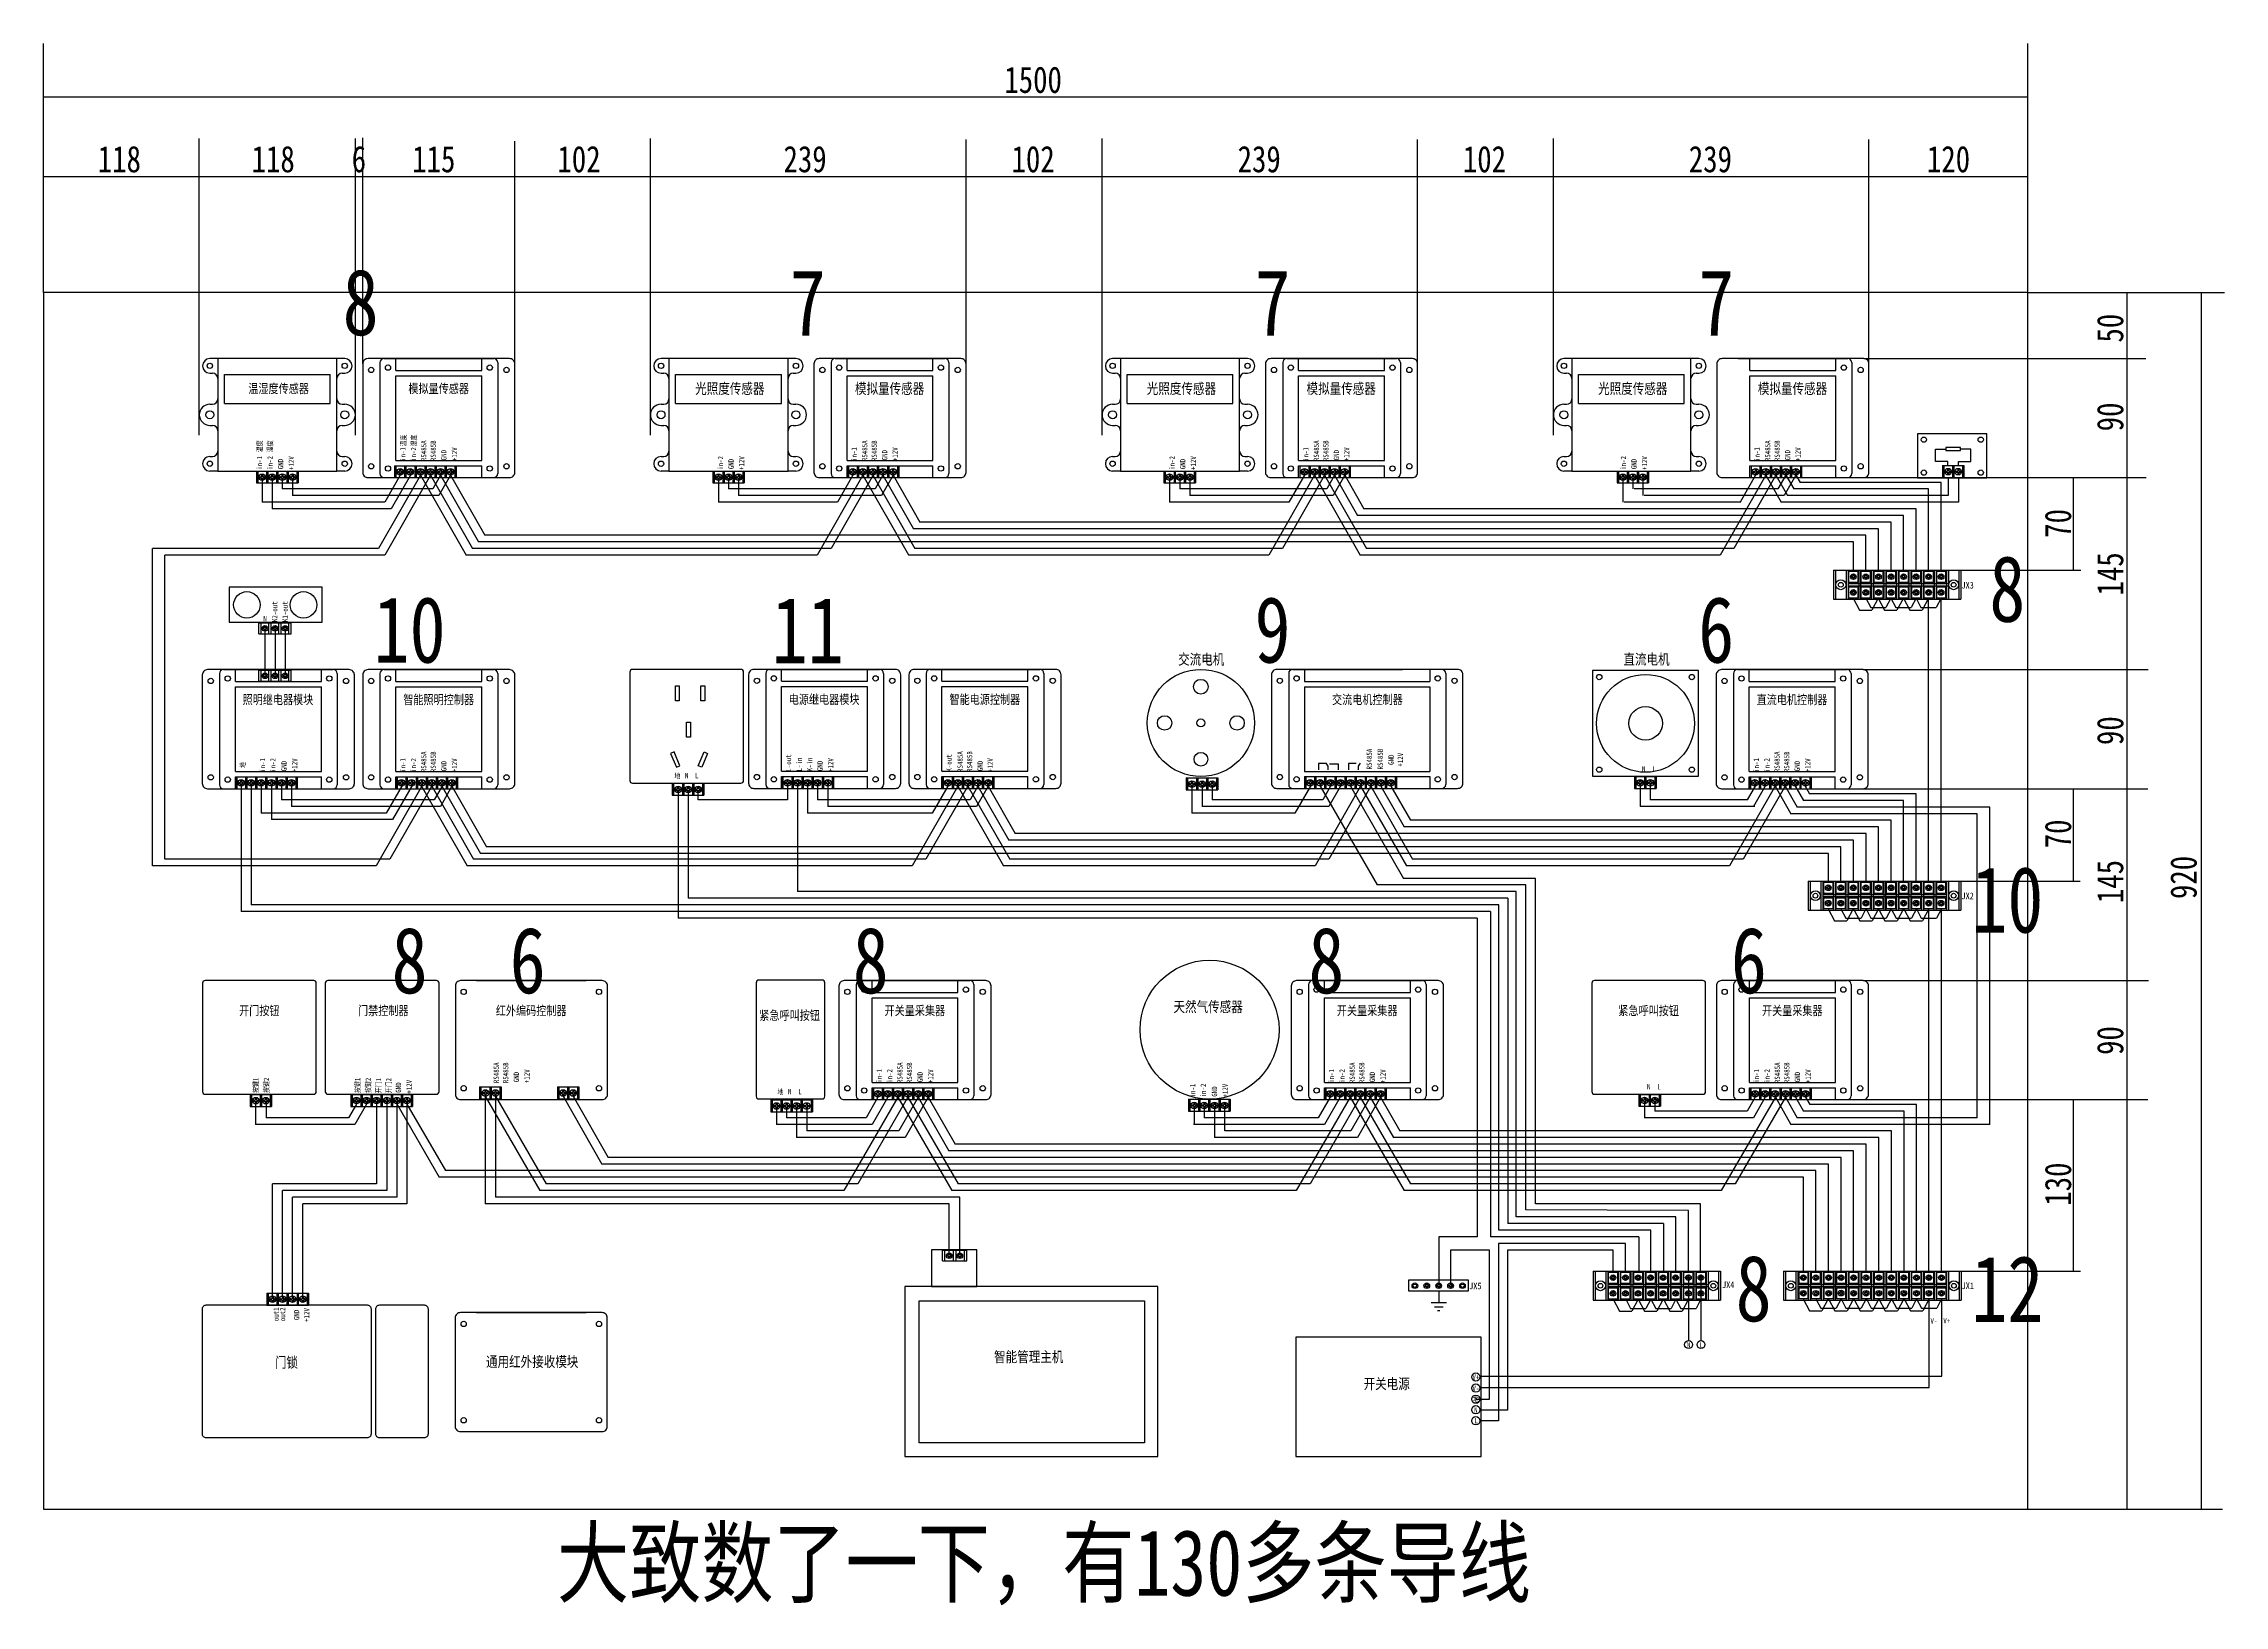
# Model space of a CAD drawing. Extents: x 1266371 to 2543862, y 307832 to 617203.
# Drawn here: x 1266785 to 1268433, y 308041 to 309222 of the extents above; entities that cross this region are included whole.
import ezdxf
from ezdxf.enums import TextEntityAlignment as Align

# ---------------------------------------------------------------- set-up
doc = ezdxf.new("R2010")
doc.units = 0
doc.header["$LTSCALE"] = 1000
doc.header["$MEASUREMENT"] = 0
doc.layers.get('0').update_dxf_attribs({"linetype": 'CONTINUOUS'})
doc.styles.add('-宋体', font='', dxfattribs={"width": 0.8})
doc.styles.get('-宋体').set_extended_font_data('SimSun')

msp = doc.modelspace()

# ---------------------------------------------------------------- linework, layer by layer
at = {"color": 1}
for p, q in [((1266784.7, 309034.1), (1266784.7, 309222.3)), ((1268284.7, 309034.1), (1268284.7, 309222.3)), ((1266784.7, 309181.9), (1268284.7, 309181.9)), ((1266902.4, 308926.2), (1266902.4, 309150.6)), ((1267020.4, 308926.2), (1267020.4, 309150.5)), ((1267026, 308980.1), (1267026, 309151)), ((1267141, 308980.1), (1267141, 309148.5)), ((1267243.5, 308926.2), (1267243.5, 309150.5)), ((1267482.1, 308980.1), (1267482.1, 309149.7)), ((1267584.9, 308926.2), (1267584.9, 309150.5)), ((1267823.5, 308980.1), (1267823.5, 309149.7)), ((1267926.1, 308926.2), (1267926.1, 309150.5)), ((1268164.7, 308980.1), (1268164.7, 309149.7)), ((1266784.7, 309121.9), (1268284.7, 309121.9)), ((1268284.7, 309034.1), (1268433.4, 309034.1)), ((1268359.6, 309034.2), (1268359.6, 308114.1)), ((1268415.7, 309034.2), (1268415.7, 308114.1)), ((1268160.7, 308984.1), (1268373.9, 308984.1)), ((1266950, 308892.5), (1266950, 308875.5)), ((1266957.6, 308892.5), (1266957.6, 308870.5)), ((1266965.2, 308892.5), (1266965.2, 308885.5)), ((1266972.9, 308892.5), (1266972.9, 308880.5)), ((1267069.6, 308895.9), (1267037.9, 308840.5)), ((1267077.2, 308895.9), (1267042.6, 308835.5)), ((1267054.4, 308895.9), (1267042.7, 308875.5)), ((1267062, 308895.9), (1267047.4, 308870.5)), ((1267069.6, 308895.9), (1267104.2, 308835.5)), ((1267077.2, 308895.9), (1267108.9, 308840.5)), ((1267084.8, 308895.9), (1267078.9, 308885.5)), ((1267092.4, 308895.9), (1267083.6, 308880.5)), ((1267084.8, 308895.9), (1267113.6, 308845.5)), ((1267092.4, 308895.9), (1267118.4, 308850.5)), ((1267294.9, 308892.5), (1267294.9, 308875.5)), ((1267302.5, 308892.5), (1267302.5, 308885.5)), ((1267310.1, 308892.5), (1267310.1, 308880.5)), ((1267404.1, 308895.9), (1267369.5, 308835.5)), ((1267412, 308896.4), (1267380, 308840.5)), ((1267396.4, 308895.9), (1267384.8, 308875.6)), ((1267404.1, 308895.9), (1267438.6, 308835.6)), ((1267411.4, 308896.4), (1267443.4, 308840.5)), ((1267419.3, 308895.9), (1267413.4, 308885.6)), ((1267426.9, 308895.9), (1267418.1, 308880.6)), ((1267419.3, 308895.9), (1267442.4, 308855.5)), ((1267426.9, 308895.9), (1267447.2, 308860.5)), ((1267636, 308891.9), (1267636, 308875.5)), ((1267643.7, 308891.9), (1267643.7, 308885.5)), ((1267651.3, 308891.9), (1267651.3, 308880.5)), ((1267745.5, 308895.9), (1267710.9, 308835.5)), ((1267753.1, 308895.9), (1267721.4, 308840.5)), ((1267737.9, 308895.9), (1267726.2, 308875.5)), ((1267745.5, 308895.9), (1267780.1, 308835.5)), ((1267753.1, 308895.9), (1267784.8, 308840.5)), ((1267760.7, 308895.9), (1267754.8, 308885.5)), ((1267768.4, 308895.9), (1267759.6, 308880.5)), ((1267760.7, 308895.9), (1267778.1, 308865.5)), ((1267768.4, 308895.9), (1267782.9, 308870.5)), ((1267978.6, 308892.5), (1267978.6, 308875.5)), ((1267986.2, 308892.5), (1267986.2, 308885.5)), ((1267993.8, 308892.5), (1267993.8, 308880.5)), ((1268086.7, 308895.9), (1268052.1, 308835.5)), ((1268094.3, 308895.9), (1268062.6, 308840.5)), ((1268079, 308895.9), (1268067.4, 308875.5)), ((1268086.7, 308895.9), (1268098.3, 308875.5)), ((1268094.3, 308895.9), (1268103.1, 308880.5)), ((1268101.9, 308895.9), (1268095.9, 308885.5)), ((1268109.5, 308895.9), (1268100.7, 308880.5)), ((1268101.9, 308895.9), (1268107.8, 308885.5)), ((1268109.5, 308895.9), (1268112.6, 308890.5)), ((1268219.2, 308890.5), (1268112.6, 308890.5)), ((1268148.7, 308894.1), (1268374.3, 308894.1)), ((1268219.2, 308823.4), (1268219.2, 308890.5)), ((1268224.5, 308894.2), (1268224.5, 308880.5)), ((1268232.4, 308894.2), (1268232.4, 308875.5)), ((1268319.4, 308824.4), (1268319.4, 308893.9)), ((1267042.7, 308875.5), (1266950, 308875.5)), ((1267078.9, 308885.5), (1266965.2, 308885.5)), ((1267083.6, 308880.5), (1266972.9, 308880.5)), ((1267384.8, 308875.6), (1267294.9, 308875.5)), ((1267413.4, 308885.6), (1267302.5, 308885.5)), ((1267418.1, 308880.5), (1267310.1, 308880.5)), ((1267726.2, 308875.5), (1267636, 308875.5)), ((1267754.8, 308885.5), (1267643.7, 308885.5)), ((1267759.6, 308880.5), (1267651.3, 308880.5)), ((1268067.9, 308875.5), (1267979.6, 308875.5)), ((1268095.9, 308885.5), (1267987.3, 308885.5)), ((1268100.7, 308880.5), (1267994.8, 308880.5)), ((1268232.4, 308875.5), (1268098.3, 308875.5)), ((1268224.5, 308880.5), (1268103.1, 308880.5)), ((1268209.7, 308885.5), (1268107.8, 308885.5)), ((1268209.7, 308823.4), (1268209.7, 308885.5)), ((1267047.4, 308870.5), (1266957.6, 308870.5)), ((1268172, 308855.5), (1267442.4, 308855.5)), ((1268181.5, 308860.5), (1267447.2, 308860.5)), ((1268190.9, 308865.5), (1267778.1, 308865.5)), ((1268200.3, 308870.5), (1267782.9, 308870.5)), ((1268172, 308823.4), (1268172, 308855.5)), ((1268181.5, 308823.4), (1268181.5, 308860.5)), ((1268190.9, 308823.4), (1268190.9, 308865.5)), ((1268200.3, 308823.4), (1268200.3, 308870.5)), ((1267037.9, 308840.5), (1266867, 308840.5)), ((1266867, 308600.5), (1266867, 308840.5)), ((1267380, 308840.5), (1267108.9, 308840.5)), ((1268153, 308845.5), (1267113.6, 308845.5)), ((1268162.3, 308850.5), (1267118.4, 308850.5)), ((1267721.4, 308840.5), (1267443.4, 308840.5)), ((1268062.6, 308840.5), (1267784.8, 308840.5)), ((1268153, 308823.4), (1268153, 308845.5)), ((1268162.3, 308823.4), (1268162.3, 308850.5)), ((1267042.6, 308835.5), (1266876.5, 308835.5)), ((1266876.5, 308605.5), (1266876.5, 308835.5)), ((1267369.5, 308835.5), (1267104.2, 308835.5)), ((1267710.9, 308835.5), (1267438.7, 308835.5)), ((1268052.1, 308835.5), (1267780.1, 308835.5)), ((1268234.2, 308824.1), (1268324.8, 308824.1)), ((1268152.8, 308803), (1268157.6, 308793.8)), ((1268157.6, 308793.8), (1268166.9, 308793.8)), ((1268162.3, 308803), (1268166, 308796)), ((1268166, 308796), (1268177.5, 308796)), ((1268171.7, 308803), (1268166.9, 308793.8)), ((1268171.7, 308803), (1268176.5, 308793.8)), ((1268176.5, 308793.8), (1268185.8, 308793.8)), ((1268181.2, 308803), (1268177.5, 308796)), ((1268181.3, 308803), (1268185, 308796)), ((1268185, 308796), (1268196.6, 308796)), ((1268190.7, 308803), (1268185.8, 308793.8)), ((1268190.8, 308803), (1268195.7, 308793.8)), ((1268195.7, 308793.8), (1268205, 308793.8)), ((1268200.3, 308803), (1268196.6, 308796)), ((1268200.3, 308803), (1268204, 308796)), ((1268204, 308796), (1268215.5, 308796)), ((1268209.8, 308803), (1268205, 308793.8)), ((1268209.7, 308588.2), (1268209.7, 308803)), ((1268219.2, 308803), (1268215.5, 308796)), ((1268219.2, 308588.2), (1268219.2, 308803)), ((1268160.2, 308748.9), (1268375.7, 308748.9)), ((1266949.3, 308660.7), (1266949.3, 308640.5)), ((1266956.9, 308660.7), (1266956.9, 308635.5)), ((1266964.5, 308660.7), (1266964.5, 308650.5)), ((1266972.2, 308660.7), (1266972.2, 308645.5)), ((1267070.9, 308661.4), (1267036.1, 308600.5)), ((1267055.7, 308661.4), (1267043.8, 308640.5)), ((1267078.6, 308661.4), (1267046.6, 308605.5)), ((1267063.3, 308661.4), (1267048.5, 308635.5)), ((1267070.2, 308661.4), (1267105, 308600.5)), ((1267077.9, 308661.4), (1267109.8, 308605.5)), ((1267086.2, 308661.4), (1267080, 308650.5)), ((1267093.7, 308661.3), (1267084.7, 308645.5)), ((1267085.5, 308661.4), (1267114.9, 308610)), ((1267093.1, 308661.3), (1267119.6, 308615)), ((1267362.2, 308660.9), (1267362.2, 308640.5)), ((1267369.9, 308660.9), (1267369.9, 308650.5)), ((1267377.5, 308660.9), (1267377.5, 308645.5)), ((1267475.9, 308660.9), (1267441.4, 308600.5)), ((1267483.5, 308660.9), (1267451.8, 308605.5)), ((1267468.3, 308660.9), (1267456.6, 308640.5)), ((1267475.9, 308660.9), (1267510.5, 308600.5)), ((1267483.5, 308660.9), (1267515.2, 308605.5)), ((1267491.1, 308660.9), (1267485.2, 308650.5)), ((1267498.8, 308660.9), (1267490, 308645.5)), ((1267491.1, 308660.9), (1267514.5, 308620)), ((1267498.8, 308660.9), (1267519.3, 308625)), ((1267652.9, 308659.8), (1267652.9, 308640.5)), ((1267660.5, 308659.8), (1267660.5, 308645.5)), ((1267668.1, 308659.8), (1267668.1, 308650.5)), ((1267742.4, 308660.9), (1267730.7, 308640.5)), ((1267780.4, 308660.9), (1267745.9, 308600.5)), ((1267757.6, 308660.9), (1267751.7, 308650.5)), ((1267788, 308660.9), (1267756.4, 308605.5)), ((1267765.2, 308660.9), (1267756.4, 308645.5)), ((1267780.4, 308660.9), (1267815, 308600.5)), ((1267788, 308660.9), (1267819.7, 308605.5)), ((1267795.7, 308660.9), (1267813.3, 308630)), ((1267803.3, 308660.9), (1267818.1, 308635)), ((1267991.7, 308661.3), (1267991.7, 308645.5)), ((1267999.4, 308661.3), (1267999.4, 308650.5)), ((1268094.1, 308661.4), (1268059.3, 308600.5)), ((1268101.7, 308661.4), (1268069.7, 308605.5)), ((1268078.8, 308661.4), (1268072.6, 308650.5)), ((1268086.5, 308661.4), (1268077.4, 308645.5)), ((1268093.4, 308661.4), (1268105.6, 308640)), ((1268101, 308661.4), (1268110.3, 308645)), ((1268108.6, 308661.4), (1268115.1, 308650)), ((1268116.2, 308661.4), (1268119.8, 308655)), ((1268160.2, 308658.9), (1268375.4, 308658.9)), ((1268319.4, 308589.6), (1268319.4, 308659.1)), ((1267080, 308650.5), (1266964.5, 308650.5)), ((1267084.7, 308645.5), (1266972.2, 308645.5)), ((1267485.2, 308650.5), (1267369.9, 308650.5)), ((1267490, 308645.5), (1267377.5, 308645.5)), ((1267756.4, 308645.5), (1267660.5, 308645.5)), ((1267751.7, 308650.5), (1267668.1, 308650.5)), ((1268078.4, 308645.5), (1267991.7, 308645.5)), ((1268073.1, 308650.5), (1267999.4, 308650.5)), ((1268256.1, 308645), (1268110.3, 308645)), ((1268190.9, 308650), (1268115.1, 308650)), ((1268200.3, 308655), (1268119.8, 308655)), ((1268190.9, 308588.2), (1268190.9, 308650)), ((1268200.3, 308588.2), (1268200.3, 308655)), ((1268256.1, 308405.1), (1268256.1, 308645)), ((1267043.8, 308640.5), (1266949.3, 308640.5)), ((1267048.5, 308635.5), (1266956.9, 308635.5)), ((1267456.6, 308640.5), (1267362.2, 308640.5)), ((1268162.6, 308625), (1267519.3, 308625)), ((1267730.7, 308640.5), (1267652.9, 308640.5)), ((1268172, 308630), (1267813.3, 308630)), ((1268181.4, 308635), (1267818.1, 308635)), ((1268246.6, 308640), (1268105.6, 308640)), ((1268162.6, 308588.2), (1268162.6, 308625)), ((1268172, 308588.2), (1268172, 308630)), ((1268181.4, 308588.2), (1268181.4, 308635)), ((1268246.6, 308410.1), (1268246.6, 308640)), ((1268134.1, 308610), (1267114.9, 308610)), ((1268143.5, 308615), (1267119.6, 308615)), ((1268153.1, 308620), (1267514.5, 308620)), ((1268134.1, 308588.2), (1268134.1, 308610)), ((1268143.5, 308588.2), (1268143.5, 308615)), ((1268153.1, 308588.2), (1268153.1, 308620)), ((1267036.1, 308600.5), (1266867, 308600.5)), ((1267046.6, 308605.5), (1266876.5, 308605.5)), ((1267441.4, 308600.5), (1267105, 308600.5)), ((1267451.8, 308605.5), (1267109.8, 308605.5)), ((1267745.9, 308600.5), (1267510.5, 308600.5)), ((1267756.4, 308605.5), (1267515.2, 308605.5)), ((1268059.3, 308600.5), (1267815, 308600.5)), ((1268069.7, 308605.5), (1267819.7, 308605.5)), ((1268234.1, 308588.9), (1268324.4, 308588.9)), ((1268133.8, 308568), (1268138.6, 308558.9)), ((1268138.6, 308558.9), (1268148, 308558.9)), ((1268143.4, 308568), (1268147.1, 308561)), ((1268147.1, 308561), (1268158.7, 308561)), ((1268152.8, 308568), (1268148, 308558.9)), ((1268153, 308568), (1268157.8, 308558.9)), ((1268157.8, 308558.9), (1268167.1, 308558.9)), ((1268162.4, 308568), (1268158.7, 308561)), ((1268162.5, 308568), (1268166.2, 308561)), ((1268166.2, 308561), (1268177.7, 308561)), ((1268171.9, 308568), (1268167.1, 308558.9)), ((1268171.9, 308568), (1268176.7, 308558.9)), ((1268176.7, 308558.9), (1268186, 308558.9)), ((1268181.4, 308568), (1268177.7, 308561)), ((1268181.5, 308568), (1268185.2, 308561)), ((1268185.2, 308561), (1268196.8, 308561)), ((1268190.9, 308568), (1268186, 308558.9)), ((1268191, 308568), (1268195.9, 308558.9)), ((1268195.9, 308558.9), (1268205.2, 308558.9)), ((1268200.5, 308568), (1268196.8, 308561)), ((1268200.5, 308568), (1268204.2, 308561)), ((1268204.2, 308561), (1268215.7, 308561)), ((1268210, 308568), (1268205.2, 308558.9)), ((1268210, 308293.5), (1268210, 308568)), ((1268219.4, 308568), (1268215.7, 308561)), ((1268219.4, 308293.2), (1268219.4, 308568)), ((1268160.3, 308513.8), (1268376.1, 308513.8)), ((1266945, 308421.1), (1266945, 308405.1)), ((1266953.1, 308421.1), (1266953.1, 308410.1)), ((1267015.2, 308410.1), (1266953.1, 308410.1)), ((1267021.2, 308420.5), (1267015.2, 308410.1)), ((1267028.8, 308420.5), (1267020, 308405.1)), ((1267036.4, 308420.5), (1267036.4, 308360.1)), ((1267044.1, 308420.5), (1267044.1, 308355.1)), ((1267051.7, 308420.6), (1267083.8, 308365.1)), ((1267051.7, 308420.6), (1267051.7, 308350.1)), ((1267059.3, 308420.5), (1267088.5, 308370.1)), ((1267059.3, 308420.5), (1267059.3, 308345.1)), ((1267118.6, 308426.3), (1267159.8, 308355.1)), ((1267118.6, 308426.3), (1267118.6, 308345.1)), ((1267126.3, 308426.3), (1267164.6, 308360.1)), ((1267126.3, 308426.3), (1267126.3, 308350.1)), ((1267177.4, 308426.3), (1267206.7, 308375.1)), ((1267185.1, 308426.3), (1267211.5, 308380.1)), ((1267338.8, 308416.5), (1267338.8, 308405.1)), ((1267346.4, 308416.5), (1267346.4, 308410.1)), ((1267406.5, 308410.1), (1267346.4, 308410.1)), ((1267354, 308416.5), (1267354, 308395.1)), ((1267361.6, 308416.5), (1267361.6, 308400.1)), ((1267430.6, 308425.6), (1267389.8, 308355.1)), ((1267438.2, 308425.6), (1267400.3, 308360.1)), ((1267415.4, 308425.6), (1267406.5, 308410.1)), ((1267423, 308425.6), (1267411.2, 308405.1)), ((1267430.6, 308425.6), (1267471.4, 308355.1)), ((1267445.8, 308425.6), (1267431.2, 308400.1)), ((1267453.5, 308425.6), (1267436, 308395.1)), ((1267438.2, 308425.6), (1267476.1, 308360.1)), ((1267445.8, 308425.6), (1267469.1, 308385.1)), ((1267453.5, 308425.6), (1267473.8, 308390.1)), ((1267654.6, 308417.6), (1267654.6, 308405.1)), ((1267662.2, 308417.5), (1267662.2, 308410.1)), ((1267748.4, 308410.1), (1267662.2, 308410.1)), ((1267669.9, 308417.6), (1267669.9, 308395.1)), ((1267677.5, 308417.6), (1267677.5, 308400.1)), ((1267772.5, 308425.6), (1267731.7, 308355.1)), ((1267780.1, 308425.6), (1267742.2, 308360.1)), ((1267757.3, 308425.6), (1267748.4, 308410.1)), ((1267764.9, 308425.6), (1267753.1, 308405.1)), ((1267772.5, 308425.6), (1267813.3, 308355.1)), ((1267787.7, 308425.6), (1267773.1, 308400.1)), ((1267795.4, 308425.6), (1267777.9, 308395.1)), ((1267780.1, 308425.6), (1267818.1, 308360.1)), ((1267787.7, 308425.6), (1267805.2, 308395.1)), ((1267795.4, 308425.6), (1267810, 308400.1)), ((1267995.1, 308420.7), (1267995.1, 308410.1)), ((1268077.3, 308410.1), (1267995.1, 308410.1)), ((1268002.8, 308420.7), (1268002.8, 308415.1)), ((1268072.6, 308415.1), (1268002.8, 308415.1)), ((1268093.9, 308425.6), (1268053, 308355.1)), ((1268101.5, 308425.7), (1268063.5, 308360.1)), ((1268078.6, 308425.6), (1268072.6, 308415.1)), ((1268086.2, 308425.6), (1268077.3, 308410.1)), ((1268093.9, 308425.6), (1268105.6, 308405.1)), ((1268101.5, 308425.7), (1268110.4, 308410.1)), ((1268109.1, 308425.6), (1268115.1, 308415.1)), ((1268246.6, 308410.1), (1268110.4, 308410.1)), ((1268191.2, 308415.1), (1268115.1, 308415.1)), ((1268116.7, 308425.6), (1268119.9, 308420.1)), ((1268200.6, 308420.1), (1268119.9, 308420.1)), ((1268160.3, 308423.8), (1268375.6, 308423.8)), ((1268191.2, 308293.4), (1268191.2, 308415.1)), ((1268200.6, 308293.3), (1268200.6, 308420.1)), ((1268319.4, 308294.2), (1268319.4, 308423.4)), ((1267020, 308405.1), (1266945, 308405.1)), ((1267411.2, 308405.1), (1267338.8, 308405.1)), ((1267436, 308395.1), (1267354, 308395.1)), ((1267431.2, 308400.1), (1267361.6, 308400.1)), ((1267753.1, 308405.1), (1267654.1, 308405.1)), ((1267777.9, 308395.1), (1267669.9, 308395.1)), ((1267773.1, 308400.1), (1267677.7, 308400.1)), ((1268172.1, 308395.1), (1267805.2, 308395.1)), ((1268181.7, 308400.1), (1267810, 308400.1)), ((1268256.1, 308405.1), (1268105.6, 308405.1)), ((1268172.1, 308293.5), (1268172.1, 308395.1)), ((1268181.7, 308293.3), (1268181.7, 308400.1)), ((1268143.6, 308380.1), (1267211.5, 308380.1)), ((1268153.1, 308385.1), (1267469.1, 308385.1)), ((1268162.5, 308390.1), (1267473.8, 308390.1)), ((1268143.6, 308293.2), (1268143.6, 308380.1)), ((1268153.1, 308293.4), (1268153.1, 308385.1)), ((1268162.5, 308293.3), (1268162.5, 308390.1)), ((1268115.1, 308365.1), (1267083.8, 308365.1)), ((1268124.5, 308370.1), (1267088.5, 308370.1)), ((1268134.2, 308375.1), (1267206.7, 308375.1)), ((1268115.1, 308293.3), (1268115.1, 308365.1)), ((1268124.5, 308293.4), (1268124.5, 308370.1)), ((1268134.2, 308293.4), (1268134.2, 308375.1)), ((1266957.8, 308275.4), (1266957.8, 308360.1)), ((1267036.4, 308360.1), (1266957.8, 308360.1)), ((1266965.4, 308275.4), (1266965.4, 308355.1)), ((1267044.1, 308355.1), (1266965.4, 308355.1)), ((1266973, 308275.4), (1266973, 308350.1)), ((1267051.7, 308350.1), (1266973, 308350.1)), ((1266980.7, 308275.4), (1266980.7, 308345.1)), ((1267059.3, 308345.1), (1266980.7, 308345.1)), ((1267469.4, 308345.1), (1267118.6, 308345.1)), ((1267477.4, 308350.1), (1267126.3, 308350.1)), ((1267389.8, 308355.1), (1267159.8, 308355.1)), ((1267400.3, 308360.1), (1267164.6, 308360.1)), ((1267469.4, 308308), (1267469.4, 308345.1)), ((1267731.7, 308355.1), (1267471.4, 308355.1)), ((1267742.2, 308360.1), (1267476.1, 308360.1)), ((1267477.4, 308308), (1267477.4, 308350.1)), ((1268053, 308355.1), (1267813.3, 308355.1)), ((1268063.5, 308360.1), (1267818.1, 308360.1)), ((1268234.3, 308294.1), (1268324.6, 308294.1)), ((1268115, 308273.2), (1268119.8, 308264)), ((1268119.8, 308264), (1268129.1, 308264)), ((1268124.6, 308273.2), (1268128.3, 308266.1)), ((1268128.3, 308266.1), (1268139.9, 308266.1)), ((1268133.9, 308273.2), (1268129.1, 308264)), ((1268134, 308273.2), (1268138.8, 308264)), ((1268138.8, 308264), (1268148.1, 308264)), ((1268143.6, 308273.2), (1268139.9, 308266.1)), ((1268143.6, 308273.2), (1268147.3, 308266.1)), ((1268147.3, 308266.1), (1268158.9, 308266.1)), ((1268153, 308273.2), (1268148.1, 308264)), ((1268153.2, 308273.2), (1268158, 308264)), ((1268158, 308264), (1268167.3, 308264)), ((1268162.6, 308273.2), (1268158.9, 308266.1)), ((1268162.7, 308273.2), (1268166.4, 308266.1)), ((1268166.4, 308266.1), (1268177.9, 308266.1)), ((1268172.1, 308273.2), (1268167.3, 308264)), ((1268172.1, 308273.2), (1268176.9, 308264)), ((1268176.9, 308264), (1268186.2, 308264)), ((1268181.6, 308273.2), (1268177.9, 308266.1)), ((1268181.7, 308273.2), (1268185.4, 308266.1)), ((1268185.4, 308266.1), (1268197, 308266.1)), ((1268191, 308273.2), (1268186.2, 308264)), ((1268191.2, 308273.2), (1268196, 308264)), ((1268196, 308264), (1268205.4, 308264)), ((1268200.7, 308273.2), (1268197, 308266.1)), ((1268200.7, 308273.2), (1268204.4, 308266.1)), ((1268204.4, 308266.1), (1268215.9, 308266.1)), ((1268210.2, 308273.2), (1268205.4, 308264)), ((1268219.6, 308273.2), (1268215.9, 308266.1)), ((1268284.7, 308114.1), (1268431.9, 308114.1))]:
    msp.add_line(p, q, dxfattribs=at)
for p, q in [((1266916.4, 308984.1), (1266910.4, 308984.1)), ((1266910.4, 308973.1), (1266912.4, 308973.1)), ((1266921.4, 308972.1), (1267001.4, 308972.1)), ((1266921.4, 308950.1), (1266921.4, 308972.1)), ((1267001.4, 308950.1), (1267001.4, 308972.1)), ((1267012.4, 308984.1), (1267006.4, 308984.1)), ((1267010.4, 308973.1), (1267012.4, 308973.1)), ((1267039, 308981.1), (1267039, 308928.6)), ((1267042, 308984.1), (1267125, 308984.1)), ((1267051, 308975.1), (1267051, 308984.1)), ((1267051, 308975.1), (1267116, 308975.1)), ((1267051, 308971.1), (1267116, 308971.1)), ((1267051, 308907.1), (1267051, 308971.1)), ((1267116, 308975.1), (1267116, 308984.1)), ((1267116, 308907.1), (1267116, 308971.1)), ((1267128, 308981.1), (1267128, 308922.1)), ((1267257.5, 308984.1), (1267251.5, 308984.1)), ((1267251.5, 308973.1), (1267253.5, 308973.1)), ((1267262.5, 308972.1), (1267342.5, 308972.1)), ((1267262.5, 308950.1), (1267262.5, 308972.1)), ((1267342.5, 308950.1), (1267342.5, 308972.1)), ((1267353.5, 308984.1), (1267347.5, 308984.1)), ((1267351.5, 308973.1), (1267353.5, 308973.1)), ((1267380.1, 308981.1), (1267380.1, 308928.6)), ((1267383.1, 308984.1), (1267466.1, 308984.1)), ((1267392.1, 308975.1), (1267392.1, 308984.1)), ((1267392.1, 308975.1), (1267457.1, 308975.1)), ((1267392.1, 308907.1), (1267392.1, 308971.1)), ((1267392.1, 308971.1), (1267457.1, 308971.1)), ((1267457.1, 308975.1), (1267457.1, 308984.1)), ((1267457.1, 308907.1), (1267457.1, 308971.1)), ((1267469.1, 308981.1), (1267469.1, 308922.1)), ((1267598.9, 308984.1), (1267592.9, 308984.1)), ((1267592.9, 308973.1), (1267594.9, 308973.1)), ((1267603.9, 308972.1), (1267683.9, 308972.1)), ((1267603.9, 308950.1), (1267603.9, 308972.1)), ((1267683.9, 308950.1), (1267683.9, 308972.1)), ((1267694.9, 308984.1), (1267688.9, 308984.1)), ((1267692.9, 308973.1), (1267694.9, 308973.1)), ((1267721.5, 308981.1), (1267721.5, 308928.6)), ((1267724.5, 308984.1), (1267807.5, 308984.1)), ((1267733.5, 308975.1), (1267733.5, 308984.1)), ((1267733.5, 308975.1), (1267798.5, 308975.1)), ((1267733.5, 308907.1), (1267733.5, 308971.1)), ((1267733.5, 308971.1), (1267798.5, 308971.1)), ((1267798.5, 308975.1), (1267798.5, 308984.1)), ((1267798.5, 308907.1), (1267798.5, 308971.1)), ((1267810.5, 308981.1), (1267810.5, 308922.1)), ((1267940.1, 308984.1), (1267934.1, 308984.1)), ((1267934.1, 308973.1), (1267936.1, 308973.1)), ((1267945.1, 308972.1), (1268025.1, 308972.1)), ((1267945.1, 308950.1), (1267945.1, 308972.1)), ((1268025.1, 308950.1), (1268025.1, 308972.1)), ((1268036.1, 308984.1), (1268030.1, 308984.1)), ((1268034.1, 308973.1), (1268036.1, 308973.1)), ((1268065.7, 308984.1), (1268148.7, 308984.1)), ((1268074.7, 308975.1), (1268074.7, 308984.1)), ((1268074.7, 308975.1), (1268139.7, 308975.1)), ((1268074.7, 308907.1), (1268074.7, 308971.1)), ((1268074.7, 308971.1), (1268139.7, 308971.1)), ((1268139.7, 308975.1), (1268139.7, 308984.1)), ((1268139.7, 308907.1), (1268139.7, 308971.1)), ((1268151.7, 308981.1), (1268151.7, 308922.1)), ((1267039, 308956.1), (1267039, 308897.1)), ((1267128, 308955.7), (1267128, 308897.1)), ((1267380.1, 308956.1), (1267380.1, 308897.1)), ((1267469.1, 308955.7), (1267469.1, 308897.1)), ((1267721.5, 308956.1), (1267721.5, 308897.1)), ((1267810.5, 308955.7), (1267810.5, 308897.1)), ((1268151.7, 308955.7), (1268151.7, 308897.1)), ((1266910.4, 308949.6), (1266912.4, 308949.6)), ((1266921.4, 308950.1), (1267001.4, 308950.1)), ((1267010.4, 308949.6), (1267012.4, 308949.6)), ((1267251.5, 308949.6), (1267253.5, 308949.6)), ((1267262.5, 308950.1), (1267342.5, 308950.1)), ((1267351.5, 308949.6), (1267353.5, 308949.6)), ((1267592.9, 308949.6), (1267594.9, 308949.6)), ((1267603.9, 308950.1), (1267683.9, 308950.1)), ((1267692.9, 308949.6), (1267694.9, 308949.6)), ((1267934.1, 308949.6), (1267936.1, 308949.6)), ((1267945.1, 308950.1), (1268025.1, 308950.1)), ((1268034.1, 308949.6), (1268036.1, 308949.6)), ((1266910.4, 308933.6), (1266912.4, 308933.6)), ((1267010.4, 308933.6), (1267012.4, 308933.6)), ((1267251.5, 308933.6), (1267253.5, 308933.6)), ((1267351.5, 308933.6), (1267353.5, 308933.6)), ((1267592.9, 308933.6), (1267594.9, 308933.6)), ((1267692.9, 308933.6), (1267694.9, 308933.6)), ((1267934.1, 308933.6), (1267936.1, 308933.6)), ((1268034.1, 308933.6), (1268036.1, 308933.6)), ((1266910.4, 308910.1), (1266912.4, 308910.1)), ((1267010.4, 308910.1), (1267012.4, 308910.1)), ((1267051, 308907.1), (1267116, 308907.1)), ((1267251.5, 308910.1), (1267253.5, 308910.1)), ((1267351.5, 308910.1), (1267353.5, 308910.1)), ((1267392.1, 308907.1), (1267457.1, 308907.1)), ((1267592.9, 308910.1), (1267594.9, 308910.1)), ((1267692.9, 308910.1), (1267694.9, 308910.1)), ((1267733.5, 308907.1), (1267798.5, 308907.1)), ((1267934.1, 308910.1), (1267936.1, 308910.1)), ((1268034.1, 308910.1), (1268036.1, 308910.1)), ((1268074.7, 308907.1), (1268139.7, 308907.1)), ((1268215.1, 308906.3), (1268215.1, 308915.7)), ((1268215.1, 308915.7), (1268222.8, 308915.7)), ((1268224.3, 308906.3), (1268215.1, 308906.3)), ((1268224.3, 308903.2), (1268224.3, 308906.3)), ((1268232.4, 308903.2), (1268232.4, 308906.3)), ((1268232.4, 308906.3), (1268241.7, 308906.3)), ((1268241.7, 308915.7), (1268234, 308915.7)), ((1268241.7, 308906.3), (1268241.7, 308915.7)), ((1266916.4, 308899.1), (1266910.4, 308899.1)), ((1266945.7, 308899.1), (1266977.1, 308899.1)), ((1266945.7, 308899.1), (1266945.7, 308890.1)), ((1266945.7, 308890.1), (1266977.1, 308890.1)), ((1266946.7, 308899.1), (1266946.7, 308890.1)), ((1266948.5, 308894.8), (1266949.5, 308894.8)), ((1266948.5, 308894), (1266949.5, 308894)), ((1266949.5, 308896.8), (1266949.5, 308894.8)), ((1266949.5, 308894), (1266949.5, 308891.9)), ((1266950.4, 308896.9), (1266950.4, 308894.8)), ((1266950.4, 308894.8), (1266951.4, 308894.8)), ((1266950.4, 308894), (1266950.4, 308891.9)), ((1266950.4, 308894), (1266951.4, 308894)), ((1266953.3, 308899.1), (1266953.3, 308890.1)), ((1266954.3, 308899.1), (1266954.3, 308890.1)), ((1266956.1, 308894.8), (1266957.1, 308894.8)), ((1266956.1, 308894), (1266957.1, 308894)), ((1266957.1, 308896.8), (1266957.1, 308894.8)), ((1266957.1, 308894), (1266957.1, 308891.9)), ((1266958, 308896.9), (1266958, 308894.8)), ((1266958, 308894.8), (1266959.1, 308894.8)), ((1266958, 308894), (1266958, 308891.9)), ((1266958, 308894), (1266959.1, 308894)), ((1266960.9, 308899.1), (1266960.9, 308890.1)), ((1266961.9, 308899.1), (1266961.9, 308890.1)), ((1266963.7, 308894.8), (1266964.8, 308894.8)), ((1266963.7, 308894), (1266964.8, 308894)), ((1266964.8, 308896.8), (1266964.8, 308894.8)), ((1266964.8, 308894), (1266964.8, 308891.9)), ((1266965.7, 308896.9), (1266965.7, 308894.8)), ((1266965.7, 308894.8), (1266966.7, 308894.8)), ((1266965.7, 308894), (1266965.7, 308891.9)), ((1266965.7, 308894), (1266966.7, 308894)), ((1266968.5, 308899.1), (1266968.5, 308890.1)), ((1266969.5, 308899.1), (1266969.5, 308890.1)), ((1266971.4, 308894.8), (1266972.4, 308894.8)), ((1266971.4, 308894), (1266972.4, 308894)), ((1266972.4, 308896.8), (1266972.4, 308894.8)), ((1266972.4, 308894), (1266972.4, 308891.9)), ((1266973.3, 308896.9), (1266973.3, 308894.8)), ((1266973.3, 308894.8), (1266974.3, 308894.8)), ((1266973.3, 308894), (1266973.3, 308891.9)), ((1266973.3, 308894), (1266974.3, 308894)), ((1266976.1, 308899.1), (1266976.1, 308890.1)), ((1266977.1, 308899.1), (1266977.1, 308890.1)), ((1267012.4, 308899.1), (1267006.3, 308899.1)), ((1267042, 308894.1), (1267125, 308894.1)), ((1267050, 308903.1), (1267096.7, 308903.1)), ((1267050, 308903.1), (1267050, 308894.1)), ((1267050, 308894.1), (1267096.7, 308894.1)), ((1267051, 308894.1), (1267051, 308903.1)), ((1267051, 308903.1), (1267116, 308903.1)), ((1267051, 308903.1), (1267051, 308894.1)), ((1267052.8, 308898), (1267053.9, 308898)), ((1267052.9, 308898.8), (1267053.9, 308898.8)), ((1267053.9, 308900.9), (1267053.9, 308898.8)), ((1267053.9, 308898), (1267053.9, 308895.9)), ((1267054.8, 308900.9), (1267054.8, 308898.8)), ((1267054.8, 308898.8), (1267055.8, 308898.8)), ((1267054.8, 308898), (1267054.8, 308895.9)), ((1267054.8, 308898), (1267055.8, 308898)), ((1267057.6, 308903.1), (1267057.6, 308894.1)), ((1267058.6, 308903.1), (1267058.6, 308894.1)), ((1267060.5, 308898.8), (1267061.5, 308898.8)), ((1267060.5, 308898), (1267061.5, 308898)), ((1267061.5, 308900.9), (1267061.5, 308898.8)), ((1267061.5, 308898), (1267061.5, 308895.9)), ((1267062.4, 308900.9), (1267062.4, 308898.8)), ((1267062.4, 308898.8), (1267063.4, 308898.8)), ((1267062.4, 308898), (1267062.4, 308895.9)), ((1267062.4, 308898), (1267063.4, 308898)), ((1267065.3, 308903.1), (1267065.3, 308894.1)), ((1267066.3, 308903.1), (1267066.3, 308894.1)), ((1267068.1, 308898.8), (1267069.1, 308898.8)), ((1267068.1, 308898), (1267069.1, 308898)), ((1267069.1, 308900.9), (1267069.1, 308898.8)), ((1267069.1, 308898), (1267069.1, 308895.9)), ((1267070, 308900.9), (1267070, 308898.8)), ((1267070, 308898.8), (1267071, 308898.8)), ((1267070, 308898), (1267070, 308895.9)), ((1267070, 308898), (1267071, 308898)), ((1267072.9, 308903.1), (1267072.9, 308894.1)), ((1267073.9, 308903.1), (1267073.9, 308894.1)), ((1267075.7, 308898.8), (1267076.7, 308898.8)), ((1267075.7, 308898), (1267076.7, 308898)), ((1267076.7, 308900.9), (1267076.7, 308898.8)), ((1267076.7, 308898), (1267076.7, 308895.9)), ((1267077.6, 308900.9), (1267077.6, 308898.8)), ((1267077.6, 308898.8), (1267078.6, 308898.8)), ((1267077.6, 308898), (1267077.6, 308895.9)), ((1267077.6, 308898), (1267078.7, 308898)), ((1267080.5, 308903.1), (1267080.5, 308894.1)), ((1267081.5, 308903.1), (1267081.5, 308894.1)), ((1267083.3, 308898.8), (1267084.3, 308898.8)), ((1267083.3, 308898), (1267084.3, 308898)), ((1267084.3, 308900.9), (1267084.3, 308898.8)), ((1267084.3, 308898), (1267084.3, 308895.9)), ((1267085.2, 308900.9), (1267085.2, 308898.8)), ((1267085.2, 308898.8), (1267086.3, 308898.8)), ((1267085.2, 308898), (1267085.2, 308895.9)), ((1267085.2, 308898), (1267086.3, 308898)), ((1267088.1, 308903.1), (1267088.1, 308894.1)), ((1267089.1, 308903.1), (1267089.1, 308894.1)), ((1267090.9, 308898), (1267092, 308898)), ((1267091, 308898.8), (1267092, 308898.8)), ((1267092, 308900.9), (1267092, 308898.8)), ((1267092, 308898), (1267092, 308895.9)), ((1267092.9, 308900.9), (1267092.9, 308898.8)), ((1267092.9, 308898.8), (1267093.9, 308898.8)), ((1267092.9, 308898), (1267092.9, 308895.9)), ((1267092.9, 308898), (1267093.9, 308898)), ((1267095.7, 308903.1), (1267095.7, 308894.1)), ((1267096.7, 308903.1), (1267096.7, 308894.1)), ((1267116, 308894.1), (1267116, 308903.1)), ((1267257.5, 308899.1), (1267251.5, 308899.1)), ((1267290.6, 308899.1), (1267314.4, 308899.1)), ((1267290.6, 308899.1), (1267290.6, 308890.1)), ((1267290.6, 308890.1), (1267314.4, 308890.1)), ((1267291.6, 308899.1), (1267291.6, 308890.1)), ((1267293.4, 308894.8), (1267294.4, 308894.8)), ((1267293.4, 308894), (1267294.4, 308894)), ((1267294.4, 308896.8), (1267294.4, 308894.8)), ((1267294.4, 308894), (1267294.4, 308891.9)), ((1267295.3, 308896.9), (1267295.3, 308894.8)), ((1267295.3, 308894.8), (1267296.3, 308894.8)), ((1267295.3, 308894), (1267295.3, 308891.9)), ((1267295.3, 308894), (1267296.4, 308894)), ((1267298.2, 308899.1), (1267298.2, 308890.1)), ((1267299.2, 308899.1), (1267299.2, 308890.1)), ((1267301, 308894.8), (1267302.1, 308894.8)), ((1267301, 308894), (1267302.1, 308894)), ((1267302.1, 308896.8), (1267302.1, 308894.8)), ((1267302.1, 308894), (1267302.1, 308891.9)), ((1267303, 308896.9), (1267303, 308894.8)), ((1267303, 308894.8), (1267304, 308894.8)), ((1267303, 308894), (1267303, 308891.9)), ((1267303, 308894), (1267304, 308894)), ((1267305.8, 308899.1), (1267305.8, 308890.1)), ((1267306.8, 308899.1), (1267306.8, 308890.1)), ((1267308.7, 308894.8), (1267309.7, 308894.8)), ((1267308.7, 308894), (1267309.7, 308894)), ((1267309.7, 308896.8), (1267309.7, 308894.8)), ((1267309.7, 308894), (1267309.7, 308891.9)), ((1267310.6, 308896.9), (1267310.6, 308894.8)), ((1267310.6, 308894.8), (1267311.6, 308894.8)), ((1267310.6, 308894), (1267310.6, 308891.9)), ((1267310.6, 308894), (1267311.6, 308894)), ((1267313.4, 308899.1), (1267313.4, 308890.1)), ((1267314.4, 308899.1), (1267314.4, 308890.1)), ((1267353.5, 308899.1), (1267347.4, 308899.1)), ((1267383.1, 308894.1), (1267466.1, 308894.1)), ((1267392.1, 308894.1), (1267392.1, 308903.1)), ((1267392.1, 308903.1), (1267457.1, 308903.1)), ((1267392.1, 308903.1), (1267431.2, 308903.1)), ((1267392.1, 308903.1), (1267392.1, 308894.1)), ((1267392.1, 308894.1), (1267431.2, 308894.1)), ((1267393.1, 308903.1), (1267393.1, 308894.1)), ((1267394.9, 308898.8), (1267396, 308898.8)), ((1267394.9, 308898), (1267396, 308898)), ((1267396, 308900.9), (1267396, 308898.8)), ((1267396, 308898), (1267396, 308895.9)), ((1267396.9, 308900.9), (1267396.9, 308898.8)), ((1267396.9, 308898.8), (1267397.9, 308898.8)), ((1267396.9, 308898), (1267396.9, 308895.9)), ((1267396.9, 308898), (1267397.9, 308898)), ((1267399.7, 308903.1), (1267399.7, 308894.1)), ((1267400.7, 308903.1), (1267400.7, 308894.1)), ((1267402.6, 308898.8), (1267403.6, 308898.8)), ((1267402.6, 308898), (1267403.6, 308898)), ((1267403.6, 308900.9), (1267403.6, 308898.8)), ((1267403.6, 308898), (1267403.6, 308895.9)), ((1267404.5, 308900.9), (1267404.5, 308898.8)), ((1267404.5, 308898.8), (1267405.5, 308898.8)), ((1267404.5, 308898), (1267404.5, 308895.9)), ((1267404.5, 308898), (1267405.5, 308898)), ((1267407.4, 308903.1), (1267407.4, 308894.1)), ((1267408.4, 308903.1), (1267408.4, 308894.1)), ((1267410.2, 308898.8), (1267411.2, 308898.8)), ((1267410.2, 308898), (1267411.2, 308898)), ((1267411.2, 308900.9), (1267411.2, 308898.8)), ((1267411.2, 308898), (1267411.2, 308895.9)), ((1267412.1, 308900.9), (1267412.1, 308898.8)), ((1267412.1, 308898.8), (1267413.1, 308898.8)), ((1267412.1, 308898), (1267412.1, 308895.9)), ((1267412.1, 308898), (1267413.1, 308898)), ((1267415, 308903.1), (1267415, 308894.1)), ((1267416, 308903.1), (1267416, 308894.1)), ((1267417.8, 308898.8), (1267418.8, 308898.8)), ((1267417.8, 308898), (1267418.8, 308898)), ((1267418.8, 308900.9), (1267418.8, 308898.8)), ((1267418.8, 308898), (1267418.8, 308895.9)), ((1267419.7, 308900.9), (1267419.7, 308898.8)), ((1267419.7, 308898.8), (1267420.7, 308898.8)), ((1267419.7, 308898), (1267419.7, 308895.9)), ((1267419.7, 308898), (1267420.8, 308898)), ((1267422.6, 308903.1), (1267422.6, 308894.1)), ((1267423.6, 308903.1), (1267423.6, 308894.1)), ((1267425.4, 308898.8), (1267426.4, 308898.8)), ((1267425.4, 308898), (1267426.4, 308898)), ((1267426.4, 308900.9), (1267426.4, 308898.8)), ((1267426.4, 308898), (1267426.4, 308895.9)), ((1267427.3, 308900.9), (1267427.3, 308898.8)), ((1267427.3, 308898.8), (1267428.4, 308898.8)), ((1267427.3, 308898), (1267427.3, 308895.9)), ((1267427.3, 308898), (1267428.4, 308898)), ((1267430.2, 308903.1), (1267430.2, 308894.1)), ((1267431.2, 308903.1), (1267431.2, 308894.1)), ((1267457.1, 308894.1), (1267457.1, 308903.1)), ((1267598.9, 308899.1), (1267592.9, 308899.1)), ((1267631.7, 308899.1), (1267655.6, 308899.1)), ((1267631.7, 308899.1), (1267631.7, 308890.1)), ((1267631.7, 308890.1), (1267655.6, 308890.1)), ((1267632.7, 308899.1), (1267632.7, 308890.1)), ((1267634.6, 308894.8), (1267635.6, 308894.8)), ((1267634.6, 308894), (1267635.6, 308894)), ((1267635.6, 308896.8), (1267635.6, 308894.8)), ((1267635.6, 308894), (1267635.6, 308891.9)), ((1267636.5, 308896.9), (1267636.5, 308894.8)), ((1267636.5, 308894.8), (1267637.5, 308894.8)), ((1267636.5, 308894), (1267636.5, 308891.9)), ((1267636.5, 308894), (1267637.5, 308894)), ((1267639.3, 308899.1), (1267639.3, 308890.1)), ((1267640.3, 308899.1), (1267640.3, 308890.1)), ((1267642.2, 308894.8), (1267643.2, 308894.8)), ((1267642.2, 308894), (1267643.2, 308894)), ((1267643.2, 308896.8), (1267643.2, 308894.8)), ((1267643.2, 308894), (1267643.2, 308891.9)), ((1267644.1, 308896.9), (1267644.1, 308894.8)), ((1267644.1, 308894.8), (1267645.1, 308894.8)), ((1267644.1, 308894), (1267644.1, 308891.9)), ((1267644.1, 308894), (1267645.1, 308894)), ((1267647, 308899.1), (1267647, 308890.1)), ((1267648, 308899.1), (1267648, 308890.1)), ((1267649.8, 308894.8), (1267650.8, 308894.8)), ((1267649.8, 308894), (1267650.8, 308894)), ((1267650.8, 308896.8), (1267650.8, 308894.8)), ((1267650.8, 308894), (1267650.8, 308891.9)), ((1267651.7, 308896.9), (1267651.7, 308894.8)), ((1267651.7, 308894.8), (1267652.7, 308894.8)), ((1267651.7, 308894), (1267651.7, 308891.9)), ((1267651.7, 308894), (1267652.7, 308894)), ((1267654.6, 308899.1), (1267654.6, 308890.1)), ((1267655.6, 308899.1), (1267655.6, 308890.1)), ((1267694.9, 308899.1), (1267688.8, 308899.1)), ((1267724.5, 308894.1), (1267807.5, 308894.1)), ((1267733.5, 308894.1), (1267733.5, 308903.1)), ((1267733.5, 308903.1), (1267798.5, 308903.1)), ((1267733.5, 308894.1), (1267733.5, 308903.1)), ((1267733.5, 308903.1), (1267772.6, 308903.1)), ((1267733.5, 308894.1), (1267772.6, 308894.1)), ((1267734.5, 308903.1), (1267734.5, 308894.1)), ((1267736.4, 308898.8), (1267737.4, 308898.8)), ((1267736.4, 308898), (1267737.4, 308898)), ((1267737.4, 308900.9), (1267737.4, 308898.8)), ((1267737.4, 308898), (1267737.4, 308895.9)), ((1267738.3, 308900.9), (1267738.3, 308898.8)), ((1267738.3, 308898.8), (1267739.3, 308898.8)), ((1267738.3, 308898), (1267738.3, 308895.9)), ((1267738.3, 308898), (1267739.3, 308898)), ((1267741.2, 308903.1), (1267741.2, 308894.1)), ((1267742.2, 308903.1), (1267742.2, 308894.1)), ((1267744, 308898.8), (1267745, 308898.8)), ((1267744, 308898), (1267745, 308898)), ((1267745, 308900.9), (1267745, 308898.8)), ((1267745, 308898), (1267745, 308895.9)), ((1267745.9, 308900.9), (1267745.9, 308898.8)), ((1267745.9, 308898.8), (1267746.9, 308898.8)), ((1267745.9, 308898), (1267745.9, 308895.9)), ((1267745.9, 308898), (1267746.9, 308898)), ((1267748.8, 308903.1), (1267748.8, 308894.1)), ((1267749.8, 308903.1), (1267749.8, 308894.1)), ((1267751.6, 308898.8), (1267752.6, 308898.8)), ((1267751.6, 308898), (1267752.6, 308898)), ((1267752.6, 308900.9), (1267752.6, 308898.8)), ((1267752.6, 308898), (1267752.6, 308895.9)), ((1267753.5, 308900.9), (1267753.5, 308898.8)), ((1267753.5, 308898.8), (1267754.5, 308898.8)), ((1267753.5, 308898), (1267753.5, 308895.9)), ((1267753.5, 308898), (1267754.6, 308898)), ((1267756.4, 308903.1), (1267756.4, 308894.1)), ((1267757.4, 308903.1), (1267757.4, 308894.1)), ((1267759.2, 308898.8), (1267760.3, 308898.8)), ((1267759.2, 308898), (1267760.3, 308898)), ((1267760.3, 308900.9), (1267760.3, 308898.8)), ((1267760.3, 308898), (1267760.3, 308895.9)), ((1267761.2, 308900.9), (1267761.2, 308898.8)), ((1267761.2, 308898.8), (1267762.2, 308898.8)), ((1267761.2, 308898), (1267761.2, 308895.9)), ((1267761.2, 308898), (1267762.2, 308898)), ((1267764, 308903.1), (1267764, 308894.1)), ((1267765, 308903.1), (1267765, 308894.1)), ((1267766.9, 308898.8), (1267767.9, 308898.8)), ((1267766.9, 308898), (1267767.9, 308898)), ((1267767.9, 308900.9), (1267767.9, 308898.8)), ((1267767.9, 308898), (1267767.9, 308895.9)), ((1267768.8, 308900.9), (1267768.8, 308898.8)), ((1267768.8, 308898.8), (1267769.8, 308898.8)), ((1267768.8, 308898), (1267768.8, 308895.9)), ((1267768.8, 308898), (1267769.8, 308898)), ((1267771.6, 308903.1), (1267771.6, 308894.1)), ((1267772.6, 308903.1), (1267772.6, 308894.1)), ((1267798.5, 308894.1), (1267798.5, 308903.1)), ((1267940.1, 308899.1), (1267934.1, 308899.1)), ((1267974.3, 308899.1), (1267998.1, 308899.1)), ((1267974.3, 308899.1), (1267974.3, 308890.1)), ((1267974.3, 308890.1), (1267998.1, 308890.1)), ((1267975.3, 308899.1), (1267975.3, 308890.1)), ((1267977.1, 308894.8), (1267978.1, 308894.8)), ((1267977.1, 308894), (1267978.1, 308894)), ((1267978.1, 308896.8), (1267978.1, 308894.8)), ((1267978.1, 308894), (1267978.1, 308891.9)), ((1267979, 308896.9), (1267979, 308894.8)), ((1267979, 308894.8), (1267980.1, 308894.8)), ((1267979, 308894), (1267979, 308891.9)), ((1267979, 308894), (1267980.1, 308894)), ((1267981.9, 308899.1), (1267981.9, 308890.1)), ((1267982.9, 308899.1), (1267982.9, 308890.1)), ((1267984.7, 308894.8), (1267985.8, 308894.8)), ((1267984.7, 308894), (1267985.8, 308894)), ((1267985.8, 308896.8), (1267985.8, 308894.8)), ((1267985.8, 308894), (1267985.8, 308891.9)), ((1267986.7, 308896.9), (1267986.7, 308894.8)), ((1267986.7, 308894.8), (1267987.7, 308894.8)), ((1267986.7, 308894), (1267986.7, 308891.9)), ((1267986.7, 308894), (1267987.7, 308894)), ((1267989.5, 308899.1), (1267989.5, 308890.1)), ((1267990.5, 308899.1), (1267990.5, 308890.1)), ((1267992.4, 308894.8), (1267993.4, 308894.8)), ((1267992.4, 308894), (1267993.4, 308894)), ((1267993.4, 308896.8), (1267993.4, 308894.8)), ((1267993.4, 308894), (1267993.4, 308891.9)), ((1267994.3, 308896.9), (1267994.3, 308894.8)), ((1267994.3, 308894.8), (1267995.3, 308894.8)), ((1267994.3, 308894), (1267994.3, 308891.9)), ((1267994.3, 308894), (1267995.3, 308894)), ((1267997.1, 308899.1), (1267997.1, 308890.1)), ((1267998.1, 308899.1), (1267998.1, 308890.1)), ((1268036.1, 308899.1), (1268030, 308899.1)), ((1268065.7, 308894.1), (1268148.7, 308894.1)), ((1268074.7, 308894.1), (1268074.7, 308903.1)), ((1268074.7, 308903.1), (1268139.7, 308903.1)), ((1268074.7, 308894.1), (1268074.7, 308903.1)), ((1268074.7, 308903.1), (1268113.8, 308903.1)), ((1268074.7, 308894.1), (1268113.8, 308894.1)), ((1268075.7, 308903.1), (1268075.7, 308894.1)), ((1268077.5, 308898.8), (1268078.6, 308898.8)), ((1268077.5, 308898), (1268078.6, 308898)), ((1268078.6, 308900.9), (1268078.6, 308898.8)), ((1268078.6, 308898), (1268078.6, 308895.9)), ((1268079.5, 308900.9), (1268079.5, 308898.8)), ((1268079.5, 308898.8), (1268080.5, 308898.8)), ((1268079.5, 308898), (1268079.5, 308895.9)), ((1268079.5, 308898), (1268080.5, 308898)), ((1268082.3, 308903.1), (1268082.3, 308894.1)), ((1268083.3, 308903.1), (1268083.3, 308894.1)), ((1268085.2, 308898.8), (1268086.2, 308898.8)), ((1268085.2, 308898), (1268086.2, 308898)), ((1268086.2, 308900.9), (1268086.2, 308898.8)), ((1268086.2, 308898), (1268086.2, 308895.9)), ((1268087.1, 308900.9), (1268087.1, 308898.8)), ((1268087.1, 308898.8), (1268088.1, 308898.8)), ((1268087.1, 308898), (1268087.1, 308895.9)), ((1268087.1, 308898), (1268088.1, 308898)), ((1268089.9, 308903.1), (1268089.9, 308894.1)), ((1268090.9, 308903.1), (1268090.9, 308894.1)), ((1268092.8, 308898.8), (1268093.8, 308898.8)), ((1268092.8, 308898), (1268093.8, 308898)), ((1268093.8, 308900.9), (1268093.8, 308898.8)), ((1268093.8, 308898), (1268093.8, 308895.9)), ((1268094.7, 308900.9), (1268094.7, 308898.8)), ((1268094.7, 308898.8), (1268095.7, 308898.8)), ((1268094.7, 308898), (1268094.7, 308895.9)), ((1268094.7, 308898), (1268095.7, 308898)), ((1268097.6, 308903.1), (1268097.6, 308894.1)), ((1268098.6, 308903.1), (1268098.6, 308894.1)), ((1268100.4, 308898.8), (1268101.4, 308898.8)), ((1268100.4, 308898), (1268101.4, 308898)), ((1268101.4, 308900.9), (1268101.4, 308898.8)), ((1268101.4, 308898), (1268101.4, 308895.9)), ((1268102.3, 308900.9), (1268102.3, 308898.8)), ((1268102.3, 308898.8), (1268103.3, 308898.8)), ((1268102.3, 308898), (1268102.3, 308895.9)), ((1268102.3, 308898), (1268103.3, 308898)), ((1268105.2, 308903.1), (1268105.2, 308894.1)), ((1268106.2, 308903.1), (1268106.2, 308894.1)), ((1268108, 308898.8), (1268109, 308898.8)), ((1268108, 308898), (1268109, 308898)), ((1268109, 308900.9), (1268109, 308898.8)), ((1268109, 308898), (1268109, 308895.9)), ((1268109.9, 308900.9), (1268109.9, 308898.8)), ((1268109.9, 308898.8), (1268111, 308898.8)), ((1268109.9, 308898), (1268109.9, 308895.9)), ((1268109.9, 308898), (1268111, 308898)), ((1268112.8, 308903.1), (1268112.8, 308894.1)), ((1268113.8, 308903.1), (1268113.8, 308894.1)), ((1268139.7, 308894.1), (1268139.7, 308903.1)), ((1268220.3, 308903.2), (1268236.5, 308903.2)), ((1268220.3, 308903.2), (1268220.3, 308894.2)), ((1268220.3, 308894.2), (1268236.5, 308894.2)), ((1268221.3, 308903.2), (1268221.3, 308894.2)), ((1268223.1, 308899), (1268224.1, 308899)), ((1268223.1, 308898.2), (1268224.1, 308898.2)), ((1268224.1, 308901), (1268224.1, 308899)), ((1268224.1, 308898.2), (1268224.1, 308896.1)), ((1268225, 308901), (1268225, 308899)), ((1268225, 308899), (1268226.1, 308899)), ((1268225, 308898.2), (1268225, 308896.1)), ((1268225, 308898.2), (1268226.1, 308898.2)), ((1268227.9, 308903.2), (1268227.9, 308894.2)), ((1268228.9, 308903.2), (1268228.9, 308894.2)), ((1268230.7, 308899), (1268231.8, 308899)), ((1268230.7, 308898.2), (1268231.8, 308898.2)), ((1268231.8, 308901), (1268231.8, 308899)), ((1268231.8, 308898.2), (1268231.8, 308896.1)), ((1268232.7, 308901), (1268232.7, 308899)), ((1268232.7, 308899), (1268233.7, 308899)), ((1268232.7, 308898.2), (1268232.7, 308896.1)), ((1268232.7, 308898.2), (1268233.7, 308898.2)), ((1268235.5, 308903.2), (1268235.5, 308894.2)), ((1268236.5, 308903.2), (1268236.5, 308894.2)), ((1268137.9, 308824.1), (1268234.2, 308824.1)), ((1268137.9, 308824.1), (1268137.9, 308802.2)), ((1268139.4, 308824.1), (1268139.4, 308802.2)), ((1268147.4, 308824.1), (1268147.4, 308802.2)), ((1268148.9, 308824.1), (1268148.9, 308802.2)), ((1268156.9, 308824.1), (1268156.9, 308802.2)), ((1268158.4, 308824.1), (1268158.4, 308802.2)), ((1268166.4, 308824.1), (1268166.4, 308802.2)), ((1268167.9, 308824.1), (1268167.9, 308802.2)), ((1268175.9, 308824.1), (1268175.9, 308802.2)), ((1268177.4, 308824.1), (1268177.4, 308802.2)), ((1268185.4, 308824.1), (1268185.4, 308802.2)), ((1268186.9, 308824.1), (1268186.9, 308802.2)), ((1268194.9, 308824.1), (1268194.9, 308802.2)), ((1268196.4, 308824.1), (1268196.4, 308802.2)), ((1268204.4, 308824.1), (1268204.4, 308802.2)), ((1268205.9, 308824.1), (1268205.9, 308802.2)), ((1268213.9, 308824.1), (1268213.9, 308802.2)), ((1268215.4, 308824.1), (1268215.4, 308802.2)), ((1268223.2, 308824.1), (1268223.2, 308802.2)), ((1268224.7, 308824.1), (1268224.7, 308802.2)), ((1268232.7, 308824.1), (1268232.7, 308802.2)), ((1268234.2, 308824.1), (1268234.2, 308802.2)), ((1268148.9, 308814.1), (1268224.7, 308814.1)), ((1268148.9, 308812.4), (1268224.7, 308812.4)), ((1268151.9, 308819.6), (1268152.4, 308819.6)), ((1268151.9, 308818.8), (1268152.4, 308818.8)), ((1268151.9, 308807.7), (1268152.4, 308807.7)), ((1268151.9, 308806.9), (1268152.4, 308806.9)), ((1268152.4, 308821.2), (1268152.4, 308819.6)), ((1268152.4, 308818.8), (1268152.4, 308817.1)), ((1268152.4, 308809.4), (1268152.4, 308807.7)), ((1268152.4, 308806.9), (1268152.4, 308805.2)), ((1268153.3, 308821.2), (1268153.3, 308819.6)), ((1268153.3, 308819.6), (1268153.8, 308819.6)), ((1268153.3, 308818.8), (1268153.3, 308817.1)), ((1268153.3, 308818.8), (1268153.8, 308818.8)), ((1268153.3, 308809.4), (1268153.3, 308807.7)), ((1268153.3, 308807.7), (1268153.8, 308807.7)), ((1268153.3, 308806.9), (1268153.3, 308805.2)), ((1268153.3, 308806.9), (1268153.8, 308806.9)), ((1268161.3, 308819.6), (1268161.8, 308819.6)), ((1268161.3, 308818.8), (1268161.8, 308818.8)), ((1268161.3, 308807.7), (1268161.8, 308807.7)), ((1268161.3, 308806.9), (1268161.8, 308806.9)), ((1268161.8, 308821.2), (1268161.8, 308819.6)), ((1268161.8, 308818.8), (1268161.8, 308817.1)), ((1268161.8, 308809.4), (1268161.8, 308807.7)), ((1268161.8, 308806.9), (1268161.8, 308805.2)), ((1268162.7, 308821.2), (1268162.7, 308819.6)), ((1268162.7, 308819.6), (1268163.2, 308819.6)), ((1268162.7, 308818.8), (1268162.7, 308817.1)), ((1268162.7, 308818.8), (1268163.3, 308818.8)), ((1268162.7, 308809.4), (1268162.7, 308807.7)), ((1268162.7, 308807.7), (1268163.2, 308807.7)), ((1268162.7, 308806.9), (1268162.7, 308805.2)), ((1268162.7, 308806.9), (1268163.3, 308806.9)), ((1268170.9, 308819.6), (1268171.4, 308819.6)), ((1268170.9, 308818.8), (1268171.4, 308818.8)), ((1268170.9, 308807.7), (1268171.4, 308807.7)), ((1268170.9, 308806.9), (1268171.4, 308806.9)), ((1268171.4, 308821.2), (1268171.4, 308819.6)), ((1268171.4, 308818.8), (1268171.4, 308817.1)), ((1268171.4, 308809.4), (1268171.4, 308807.7)), ((1268171.4, 308806.9), (1268171.4, 308805.2)), ((1268172.3, 308821.2), (1268172.3, 308819.6)), ((1268172.3, 308819.6), (1268172.8, 308819.6)), ((1268172.3, 308818.8), (1268172.3, 308817.1)), ((1268172.3, 308818.8), (1268172.8, 308818.8)), ((1268172.3, 308809.4), (1268172.3, 308807.7)), ((1268172.3, 308807.7), (1268172.8, 308807.7)), ((1268172.3, 308806.9), (1268172.3, 308805.2)), ((1268172.3, 308806.9), (1268172.8, 308806.9)), ((1268180.4, 308819.6), (1268180.9, 308819.6)), ((1268180.4, 308818.8), (1268180.9, 308818.8)), ((1268180.4, 308807.7), (1268180.9, 308807.7)), ((1268180.4, 308806.9), (1268180.9, 308806.9)), ((1268180.9, 308821.2), (1268180.9, 308819.6)), ((1268180.9, 308818.8), (1268180.9, 308817.1)), ((1268180.9, 308809.4), (1268180.9, 308807.7)), ((1268180.9, 308806.9), (1268180.9, 308805.2)), ((1268181.8, 308821.2), (1268181.8, 308819.6)), ((1268181.8, 308819.6), (1268182.3, 308819.6)), ((1268181.8, 308818.8), (1268181.8, 308817.1)), ((1268181.8, 308818.8), (1268182.4, 308818.8)), ((1268181.8, 308809.4), (1268181.8, 308807.7)), ((1268181.8, 308807.7), (1268182.3, 308807.7)), ((1268181.8, 308806.9), (1268181.8, 308805.2)), ((1268181.8, 308806.9), (1268182.4, 308806.9)), ((1268189.9, 308819.6), (1268190.4, 308819.6)), ((1268189.9, 308818.8), (1268190.4, 308818.8)), ((1268189.9, 308807.7), (1268190.4, 308807.7)), ((1268189.9, 308806.9), (1268190.4, 308806.9)), ((1268190.4, 308821.2), (1268190.4, 308819.6)), ((1268190.4, 308818.8), (1268190.4, 308817.1)), ((1268190.4, 308809.4), (1268190.4, 308807.7)), ((1268190.4, 308806.9), (1268190.4, 308805.2)), ((1268191.3, 308821.2), (1268191.3, 308819.6)), ((1268191.3, 308819.6), (1268191.8, 308819.6)), ((1268191.3, 308818.8), (1268191.3, 308817.1)), ((1268191.3, 308818.8), (1268191.8, 308818.8)), ((1268191.3, 308809.4), (1268191.3, 308807.7)), ((1268191.3, 308807.7), (1268191.8, 308807.7)), ((1268191.3, 308806.9), (1268191.3, 308805.2)), ((1268191.3, 308806.9), (1268191.8, 308806.9)), ((1268199.3, 308819.6), (1268199.9, 308819.6)), ((1268199.3, 308818.8), (1268199.9, 308818.8)), ((1268199.3, 308807.7), (1268199.9, 308807.7)), ((1268199.3, 308806.9), (1268199.9, 308806.9)), ((1268199.9, 308821.2), (1268199.9, 308819.6)), ((1268199.9, 308818.8), (1268199.9, 308817.1)), ((1268199.9, 308809.4), (1268199.9, 308807.7)), ((1268199.9, 308806.9), (1268199.9, 308805.2)), ((1268200.8, 308821.2), (1268200.8, 308819.6)), ((1268200.8, 308819.6), (1268201.3, 308819.6)), ((1268200.8, 308818.8), (1268200.8, 308817.1)), ((1268200.8, 308818.8), (1268201.3, 308818.8)), ((1268200.8, 308809.4), (1268200.8, 308807.7)), ((1268200.8, 308807.7), (1268201.3, 308807.7)), ((1268200.8, 308806.9), (1268200.8, 308805.2)), ((1268200.8, 308806.9), (1268201.3, 308806.9)), ((1268208.8, 308819.6), (1268209.3, 308819.6)), ((1268208.8, 308818.8), (1268209.3, 308818.8)), ((1268208.8, 308807.7), (1268209.3, 308807.7)), ((1268208.8, 308806.9), (1268209.3, 308806.9)), ((1268209.3, 308821.2), (1268209.3, 308819.6)), ((1268209.3, 308818.8), (1268209.3, 308817.1)), ((1268209.3, 308809.4), (1268209.3, 308807.7)), ((1268209.3, 308806.9), (1268209.3, 308805.2)), ((1268210.2, 308821.2), (1268210.2, 308819.6)), ((1268210.2, 308819.6), (1268210.8, 308819.6)), ((1268210.2, 308818.8), (1268210.2, 308817.1)), ((1268210.2, 308818.8), (1268210.8, 308818.8)), ((1268210.2, 308809.4), (1268210.2, 308807.7)), ((1268210.2, 308807.7), (1268210.8, 308807.7)), ((1268210.2, 308806.9), (1268210.2, 308805.2)), ((1268210.2, 308806.9), (1268210.8, 308806.9)), ((1268218.3, 308819.6), (1268218.8, 308819.6)), ((1268218.3, 308818.8), (1268218.8, 308818.8)), ((1268218.3, 308807.7), (1268218.8, 308807.7)), ((1268218.3, 308806.9), (1268218.8, 308806.9)), ((1268218.8, 308821.2), (1268218.8, 308819.6)), ((1268218.8, 308818.8), (1268218.8, 308817.1)), ((1268218.8, 308809.4), (1268218.8, 308807.7)), ((1268218.8, 308806.9), (1268218.8, 308805.2)), ((1268219.7, 308821.2), (1268219.7, 308819.6)), ((1268219.7, 308819.6), (1268220.2, 308819.6)), ((1268219.7, 308818.8), (1268219.7, 308817.1)), ((1268219.7, 308818.8), (1268220.2, 308818.8)), ((1268219.7, 308809.4), (1268219.7, 308807.7)), ((1268219.7, 308807.7), (1268220.2, 308807.7)), ((1268219.7, 308806.9), (1268219.7, 308805.2)), ((1268219.7, 308806.9), (1268220.2, 308806.9)), ((1268137.9, 308802.1), (1268234.2, 308802.2)), ((1266947.4, 308776.1), (1266947.4, 308784.2)), ((1266947.4, 308784.2), (1266972, 308784.2)), ((1266947.4, 308776.1), (1266972, 308776.1)), ((1266949.2, 308776.1), (1266949.2, 308784.2)), ((1266951.1, 308780.5), (1266951.6, 308780.5)), ((1266951.1, 308779.8), (1266951.6, 308779.8)), ((1266951.6, 308782.2), (1266951.6, 308780.5)), ((1266951.6, 308779.8), (1266951.6, 308778.1)), ((1266952.1, 308778), (1266952.1, 308746.5)), ((1266952.5, 308782.2), (1266952.5, 308780.5)), ((1266952.5, 308780.5), (1266953, 308780.5)), ((1266952.5, 308779.8), (1266952.5, 308778.1)), ((1266952.5, 308779.8), (1266953, 308779.8)), ((1266955, 308776.1), (1266955, 308784.2)), ((1266956.8, 308776.1), (1266956.8, 308784.2)), ((1266958.7, 308780.5), (1266959.2, 308780.5)), ((1266958.7, 308779.8), (1266959.2, 308779.8)), ((1266959.2, 308782.2), (1266959.2, 308780.5)), ((1266959.2, 308779.8), (1266959.2, 308778.1)), ((1266959.7, 308778), (1266959.7, 308746.5)), ((1266960.1, 308782.2), (1266960.1, 308780.5)), ((1266960.1, 308780.5), (1266960.7, 308780.5)), ((1266960.1, 308779.8), (1266960.1, 308778.1)), ((1266960.1, 308779.8), (1266960.7, 308779.8)), ((1266962.6, 308776.1), (1266962.6, 308784.2)), ((1266964.4, 308776.1), (1266964.4, 308784.2)), ((1266966.3, 308779.8), (1266966.9, 308779.8)), ((1266966.4, 308780.5), (1266966.9, 308780.5)), ((1266966.9, 308782.2), (1266966.9, 308780.5)), ((1266966.9, 308779.8), (1266966.9, 308778.1)), ((1266967.3, 308778), (1266967.3, 308746.5)), ((1266967.8, 308782.2), (1266967.8, 308780.5)), ((1266967.8, 308780.5), (1266968.3, 308780.5)), ((1266967.8, 308779.8), (1266967.8, 308778.1)), ((1266967.8, 308779.8), (1266968.3, 308779.8)), ((1266970.2, 308776.1), (1266970.2, 308784.2)), ((1266972, 308776.1), (1266972, 308784.2)), ((1266917.7, 308745.9), (1266917.7, 308693.5)), ((1266920.7, 308748.9), (1267003.7, 308748.9)), ((1266929.7, 308739.9), (1266929.7, 308748.9)), ((1266929.7, 308739.9), (1266994.7, 308739.9)), ((1266947.4, 308740.2), (1266947.4, 308748.4)), ((1266947.4, 308748.4), (1266972, 308748.4)), ((1266947.4, 308740.2), (1266972, 308740.2)), ((1266949.2, 308740.2), (1266949.2, 308748.4)), ((1266951.1, 308744.7), (1266951.6, 308744.7)), ((1266951.1, 308744), (1266951.6, 308744)), ((1266951.6, 308746.4), (1266951.6, 308744.7)), ((1266951.6, 308744), (1266951.6, 308742.2)), ((1266952.5, 308746.4), (1266952.5, 308744.7)), ((1266952.5, 308744.7), (1266953, 308744.7)), ((1266952.5, 308744), (1266952.5, 308742.2)), ((1266952.5, 308744), (1266953, 308744)), ((1266955, 308740.2), (1266955, 308748.4)), ((1266956.8, 308740.2), (1266956.8, 308748.4)), ((1266958.7, 308744.7), (1266959.2, 308744.7)), ((1266958.7, 308744), (1266959.2, 308744)), ((1266959.2, 308746.4), (1266959.2, 308744.7)), ((1266959.2, 308744), (1266959.2, 308742.2)), ((1266960.1, 308746.4), (1266960.1, 308744.7)), ((1266960.1, 308744.7), (1266960.7, 308744.7)), ((1266960.1, 308744), (1266960.1, 308742.2)), ((1266960.1, 308744), (1266960.7, 308744)), ((1266962.6, 308740.2), (1266962.6, 308748.4)), ((1266964.4, 308740.2), (1266964.4, 308748.4)), ((1266966.3, 308744), (1266966.9, 308744)), ((1266966.4, 308744.7), (1266966.9, 308744.7)), ((1266966.9, 308746.4), (1266966.9, 308744.7)), ((1266966.9, 308744), (1266966.9, 308742.2)), ((1266967.8, 308746.4), (1266967.8, 308744.7)), ((1266967.8, 308744.7), (1266968.3, 308744.7)), ((1266967.8, 308744), (1266967.8, 308742.2)), ((1266967.8, 308744), (1266968.3, 308744)), ((1266970.2, 308740.2), (1266970.2, 308748.4)), ((1266972, 308740.2), (1266972, 308748.4)), ((1266994.7, 308739.9), (1266994.7, 308748.9)), ((1267006.7, 308745.9), (1267006.7, 308686.9)), ((1267039, 308745.9), (1267039, 308693.5)), ((1267042, 308748.9), (1267125, 308748.9)), ((1267051, 308739.9), (1267051, 308748.9)), ((1267051, 308739.9), (1267116, 308739.9)), ((1267116, 308739.9), (1267116, 308748.9)), ((1267128, 308745.9), (1267128, 308686.9)), ((1267330.7, 308746.1), (1267330.7, 308693.6)), ((1267333.7, 308749.1), (1267416.7, 308749.1)), ((1267342.7, 308740.1), (1267342.7, 308749.1)), ((1267342.7, 308740.1), (1267407.7, 308740.1)), ((1267407.7, 308740.1), (1267407.7, 308749.1)), ((1267419.7, 308746.1), (1267419.7, 308687.1)), ((1267451.9, 308746.1), (1267451.9, 308693.6)), ((1267454.9, 308749.1), (1267537.9, 308749.1)), ((1267463.9, 308740.1), (1267463.9, 308749.1)), ((1267463.9, 308740.1), (1267528.9, 308740.1)), ((1267528.9, 308740.1), (1267528.9, 308749.1)), ((1267540.9, 308746.1), (1267540.9, 308687.1)), ((1267726, 308746.1), (1267726, 308693.6)), ((1267729, 308749.1), (1267812, 308749.1)), ((1267738, 308749.1), (1267738, 308740)), ((1267738, 308740), (1267832.7, 308740)), ((1267832.7, 308749.1), (1267832.7, 308740)), ((1267844.7, 308746.1), (1267844.7, 308687.1)), ((1268062.2, 308745.9), (1268062.2, 308693.5)), ((1268065.2, 308748.9), (1268148.2, 308748.9)), ((1268074.2, 308739.9), (1268074.2, 308748.9)), ((1268074.2, 308739.9), (1268139.2, 308739.9)), ((1268139.2, 308739.9), (1268139.2, 308748.9)), ((1268151.2, 308745.9), (1268151.2, 308686.9)), ((1266929.7, 308671.9), (1266929.7, 308735.9)), ((1266929.7, 308735.9), (1266994.7, 308735.9)), ((1266994.7, 308671.9), (1266994.7, 308735.9)), ((1267051, 308671.9), (1267051, 308735.9)), ((1267051, 308735.9), (1267116, 308735.9)), ((1267116, 308671.9), (1267116, 308735.9)), ((1267342.7, 308672.1), (1267342.7, 308736.1)), ((1267342.7, 308736.1), (1267407.7, 308736.1)), ((1267407.7, 308672.1), (1267407.7, 308736.1)), ((1267463.9, 308672.1), (1267463.9, 308736.1)), ((1267463.9, 308736.1), (1267528.9, 308736.1)), ((1267528.9, 308672.1), (1267528.9, 308736.1)), ((1267738, 308736), (1267832.7, 308736)), ((1267738, 308736), (1267738, 308672)), ((1267832.7, 308736), (1267832.7, 308672)), ((1268074.2, 308671.9), (1268074.2, 308735.9)), ((1268074.2, 308735.9), (1268139.2, 308735.9)), ((1268139.2, 308671.9), (1268139.2, 308735.9)), ((1266917.7, 308721), (1266917.7, 308661.9)), ((1267006.7, 308720.5), (1267006.7, 308661.9)), ((1267039, 308721), (1267039, 308661.9)), ((1267128, 308720.5), (1267128, 308661.9)), ((1267330.7, 308721.1), (1267330.7, 308662.1)), ((1267419.7, 308720.7), (1267419.7, 308662.1)), ((1267451.9, 308721.1), (1267451.9, 308662.1)), ((1267540.9, 308720.7), (1267540.9, 308662.1)), ((1267726, 308721.1), (1267726, 308662.1)), ((1267844.7, 308720.7), (1267844.7, 308662.1)), ((1268062.2, 308721), (1268062.2, 308661.9)), ((1268151.2, 308720.5), (1268151.2, 308661.9)), ((1267754.4, 308677.9), (1267748.5, 308677.9)), ((1267748.5, 308677.9), (1267748.5, 308673.2)), ((1267755.9, 308676), (1267754.3, 308678.3)), ((1267755.9, 308673.2), (1267755.9, 308676)), ((1267756.9, 308677.8), (1267763.5, 308677.8)), ((1267763.5, 308677.8), (1267763.5, 308673.2)), ((1267777, 308677.9), (1267771.2, 308677.9)), ((1267771.2, 308677.9), (1267771.2, 308673.2)), ((1267778.9, 308676), (1267780.3, 308678.3)), ((1267778.9, 308673.2), (1267778.9, 308676)), ((1266920.7, 308658.9), (1267003.7, 308658.9)), ((1266929.7, 308671.9), (1266994.7, 308671.9)), ((1266929.7, 308658.9), (1266929.7, 308667.9)), ((1266929.7, 308667.9), (1266994.7, 308667.9)), ((1266929.7, 308667.9), (1266976.5, 308667.9)), ((1266929.7, 308667.9), (1266929.7, 308658.9)), ((1266929.7, 308667.9), (1266976.5, 308667.9)), ((1266929.7, 308667.9), (1266929.7, 308658.9)), ((1266929.7, 308658.9), (1266976.5, 308658.9)), ((1266929.7, 308658.9), (1266976.5, 308658.9)), ((1266930.7, 308667.9), (1266930.7, 308658.9)), ((1266930.7, 308667.9), (1266930.7, 308658.9)), ((1266932.6, 308663.7), (1266933.6, 308663.7)), ((1266932.6, 308663.7), (1266933.6, 308663.7)), ((1266932.6, 308662.9), (1266933.6, 308662.9)), ((1266932.6, 308662.9), (1266933.6, 308662.9)), ((1266933.6, 308665.7), (1266933.6, 308663.7)), ((1266933.6, 308665.7), (1266933.6, 308663.7)), ((1266933.6, 308662.9), (1266933.6, 308660.8)), ((1266933.6, 308662.9), (1266933.6, 308660.8)), ((1266934.1, 308660.7), (1266934.1, 308566.1)), ((1266934.5, 308665.7), (1266934.5, 308663.7)), ((1266934.5, 308665.7), (1266934.5, 308663.7)), ((1266934.5, 308663.7), (1266935.5, 308663.7)), ((1266934.5, 308663.7), (1266935.5, 308663.7)), ((1266934.5, 308662.9), (1266934.5, 308660.8)), ((1266934.5, 308662.9), (1266935.5, 308662.9)), ((1266934.5, 308662.9), (1266934.5, 308660.8)), ((1266934.5, 308662.9), (1266935.5, 308662.9)), ((1266937.4, 308667.9), (1266937.4, 308658.9)), ((1266937.4, 308667.9), (1266937.4, 308658.9)), ((1266938.4, 308667.9), (1266938.4, 308658.9)), ((1266938.4, 308667.9), (1266938.4, 308658.9)), ((1266940.2, 308663.7), (1266941.2, 308663.7)), ((1266940.2, 308663.7), (1266941.2, 308663.7)), ((1266940.2, 308662.9), (1266941.2, 308662.9)), ((1266940.2, 308662.9), (1266941.2, 308662.9)), ((1266941.2, 308665.7), (1266941.2, 308663.7)), ((1266941.2, 308665.7), (1266941.2, 308663.7)), ((1266941.2, 308662.9), (1266941.2, 308660.8)), ((1266941.2, 308662.9), (1266941.2, 308660.8)), ((1266941.7, 308660.7), (1266941.7, 308571.1)), ((1266942.1, 308665.7), (1266942.1, 308663.7)), ((1266942.1, 308665.7), (1266942.1, 308663.7)), ((1266942.1, 308663.7), (1266943.1, 308663.7)), ((1266942.1, 308663.7), (1266943.1, 308663.7)), ((1266942.1, 308662.9), (1266942.1, 308660.8)), ((1266942.1, 308662.9), (1266943.2, 308662.9)), ((1266942.1, 308662.9), (1266942.1, 308660.8)), ((1266942.1, 308662.9), (1266943.2, 308662.9)), ((1266945, 308667.9), (1266945, 308658.9)), ((1266945, 308667.9), (1266945, 308658.9)), ((1266946, 308667.9), (1266946, 308658.9)), ((1266946, 308667.9), (1266946, 308658.9)), ((1266947.8, 308663.7), (1266948.8, 308663.7)), ((1266947.8, 308663.7), (1266948.8, 308663.7)), ((1266947.8, 308662.9), (1266948.8, 308662.9)), ((1266947.8, 308662.9), (1266948.8, 308662.9)), ((1266948.8, 308665.7), (1266948.8, 308663.7)), ((1266948.8, 308665.7), (1266948.8, 308663.7)), ((1266948.8, 308662.9), (1266948.8, 308660.8)), ((1266948.8, 308662.9), (1266948.8, 308660.8)), ((1266949.7, 308665.7), (1266949.7, 308663.7)), ((1266949.7, 308665.7), (1266949.7, 308663.7)), ((1266949.7, 308663.7), (1266950.8, 308663.7)), ((1266949.7, 308663.7), (1266950.8, 308663.7)), ((1266949.7, 308662.9), (1266949.7, 308660.8)), ((1266949.7, 308662.9), (1266950.8, 308662.9)), ((1266949.7, 308662.9), (1266949.7, 308660.8)), ((1266949.7, 308662.9), (1266950.8, 308662.9)), ((1266952.6, 308667.9), (1266952.6, 308658.9)), ((1266952.6, 308667.9), (1266952.6, 308658.9)), ((1266953.6, 308667.9), (1266953.6, 308658.9)), ((1266953.6, 308667.9), (1266953.6, 308658.9)), ((1266955.4, 308663.7), (1266956.5, 308663.7)), ((1266955.4, 308663.7), (1266956.5, 308663.7)), ((1266955.4, 308662.9), (1266956.5, 308662.9)), ((1266955.4, 308662.9), (1266956.5, 308662.9)), ((1266956.5, 308665.7), (1266956.5, 308663.7)), ((1266956.5, 308665.7), (1266956.5, 308663.7)), ((1266956.5, 308662.9), (1266956.5, 308660.8)), ((1266956.5, 308662.9), (1266956.5, 308660.8)), ((1266957.4, 308665.7), (1266957.4, 308663.7)), ((1266957.4, 308665.7), (1266957.4, 308663.7)), ((1266957.4, 308663.7), (1266958.4, 308663.7)), ((1266957.4, 308663.7), (1266958.4, 308663.7)), ((1266957.4, 308662.9), (1266957.4, 308660.8)), ((1266957.4, 308662.9), (1266958.4, 308662.9)), ((1266957.4, 308662.9), (1266957.4, 308660.8)), ((1266957.4, 308662.9), (1266958.4, 308662.9)), ((1266960.2, 308667.9), (1266960.2, 308658.9)), ((1266960.2, 308667.9), (1266960.2, 308658.9)), ((1266961.2, 308667.9), (1266961.2, 308658.9)), ((1266961.2, 308667.9), (1266961.2, 308658.9)), ((1266963.1, 308663.7), (1266964.1, 308663.7)), ((1266963.1, 308663.7), (1266964.1, 308663.7)), ((1266963.1, 308662.9), (1266964.1, 308662.9)), ((1266963.1, 308662.9), (1266964.1, 308662.9)), ((1266964.1, 308665.7), (1266964.1, 308663.7)), ((1266964.1, 308665.7), (1266964.1, 308663.7)), ((1266964.1, 308662.9), (1266964.1, 308660.8)), ((1266964.1, 308662.9), (1266964.1, 308660.8)), ((1266965, 308665.7), (1266965, 308663.7)), ((1266965, 308665.7), (1266965, 308663.7)), ((1266965, 308663.7), (1266966, 308663.7)), ((1266965, 308663.7), (1266966, 308663.7)), ((1266965, 308662.9), (1266965, 308660.8)), ((1266965, 308662.9), (1266966, 308662.9)), ((1266965, 308662.9), (1266965, 308660.8)), ((1266965, 308662.9), (1266966, 308662.9)), ((1266967.8, 308667.9), (1266967.8, 308658.9)), ((1266967.8, 308667.9), (1266967.8, 308658.9)), ((1266968.8, 308667.9), (1266968.8, 308658.9)), ((1266968.8, 308667.9), (1266968.8, 308658.9)), ((1266970.7, 308663.7), (1266971.7, 308663.7)), ((1266970.7, 308663.7), (1266971.7, 308663.7)), ((1266970.7, 308662.9), (1266971.7, 308662.9)), ((1266970.7, 308662.9), (1266971.7, 308662.9)), ((1266971.7, 308665.7), (1266971.7, 308663.7)), ((1266971.7, 308665.7), (1266971.7, 308663.7)), ((1266971.7, 308662.9), (1266971.7, 308660.8)), ((1266971.7, 308662.9), (1266971.7, 308660.8)), ((1266972.6, 308665.7), (1266972.6, 308663.7)), ((1266972.6, 308665.7), (1266972.6, 308663.7)), ((1266972.6, 308663.7), (1266973.6, 308663.7)), ((1266972.6, 308663.7), (1266973.6, 308663.7)), ((1266972.6, 308662.9), (1266972.6, 308660.8)), ((1266972.6, 308662.9), (1266973.6, 308662.9)), ((1266972.6, 308662.9), (1266972.6, 308660.8)), ((1266972.6, 308662.9), (1266973.6, 308662.9)), ((1266975.5, 308667.9), (1266975.5, 308658.9)), ((1266975.5, 308667.9), (1266975.5, 308658.9)), ((1266976.5, 308667.9), (1266976.5, 308658.9)), ((1266976.5, 308667.9), (1266976.5, 308658.9)), ((1266994.7, 308658.9), (1266994.7, 308667.9)), ((1267042, 308658.9), (1267125, 308658.9)), ((1267051, 308671.9), (1267116, 308671.9)), ((1267051, 308658.9), (1267051, 308667.9)), ((1267051, 308667.9), (1267116, 308667.9)), ((1267051, 308667.9), (1267097.7, 308667.9)), ((1267051, 308667.9), (1267051, 308658.9)), ((1267051, 308667.9), (1267097.7, 308667.9)), ((1267051, 308667.9), (1267051, 308658.9)), ((1267051, 308658.9), (1267097.7, 308658.9)), ((1267051, 308658.9), (1267097.7, 308658.9)), ((1267052, 308667.9), (1267052, 308658.9)), ((1267052, 308667.9), (1267052, 308658.9)), ((1267053.8, 308662.9), (1267054.9, 308662.9)), ((1267053.8, 308662.9), (1267054.9, 308662.9)), ((1267053.9, 308663.7), (1267054.9, 308663.7)), ((1267053.9, 308663.7), (1267054.9, 308663.7)), ((1267054.9, 308665.7), (1267054.9, 308663.7)), ((1267054.9, 308665.7), (1267054.9, 308663.7)), ((1267054.9, 308662.9), (1267054.9, 308660.8)), ((1267054.9, 308662.9), (1267054.9, 308660.8)), ((1267055.8, 308665.7), (1267055.8, 308663.7)), ((1267055.8, 308665.7), (1267055.8, 308663.7)), ((1267055.8, 308663.7), (1267056.8, 308663.7)), ((1267055.8, 308663.7), (1267056.8, 308663.7)), ((1267055.8, 308662.9), (1267055.8, 308660.8)), ((1267055.8, 308662.9), (1267056.8, 308662.9)), ((1267055.8, 308662.9), (1267055.8, 308660.8)), ((1267055.8, 308662.9), (1267056.8, 308662.9)), ((1267058.6, 308667.9), (1267058.6, 308658.9)), ((1267058.6, 308667.9), (1267058.6, 308658.9)), ((1267059.6, 308667.9), (1267059.6, 308658.9)), ((1267059.6, 308667.9), (1267059.6, 308658.9)), ((1267061.5, 308663.7), (1267062.5, 308663.7)), ((1267061.5, 308663.7), (1267062.5, 308663.7)), ((1267061.5, 308662.9), (1267062.5, 308662.9)), ((1267061.5, 308662.9), (1267062.5, 308662.9)), ((1267062.5, 308665.7), (1267062.5, 308663.7)), ((1267062.5, 308665.7), (1267062.5, 308663.7)), ((1267062.5, 308662.9), (1267062.5, 308660.8)), ((1267062.5, 308662.9), (1267062.5, 308660.8)), ((1267063.4, 308665.7), (1267063.4, 308663.7)), ((1267063.4, 308665.7), (1267063.4, 308663.7)), ((1267063.4, 308663.7), (1267064.4, 308663.7)), ((1267063.4, 308663.7), (1267064.4, 308663.7)), ((1267063.4, 308662.9), (1267063.4, 308660.8)), ((1267063.4, 308662.9), (1267064.4, 308662.9)), ((1267063.4, 308662.9), (1267063.4, 308660.8)), ((1267063.4, 308662.9), (1267064.4, 308662.9)), ((1267066.3, 308667.9), (1267066.3, 308658.9)), ((1267066.3, 308667.9), (1267066.3, 308658.9)), ((1267067.3, 308667.9), (1267067.3, 308658.9)), ((1267067.3, 308667.9), (1267067.3, 308658.9)), ((1267069.1, 308663.7), (1267070.1, 308663.7)), ((1267069.1, 308663.7), (1267070.1, 308663.7)), ((1267069.1, 308662.9), (1267070.1, 308662.9)), ((1267069.1, 308662.9), (1267070.1, 308662.9)), ((1267070.1, 308665.7), (1267070.1, 308663.7)), ((1267070.1, 308665.7), (1267070.1, 308663.7)), ((1267070.1, 308662.9), (1267070.1, 308660.8)), ((1267070.1, 308662.9), (1267070.1, 308660.8)), ((1267071, 308665.7), (1267071, 308663.7)), ((1267071, 308665.7), (1267071, 308663.7)), ((1267071, 308663.7), (1267072, 308663.7)), ((1267071, 308663.7), (1267072, 308663.7)), ((1267071, 308662.9), (1267071, 308660.8)), ((1267071, 308662.9), (1267072, 308662.9)), ((1267071, 308662.9), (1267071, 308660.8)), ((1267071, 308662.9), (1267072, 308662.9)), ((1267073.9, 308667.9), (1267073.9, 308658.9)), ((1267073.9, 308667.9), (1267073.9, 308658.9)), ((1267074.9, 308667.9), (1267074.9, 308658.9)), ((1267074.9, 308667.9), (1267074.9, 308658.9)), ((1267076.7, 308663.7), (1267077.7, 308663.7)), ((1267076.7, 308663.7), (1267077.7, 308663.7)), ((1267076.7, 308662.9), (1267077.7, 308662.9)), ((1267076.7, 308662.9), (1267077.7, 308662.9)), ((1267077.7, 308665.7), (1267077.7, 308663.7)), ((1267077.7, 308665.7), (1267077.7, 308663.7)), ((1267077.7, 308662.9), (1267077.7, 308660.8)), ((1267077.7, 308662.9), (1267077.7, 308660.8)), ((1267078.6, 308665.7), (1267078.6, 308663.7)), ((1267078.6, 308665.7), (1267078.6, 308663.7)), ((1267078.6, 308663.7), (1267079.6, 308663.7)), ((1267078.6, 308663.7), (1267079.6, 308663.7)), ((1267078.6, 308662.9), (1267078.6, 308660.8)), ((1267078.6, 308662.9), (1267079.7, 308662.9)), ((1267078.6, 308662.9), (1267078.6, 308660.8)), ((1267078.6, 308662.9), (1267079.7, 308662.9)), ((1267081.5, 308667.9), (1267081.5, 308658.9)), ((1267081.5, 308667.9), (1267081.5, 308658.9)), ((1267082.5, 308667.9), (1267082.5, 308658.9)), ((1267082.5, 308667.9), (1267082.5, 308658.9)), ((1267084.3, 308663.7), (1267085.3, 308663.7)), ((1267084.3, 308663.7), (1267085.3, 308663.7)), ((1267084.3, 308662.9), (1267085.3, 308662.9)), ((1267084.3, 308662.9), (1267085.3, 308662.9)), ((1267085.3, 308665.7), (1267085.3, 308663.7)), ((1267085.3, 308665.7), (1267085.3, 308663.7)), ((1267085.3, 308662.9), (1267085.3, 308660.8)), ((1267085.3, 308662.9), (1267085.3, 308660.8)), ((1267086.2, 308665.7), (1267086.2, 308663.7)), ((1267086.2, 308665.7), (1267086.2, 308663.7)), ((1267086.2, 308663.7), (1267087.3, 308663.7)), ((1267086.2, 308663.7), (1267087.3, 308663.7)), ((1267086.2, 308662.9), (1267086.2, 308660.8)), ((1267086.2, 308662.9), (1267087.3, 308662.9)), ((1267086.2, 308662.9), (1267086.2, 308660.8)), ((1267086.2, 308662.9), (1267087.3, 308662.9)), ((1267089.1, 308667.9), (1267089.1, 308658.9)), ((1267089.1, 308667.9), (1267089.1, 308658.9)), ((1267090.1, 308667.9), (1267090.1, 308658.9)), ((1267090.1, 308667.9), (1267090.1, 308658.9)), ((1267091.9, 308662.9), (1267093, 308662.9)), ((1267091.9, 308662.9), (1267093, 308662.9)), ((1267092, 308663.7), (1267093, 308663.7)), ((1267092, 308663.7), (1267093, 308663.7)), ((1267093, 308665.7), (1267093, 308663.7)), ((1267093, 308665.7), (1267093, 308663.7)), ((1267093, 308662.9), (1267093, 308660.8)), ((1267093, 308662.9), (1267093, 308660.8)), ((1267093.9, 308665.7), (1267093.9, 308663.7)), ((1267093.9, 308665.7), (1267093.9, 308663.7)), ((1267093.9, 308663.7), (1267094.9, 308663.7)), ((1267093.9, 308663.7), (1267094.9, 308663.7)), ((1267093.9, 308662.9), (1267093.9, 308660.8)), ((1267093.9, 308662.9), (1267094.9, 308662.9)), ((1267093.9, 308662.9), (1267093.9, 308660.8)), ((1267093.9, 308662.9), (1267094.9, 308662.9)), ((1267096.7, 308667.9), (1267096.7, 308658.9)), ((1267096.7, 308667.9), (1267096.7, 308658.9)), ((1267097.7, 308667.9), (1267097.7, 308658.9)), ((1267097.7, 308667.9), (1267097.7, 308658.9)), ((1267116, 308658.9), (1267116, 308667.9)), ((1267260, 308663), (1267283.9, 308663)), ((1267260, 308663), (1267260, 308654)), ((1267261, 308663), (1267261, 308654)), ((1267262.9, 308658.7), (1267263.9, 308658.7)), ((1267262.9, 308657.9), (1267263.9, 308657.9)), ((1267263.9, 308660.8), (1267263.9, 308658.7)), ((1267263.9, 308657.9), (1267263.9, 308655.8)), ((1267264.8, 308660.8), (1267264.8, 308658.7)), ((1267264.8, 308658.7), (1267265.8, 308658.7)), ((1267264.8, 308657.9), (1267264.8, 308655.8)), ((1267264.8, 308657.9), (1267265.8, 308657.9)), ((1267267.7, 308663), (1267267.7, 308654)), ((1267268.7, 308663), (1267268.7, 308654)), ((1267270.5, 308658.7), (1267271.5, 308658.7)), ((1267270.5, 308657.9), (1267271.5, 308657.9)), ((1267271.5, 308660.8), (1267271.5, 308658.7)), ((1267271.5, 308657.9), (1267271.5, 308655.8)), ((1267272.4, 308660.8), (1267272.4, 308658.7)), ((1267272.4, 308658.7), (1267273.4, 308658.7)), ((1267272.4, 308657.9), (1267272.4, 308655.8)), ((1267272.4, 308657.9), (1267273.4, 308657.9)), ((1267275.3, 308663), (1267275.3, 308654)), ((1267276.3, 308663), (1267276.3, 308654)), ((1267278.1, 308658.7), (1267279.1, 308658.7)), ((1267278.1, 308657.9), (1267279.1, 308657.9)), ((1267279.1, 308660.8), (1267279.1, 308658.7)), ((1267279.1, 308657.9), (1267279.1, 308655.8)), ((1267280, 308660.8), (1267280, 308658.7)), ((1267280, 308658.7), (1267281.1, 308658.7)), ((1267280, 308657.9), (1267280, 308655.8)), ((1267280, 308657.9), (1267281.1, 308657.9)), ((1267282.9, 308663), (1267282.9, 308654)), ((1267283.9, 308663), (1267283.9, 308654)), ((1267333.7, 308659.1), (1267416.7, 308659.1)), ((1267342.7, 308672.1), (1267407.7, 308672.1)), ((1267342.7, 308659.1), (1267342.7, 308668.1)), ((1267342.7, 308668.1), (1267407.7, 308668.1)), ((1267342.7, 308668.1), (1267381.8, 308668.1)), ((1267342.7, 308668.1), (1267342.7, 308659.1)), ((1267342.7, 308659.1), (1267381.8, 308659.1)), ((1267343.7, 308668.1), (1267343.7, 308659.1)), ((1267345.5, 308663.8), (1267346.5, 308663.8)), ((1267345.5, 308663), (1267346.5, 308663)), ((1267346.5, 308665.9), (1267346.5, 308663.8)), ((1267346.5, 308663), (1267346.5, 308660.9)), ((1267347, 308660.9), (1267347, 308650.5)), ((1267347.4, 308665.9), (1267347.4, 308663.8)), ((1267347.4, 308663.8), (1267348.4, 308663.8)), ((1267347.4, 308663), (1267347.4, 308660.9)), ((1267347.4, 308663), (1267348.5, 308663)), ((1267350.3, 308668.1), (1267350.3, 308659.1)), ((1267351.3, 308668.1), (1267351.3, 308659.1)), ((1267353.1, 308663.8), (1267354.2, 308663.8)), ((1267353.1, 308663), (1267354.2, 308663)), ((1267354.2, 308665.9), (1267354.2, 308663.8)), ((1267354.2, 308663), (1267354.2, 308660.9)), ((1267354.6, 308660.9), (1267354.6, 308581.1)), ((1267355.1, 308665.9), (1267355.1, 308663.8)), ((1267355.1, 308663.8), (1267356.1, 308663.8)), ((1267355.1, 308663), (1267355.1, 308660.9)), ((1267355.1, 308663), (1267356.1, 308663)), ((1267357.9, 308668.1), (1267357.9, 308659.1)), ((1267358.9, 308668.1), (1267358.9, 308659.1)), ((1267360.8, 308663.8), (1267361.8, 308663.8)), ((1267360.8, 308663), (1267361.8, 308663)), ((1267361.8, 308665.9), (1267361.8, 308663.8)), ((1267361.8, 308663), (1267361.8, 308660.9)), ((1267362.7, 308665.9), (1267362.7, 308663.8)), ((1267362.7, 308663.8), (1267363.7, 308663.8)), ((1267362.7, 308663), (1267362.7, 308660.9)), ((1267362.7, 308663), (1267363.7, 308663)), ((1267365.5, 308668.1), (1267365.5, 308659.1)), ((1267366.5, 308668.1), (1267366.5, 308659.1)), ((1267368.4, 308663.8), (1267369.4, 308663.8)), ((1267368.4, 308663), (1267369.4, 308663)), ((1267369.4, 308665.9), (1267369.4, 308663.8)), ((1267369.4, 308663), (1267369.4, 308660.9)), ((1267370.3, 308665.9), (1267370.3, 308663.8)), ((1267370.3, 308663.8), (1267371.3, 308663.8)), ((1267370.3, 308663), (1267370.3, 308660.9)), ((1267370.3, 308663), (1267371.3, 308663)), ((1267373.2, 308668.1), (1267373.2, 308659.1)), ((1267374.2, 308668.1), (1267374.2, 308659.1)), ((1267376, 308663.8), (1267377, 308663.8)), ((1267376, 308663), (1267377, 308663)), ((1267377, 308665.9), (1267377, 308663.8)), ((1267377, 308663), (1267377, 308660.9)), ((1267377.9, 308665.9), (1267377.9, 308663.8)), ((1267377.9, 308663.8), (1267378.9, 308663.8)), ((1267377.9, 308663), (1267377.9, 308660.9)), ((1267377.9, 308663), (1267378.9, 308663)), ((1267380.8, 308668.1), (1267380.8, 308659.1)), ((1267381.8, 308668.1), (1267381.8, 308659.1)), ((1267407.7, 308659.1), (1267407.7, 308668.1)), ((1267454.9, 308659.1), (1267537.9, 308659.1)), ((1267463.9, 308672.1), (1267528.9, 308672.1)), ((1267463.9, 308659.1), (1267463.9, 308668.1)), ((1267463.9, 308668.1), (1267528.9, 308668.1)), ((1267463.9, 308668.1), (1267503, 308668.1)), ((1267463.9, 308668.1), (1267463.9, 308659.1)), ((1267463.9, 308659.1), (1267503, 308659.1)), ((1267464.9, 308668.1), (1267464.9, 308659.1)), ((1267466.8, 308663.8), (1267467.8, 308663.8)), ((1267466.8, 308663), (1267467.8, 308663)), ((1267467.8, 308665.9), (1267467.8, 308663.8)), ((1267467.8, 308663), (1267467.8, 308660.9)), ((1267468.7, 308665.9), (1267468.7, 308663.8)), ((1267468.7, 308663.8), (1267469.7, 308663.8)), ((1267468.7, 308663), (1267468.7, 308660.9)), ((1267468.7, 308663), (1267469.7, 308663)), ((1267471.6, 308668.1), (1267471.6, 308659.1)), ((1267472.6, 308668.1), (1267472.6, 308659.1)), ((1267474.4, 308663.8), (1267475.4, 308663.8)), ((1267474.4, 308663), (1267475.4, 308663)), ((1267475.4, 308665.9), (1267475.4, 308663.8)), ((1267475.4, 308663), (1267475.4, 308660.9)), ((1267476.3, 308665.9), (1267476.3, 308663.8)), ((1267476.3, 308663.8), (1267477.3, 308663.8)), ((1267476.3, 308663), (1267476.3, 308660.9)), ((1267476.3, 308663), (1267477.3, 308663)), ((1267479.2, 308668.1), (1267479.2, 308659.1)), ((1267480.2, 308668.1), (1267480.2, 308659.1)), ((1267482, 308663.8), (1267483, 308663.8)), ((1267482, 308663), (1267483, 308663)), ((1267483, 308665.9), (1267483, 308663.8)), ((1267483, 308663), (1267483, 308660.9)), ((1267483.9, 308665.9), (1267483.9, 308663.8)), ((1267483.9, 308663.8), (1267485, 308663.8)), ((1267483.9, 308663), (1267483.9, 308660.9)), ((1267483.9, 308663), (1267485, 308663)), ((1267486.8, 308668.1), (1267486.8, 308659.1)), ((1267487.8, 308668.1), (1267487.8, 308659.1)), ((1267489.6, 308663.8), (1267490.7, 308663.8)), ((1267489.6, 308663), (1267490.7, 308663)), ((1267490.7, 308665.9), (1267490.7, 308663.8)), ((1267490.7, 308663), (1267490.7, 308660.9)), ((1267491.6, 308665.9), (1267491.6, 308663.8)), ((1267491.6, 308663.8), (1267492.6, 308663.8)), ((1267491.6, 308663), (1267491.6, 308660.9)), ((1267491.6, 308663), (1267492.6, 308663)), ((1267494.4, 308668.1), (1267494.4, 308659.1)), ((1267495.4, 308668.1), (1267495.4, 308659.1)), ((1267497.3, 308663.8), (1267498.3, 308663.8)), ((1267497.3, 308663), (1267498.3, 308663)), ((1267498.3, 308665.9), (1267498.3, 308663.8)), ((1267498.3, 308663), (1267498.3, 308660.9)), ((1267499.2, 308665.9), (1267499.2, 308663.8)), ((1267499.2, 308663.8), (1267500.2, 308663.8)), ((1267499.2, 308663), (1267499.2, 308660.9)), ((1267499.2, 308663), (1267500.2, 308663)), ((1267502, 308668.1), (1267502, 308659.1)), ((1267503, 308668.1), (1267503, 308659.1)), ((1267528.9, 308659.1), (1267528.9, 308668.1)), ((1267648.6, 308667), (1267672.5, 308667)), ((1267648.6, 308667), (1267648.6, 308658)), ((1267648.6, 308658), (1267672.5, 308658)), ((1267649.6, 308667), (1267649.6, 308658)), ((1267651.4, 308662.7), (1267652.4, 308662.7)), ((1267651.4, 308661.9), (1267652.4, 308661.9)), ((1267652.4, 308664.8), (1267652.4, 308662.7)), ((1267652.4, 308661.9), (1267652.4, 308659.8)), ((1267653.3, 308664.8), (1267653.3, 308662.7)), ((1267653.3, 308662.7), (1267654.4, 308662.7)), ((1267653.3, 308661.9), (1267653.3, 308659.8)), ((1267653.3, 308661.9), (1267654.4, 308661.9)), ((1267656.2, 308667), (1267656.2, 308658)), ((1267657.2, 308667), (1267657.2, 308658)), ((1267659, 308662.7), (1267660.1, 308662.7)), ((1267659, 308661.9), (1267660.1, 308661.9)), ((1267660.1, 308664.8), (1267660.1, 308662.7)), ((1267660.1, 308661.9), (1267660.1, 308659.8)), ((1267661, 308664.8), (1267661, 308662.7)), ((1267661, 308662.7), (1267662, 308662.7)), ((1267661, 308661.9), (1267661, 308659.8)), ((1267661, 308661.9), (1267662, 308661.9)), ((1267663.8, 308667), (1267663.8, 308658)), ((1267664.8, 308667), (1267664.8, 308658)), ((1267666.7, 308662.7), (1267667.7, 308662.7)), ((1267666.7, 308661.9), (1267667.7, 308661.9)), ((1267667.7, 308664.8), (1267667.7, 308662.7)), ((1267667.7, 308661.9), (1267667.7, 308659.8)), ((1267668.6, 308664.8), (1267668.6, 308662.7)), ((1267668.6, 308662.7), (1267669.6, 308662.7)), ((1267668.6, 308661.9), (1267668.6, 308659.8)), ((1267668.6, 308661.9), (1267669.6, 308661.9)), ((1267671.5, 308667), (1267671.5, 308658)), ((1267672.5, 308667), (1267672.5, 308658)), ((1267738, 308672), (1267832.7, 308672)), ((1267738, 308668.1), (1267738, 308659.2)), ((1267738, 308668.1), (1267807.6, 308668.1)), ((1267738, 308668.1), (1267738, 308659.1)), ((1267738, 308668), (1267832.7, 308668)), ((1267738, 308659.1), (1267807.6, 308659.1)), ((1267739, 308668.1), (1267739, 308659.1)), ((1267740.8, 308663.8), (1267741.9, 308663.8)), ((1267740.8, 308663), (1267741.9, 308663)), ((1267741.9, 308665.9), (1267741.9, 308663.8)), ((1267741.9, 308663), (1267741.9, 308660.9)), ((1267742.8, 308665.9), (1267742.8, 308663.8)), ((1267742.8, 308663.8), (1267743.8, 308663.8)), ((1267742.8, 308663), (1267742.8, 308660.9)), ((1267742.8, 308663), (1267743.8, 308663)), ((1267745.6, 308668.1), (1267745.6, 308659.1)), ((1267746.6, 308668.1), (1267746.6, 308659.1)), ((1267748.5, 308663.8), (1267749.5, 308663.8)), ((1267748.5, 308663), (1267749.5, 308663)), ((1267749.5, 308665.9), (1267749.5, 308663.8)), ((1267749.5, 308663), (1267749.5, 308660.9)), ((1267749.9, 308660.9), (1267792.9, 308586.1)), ((1267750.4, 308665.9), (1267750.4, 308663.8)), ((1267750.4, 308663.8), (1267751.4, 308663.8)), ((1267750.4, 308663), (1267750.4, 308660.9)), ((1267750.4, 308663), (1267751.4, 308663)), ((1267753.2, 308668.1), (1267753.2, 308659.1)), ((1267754.2, 308668.1), (1267754.2, 308659.1)), ((1267756.1, 308663.8), (1267757.1, 308663.8)), ((1267756.1, 308663), (1267757.1, 308663)), ((1267757.1, 308665.9), (1267757.1, 308663.8)), ((1267757.1, 308663), (1267757.1, 308660.9)), ((1267758, 308665.9), (1267758, 308663.8)), ((1267758, 308663.8), (1267759, 308663.8)), ((1267758, 308663), (1267758, 308660.9)), ((1267758, 308663), (1267759, 308663)), ((1267760.9, 308668.1), (1267760.9, 308659.1)), ((1267761.9, 308668.1), (1267761.9, 308659.1)), ((1267763.7, 308663.8), (1267764.7, 308663.8)), ((1267763.7, 308663), (1267764.7, 308663)), ((1267764.7, 308665.9), (1267764.7, 308663.8)), ((1267764.7, 308663), (1267764.7, 308660.9)), ((1267765.6, 308665.9), (1267765.6, 308663.8)), ((1267765.6, 308663.8), (1267766.6, 308663.8)), ((1267765.6, 308663), (1267765.6, 308660.9)), ((1267765.6, 308663), (1267766.7, 308663)), ((1267768.5, 308668.1), (1267768.5, 308659.1)), ((1267769.5, 308668.1), (1267769.5, 308659.1)), ((1267771.3, 308663.8), (1267772.3, 308663.8)), ((1267771.3, 308663), (1267772.3, 308663)), ((1267772.3, 308665.9), (1267772.3, 308663.8)), ((1267772.3, 308663), (1267772.3, 308660.9)), ((1267772.8, 308660.9), (1267812.9, 308591.1)), ((1267773.2, 308665.9), (1267773.2, 308663.8)), ((1267773.2, 308663.8), (1267774.3, 308663.8)), ((1267773.2, 308663), (1267773.2, 308660.9)), ((1267773.2, 308663), (1267774.3, 308663)), ((1267776.1, 308668.1), (1267776.1, 308659.1)), ((1267777.1, 308668.1), (1267777.1, 308659.1)), ((1267778.9, 308663.8), (1267780, 308663.8)), ((1267778.9, 308663), (1267780, 308663)), ((1267780, 308665.9), (1267780, 308663.8)), ((1267780, 308663), (1267780, 308660.9)), ((1267780.9, 308665.9), (1267780.9, 308663.8)), ((1267780.9, 308663.8), (1267781.9, 308663.8)), ((1267780.9, 308663), (1267780.9, 308660.9)), ((1267780.9, 308663), (1267781.9, 308663)), ((1267783.7, 308668.1), (1267783.7, 308659.1)), ((1267784.7, 308668.1), (1267784.7, 308659.1)), ((1267786.6, 308663.8), (1267787.6, 308663.8)), ((1267786.6, 308663), (1267787.6, 308663)), ((1267787.6, 308665.9), (1267787.6, 308663.8)), ((1267787.6, 308663), (1267787.6, 308660.9)), ((1267788.5, 308665.9), (1267788.5, 308663.8)), ((1267788.5, 308663.8), (1267789.5, 308663.8)), ((1267788.5, 308663), (1267788.5, 308660.9)), ((1267788.5, 308663), (1267789.5, 308663)), ((1267791.3, 308668.1), (1267791.3, 308659.1)), ((1267792.3, 308668.1), (1267792.3, 308659.1)), ((1267794.2, 308663.8), (1267795.2, 308663.8)), ((1267794.2, 308663), (1267795.2, 308663)), ((1267795.2, 308665.9), (1267795.2, 308663.8)), ((1267795.2, 308663), (1267795.2, 308660.9)), ((1267796.1, 308665.9), (1267796.1, 308663.8)), ((1267796.1, 308663.8), (1267797.1, 308663.8)), ((1267796.1, 308663), (1267796.1, 308660.9)), ((1267796.1, 308663), (1267797.1, 308663)), ((1267799, 308668.1), (1267799, 308659.1)), ((1267800, 308668.1), (1267800, 308659.1)), ((1267801.8, 308663.8), (1267802.8, 308663.8)), ((1267801.8, 308663), (1267802.8, 308663)), ((1267802.8, 308665.9), (1267802.8, 308663.8)), ((1267802.8, 308663), (1267802.8, 308660.9)), ((1267803.7, 308665.9), (1267803.7, 308663.8)), ((1267803.7, 308663.8), (1267804.7, 308663.8)), ((1267803.7, 308663), (1267803.7, 308660.9)), ((1267803.7, 308663), (1267804.8, 308663)), ((1267806.6, 308668.1), (1267806.6, 308659.1)), ((1267807.6, 308668.1), (1267807.6, 308659.1)), ((1267832.7, 308668), (1267832.7, 308659.1)), ((1267987.4, 308668), (1268003.7, 308668)), ((1267987.4, 308668), (1267987.4, 308659)), ((1267987.4, 308659), (1268003.7, 308659)), ((1267988.4, 308668), (1267988.4, 308659)), ((1267990.3, 308663.8), (1267991.3, 308663.8)), ((1267990.3, 308663), (1267991.3, 308663)), ((1267991.3, 308665.8), (1267991.3, 308663.8)), ((1267991.3, 308663), (1267991.3, 308660.9)), ((1267992.2, 308665.8), (1267992.2, 308663.8)), ((1267992.2, 308663.8), (1267993.2, 308663.8)), ((1267992.2, 308663), (1267992.2, 308660.9)), ((1267992.2, 308663), (1267993.2, 308663)), ((1267995, 308668), (1267995, 308659)), ((1267996, 308668), (1267996, 308659)), ((1267997.9, 308663.8), (1267998.9, 308663.8)), ((1267997.9, 308663), (1267998.9, 308663)), ((1267998.9, 308665.8), (1267998.9, 308663.8)), ((1267998.9, 308663), (1267998.9, 308660.9)), ((1267999.8, 308665.8), (1267999.8, 308663.8)), ((1267999.8, 308663.8), (1268000.8, 308663.8)), ((1267999.8, 308663), (1267999.8, 308660.9)), ((1267999.8, 308663), (1268000.8, 308663)), ((1268002.7, 308668), (1268002.7, 308659)), ((1268003.7, 308668), (1268003.7, 308659)), ((1268065.2, 308658.9), (1268148.2, 308658.9)), ((1268074.2, 308671.9), (1268139.2, 308671.9)), ((1268074.2, 308658.9), (1268074.2, 308667.9)), ((1268074.2, 308667.9), (1268139.2, 308667.9)), ((1268074.2, 308667.9), (1268120.9, 308667.9)), ((1268074.2, 308667.9), (1268074.2, 308658.9)), ((1268074.2, 308667.9), (1268120.9, 308667.9)), ((1268074.2, 308667.9), (1268074.2, 308658.9)), ((1268074.2, 308658.9), (1268120.9, 308658.9)), ((1268074.2, 308658.9), (1268120.9, 308658.9)), ((1268075.2, 308667.9), (1268075.2, 308658.9)), ((1268075.2, 308667.9), (1268075.2, 308658.9)), ((1268077, 308663.7), (1268078, 308663.7)), ((1268077, 308663.7), (1268078, 308663.7)), ((1268077, 308662.9), (1268078, 308662.9)), ((1268077, 308662.9), (1268078, 308662.9)), ((1268078, 308665.7), (1268078, 308663.7)), ((1268078, 308665.7), (1268078, 308663.7)), ((1268078, 308662.9), (1268078, 308660.8)), ((1268078, 308662.9), (1268078, 308660.8)), ((1268078.9, 308665.7), (1268078.9, 308663.7)), ((1268078.9, 308665.7), (1268078.9, 308663.7)), ((1268078.9, 308663.7), (1268079.9, 308663.7)), ((1268078.9, 308663.7), (1268079.9, 308663.7)), ((1268078.9, 308662.9), (1268078.9, 308660.8)), ((1268078.9, 308662.9), (1268079.9, 308662.9)), ((1268078.9, 308662.9), (1268078.9, 308660.8)), ((1268078.9, 308662.9), (1268079.9, 308662.9)), ((1268081.8, 308667.9), (1268081.8, 308658.9)), ((1268081.8, 308667.9), (1268081.8, 308658.9)), ((1268082.8, 308667.9), (1268082.8, 308658.9)), ((1268082.8, 308667.9), (1268082.8, 308658.9)), ((1268084.6, 308663.7), (1268085.6, 308663.7)), ((1268084.6, 308663.7), (1268085.6, 308663.7)), ((1268084.6, 308662.9), (1268085.6, 308662.9)), ((1268084.6, 308662.9), (1268085.6, 308662.9)), ((1268085.6, 308665.7), (1268085.6, 308663.7)), ((1268085.6, 308665.7), (1268085.6, 308663.7)), ((1268085.6, 308662.9), (1268085.6, 308660.8)), ((1268085.6, 308662.9), (1268085.6, 308660.8)), ((1268086.5, 308665.7), (1268086.5, 308663.7)), ((1268086.5, 308665.7), (1268086.5, 308663.7)), ((1268086.5, 308663.7), (1268087.5, 308663.7)), ((1268086.5, 308663.7), (1268087.5, 308663.7)), ((1268086.5, 308662.9), (1268086.5, 308660.8)), ((1268086.5, 308662.9), (1268087.6, 308662.9)), ((1268086.5, 308662.9), (1268086.5, 308660.8)), ((1268086.5, 308662.9), (1268087.6, 308662.9)), ((1268089.4, 308667.9), (1268089.4, 308658.9)), ((1268089.4, 308667.9), (1268089.4, 308658.9)), ((1268090.4, 308667.9), (1268090.4, 308658.9)), ((1268090.4, 308667.9), (1268090.4, 308658.9)), ((1268092.2, 308663.7), (1268093.3, 308663.7)), ((1268092.2, 308663.7), (1268093.3, 308663.7)), ((1268092.2, 308662.9), (1268093.3, 308662.9)), ((1268092.2, 308662.9), (1268093.3, 308662.9)), ((1268093.3, 308665.7), (1268093.3, 308663.7)), ((1268093.3, 308665.7), (1268093.3, 308663.7)), ((1268093.3, 308662.9), (1268093.3, 308660.8)), ((1268093.3, 308662.9), (1268093.3, 308660.8)), ((1268094.2, 308665.7), (1268094.2, 308663.7)), ((1268094.2, 308665.7), (1268094.2, 308663.7)), ((1268094.2, 308663.7), (1268095.2, 308663.7)), ((1268094.2, 308663.7), (1268095.2, 308663.7)), ((1268094.2, 308662.9), (1268094.2, 308660.8)), ((1268094.2, 308662.9), (1268095.2, 308662.9)), ((1268094.2, 308662.9), (1268094.2, 308660.8)), ((1268094.2, 308662.9), (1268095.2, 308662.9)), ((1268097, 308667.9), (1268097, 308658.9)), ((1268097, 308667.9), (1268097, 308658.9)), ((1268098, 308667.9), (1268098, 308658.9)), ((1268098, 308667.9), (1268098, 308658.9)), ((1268099.9, 308663.7), (1268100.9, 308663.7)), ((1268099.9, 308663.7), (1268100.9, 308663.7)), ((1268099.9, 308662.9), (1268100.9, 308662.9)), ((1268099.9, 308662.9), (1268100.9, 308662.9)), ((1268100.9, 308665.7), (1268100.9, 308663.7)), ((1268100.9, 308665.7), (1268100.9, 308663.7)), ((1268100.9, 308662.9), (1268100.9, 308660.8)), ((1268100.9, 308662.9), (1268100.9, 308660.8)), ((1268101.8, 308665.7), (1268101.8, 308663.7)), ((1268101.8, 308665.7), (1268101.8, 308663.7)), ((1268101.8, 308663.7), (1268102.8, 308663.7)), ((1268101.8, 308663.7), (1268102.8, 308663.7)), ((1268101.8, 308662.9), (1268101.8, 308660.8)), ((1268101.8, 308662.9), (1268102.8, 308662.9)), ((1268101.8, 308662.9), (1268101.8, 308660.8)), ((1268101.8, 308662.9), (1268102.8, 308662.9)), ((1268104.6, 308667.9), (1268104.6, 308658.9)), ((1268104.6, 308667.9), (1268104.6, 308658.9)), ((1268105.6, 308667.9), (1268105.6, 308658.9)), ((1268105.6, 308667.9), (1268105.6, 308658.9)), ((1268107.5, 308663.7), (1268108.5, 308663.7)), ((1268107.5, 308663.7), (1268108.5, 308663.7)), ((1268107.5, 308662.9), (1268108.5, 308662.9)), ((1268107.5, 308662.9), (1268108.5, 308662.9)), ((1268108.5, 308665.7), (1268108.5, 308663.7)), ((1268108.5, 308665.7), (1268108.5, 308663.7)), ((1268108.5, 308662.9), (1268108.5, 308660.8)), ((1268108.5, 308662.9), (1268108.5, 308660.8)), ((1268109.4, 308665.7), (1268109.4, 308663.7)), ((1268109.4, 308665.7), (1268109.4, 308663.7)), ((1268109.4, 308663.7), (1268110.4, 308663.7)), ((1268109.4, 308663.7), (1268110.4, 308663.7)), ((1268109.4, 308662.9), (1268109.4, 308660.8)), ((1268109.4, 308662.9), (1268110.4, 308662.9)), ((1268109.4, 308662.9), (1268109.4, 308660.8)), ((1268109.4, 308662.9), (1268110.4, 308662.9)), ((1268112.3, 308667.9), (1268112.3, 308658.9)), ((1268112.3, 308667.9), (1268112.3, 308658.9)), ((1268113.3, 308667.9), (1268113.3, 308658.9)), ((1268113.3, 308667.9), (1268113.3, 308658.9)), ((1268115.1, 308663.7), (1268116.1, 308663.7)), ((1268115.1, 308663.7), (1268116.1, 308663.7)), ((1268115.1, 308662.9), (1268116.1, 308662.9)), ((1268115.1, 308662.9), (1268116.1, 308662.9)), ((1268116.1, 308665.7), (1268116.1, 308663.7)), ((1268116.1, 308665.7), (1268116.1, 308663.7)), ((1268116.1, 308662.9), (1268116.1, 308660.8)), ((1268116.1, 308662.9), (1268116.1, 308660.8)), ((1268117, 308665.7), (1268117, 308663.7)), ((1268117, 308665.7), (1268117, 308663.7)), ((1268117, 308663.7), (1268118, 308663.7)), ((1268117, 308663.7), (1268118, 308663.7)), ((1268117, 308662.9), (1268117, 308660.8)), ((1268117, 308662.9), (1268118, 308662.9)), ((1268117, 308662.9), (1268117, 308660.8)), ((1268117, 308662.9), (1268118, 308662.9)), ((1268119.9, 308667.9), (1268119.9, 308658.9)), ((1268119.9, 308667.9), (1268119.9, 308658.9)), ((1268120.9, 308667.9), (1268120.9, 308658.9)), ((1268120.9, 308667.9), (1268120.9, 308658.9)), ((1268139.2, 308658.9), (1268139.2, 308667.9)), ((1267260, 308654), (1267283.9, 308654)), ((1267264.4, 308655.8), (1267264.4, 308561.1)), ((1267272, 308655.8), (1267272, 308576.1)), ((1267279.6, 308650.5), (1267279.6, 308655.8)), ((1267347, 308650.5), (1267279.6, 308650.5)), ((1267891.6, 308576.1), (1267272, 308576.1)), ((1267897.9, 308581.1), (1267354.6, 308581.1)), ((1267905.4, 308586.1), (1267792.9, 308586.1)), ((1267912.6, 308591.1), (1267812.9, 308591.1)), ((1267891.6, 308576.1), (1267891.6, 308330.1)), ((1267897.9, 308335.1), (1267897.9, 308581.1)), ((1267905.4, 308340.4), (1267905.4, 308586.1)), ((1267912.6, 308345.1), (1267912.6, 308591.1)), ((1268118.7, 308588.9), (1268234.1, 308588.9)), ((1268118.7, 308588.9), (1268118.7, 308567)), ((1268120.2, 308588.9), (1268120.2, 308567)), ((1268128.3, 308588.9), (1268128.3, 308567)), ((1268129.8, 308588.9), (1268129.8, 308567)), ((1268129.8, 308578.9), (1268223.2, 308578.9)), ((1268129.8, 308577.3), (1268223.2, 308577.3)), ((1268133, 308584.4), (1268133.5, 308584.4)), ((1268133, 308583.6), (1268133.5, 308583.6)), ((1268133.5, 308586.1), (1268133.5, 308584.4)), ((1268133.5, 308583.6), (1268133.5, 308581.9)), ((1268134.4, 308586.1), (1268134.4, 308584.4)), ((1268134.4, 308584.4), (1268134.9, 308584.4)), ((1268134.4, 308583.6), (1268134.4, 308581.9)), ((1268134.4, 308583.6), (1268134.9, 308583.6)), ((1268137.8, 308588.9), (1268137.8, 308567)), ((1268139.3, 308588.9), (1268139.3, 308567)), ((1268142.4, 308584.4), (1268142.9, 308584.4)), ((1268142.4, 308583.6), (1268142.9, 308583.6)), ((1268142.9, 308586.1), (1268142.9, 308584.4)), ((1268142.9, 308583.6), (1268142.9, 308581.9)), ((1268143.8, 308586.1), (1268143.8, 308584.4)), ((1268143.8, 308584.4), (1268144.3, 308584.4)), ((1268143.8, 308583.6), (1268143.8, 308581.9)), ((1268143.8, 308583.6), (1268144.3, 308583.6)), ((1268147.3, 308588.9), (1268147.3, 308567)), ((1268148.8, 308588.9), (1268148.8, 308567)), ((1268151.9, 308584.4), (1268152.4, 308584.4)), ((1268151.9, 308583.6), (1268152.4, 308583.6)), ((1268152.4, 308586.1), (1268152.4, 308584.4)), ((1268152.4, 308583.6), (1268152.4, 308581.9)), ((1268153.3, 308586.1), (1268153.3, 308584.4)), ((1268153.3, 308584.4), (1268153.8, 308584.4)), ((1268153.3, 308583.6), (1268153.3, 308581.9)), ((1268153.3, 308583.6), (1268153.8, 308583.6)), ((1268156.8, 308588.9), (1268156.8, 308567)), ((1268158.3, 308588.9), (1268158.3, 308567)), ((1268161.3, 308584.4), (1268161.8, 308584.4)), ((1268161.3, 308583.6), (1268161.8, 308583.6)), ((1268161.8, 308586.1), (1268161.8, 308584.4)), ((1268161.8, 308583.6), (1268161.8, 308581.9)), ((1268162.7, 308586.1), (1268162.7, 308584.4)), ((1268162.7, 308584.4), (1268163.2, 308584.4)), ((1268162.7, 308583.6), (1268162.7, 308581.9)), ((1268162.7, 308583.6), (1268163.3, 308583.6)), ((1268166.3, 308588.9), (1268166.3, 308567)), ((1268167.8, 308588.9), (1268167.8, 308567)), ((1268170.9, 308584.4), (1268171.4, 308584.4)), ((1268170.9, 308583.6), (1268171.4, 308583.6)), ((1268171.4, 308586.1), (1268171.4, 308584.4)), ((1268171.4, 308583.6), (1268171.4, 308581.9)), ((1268172.3, 308586.1), (1268172.3, 308584.4)), ((1268172.3, 308584.4), (1268172.8, 308584.4)), ((1268172.3, 308583.6), (1268172.3, 308581.9)), ((1268172.3, 308583.6), (1268172.8, 308583.6)), ((1268175.8, 308588.9), (1268175.8, 308567)), ((1268177.3, 308588.9), (1268177.3, 308567)), ((1268180.4, 308584.4), (1268180.9, 308584.4)), ((1268180.4, 308583.6), (1268180.9, 308583.6)), ((1268180.9, 308586.1), (1268180.9, 308584.4)), ((1268180.9, 308583.6), (1268180.9, 308581.9)), ((1268181.8, 308586.1), (1268181.8, 308584.4)), ((1268181.8, 308584.4), (1268182.3, 308584.4)), ((1268181.8, 308583.6), (1268181.8, 308581.9)), ((1268181.8, 308583.6), (1268182.4, 308583.6)), ((1268185.3, 308588.9), (1268185.3, 308567)), ((1268186.8, 308588.9), (1268186.8, 308567)), ((1268189.9, 308584.4), (1268190.4, 308584.4)), ((1268189.9, 308583.6), (1268190.4, 308583.6)), ((1268190.4, 308586.1), (1268190.4, 308584.4)), ((1268190.4, 308583.6), (1268190.4, 308581.9)), ((1268191.3, 308586.1), (1268191.3, 308584.4)), ((1268191.3, 308584.4), (1268191.8, 308584.4)), ((1268191.3, 308583.6), (1268191.3, 308581.9)), ((1268191.3, 308583.6), (1268191.8, 308583.6)), ((1268194.8, 308588.9), (1268194.8, 308567)), ((1268196.3, 308588.9), (1268196.3, 308567)), ((1268199.3, 308584.4), (1268199.9, 308584.4)), ((1268199.3, 308583.6), (1268199.9, 308583.6)), ((1268199.9, 308586.1), (1268199.9, 308584.4)), ((1268199.9, 308583.6), (1268199.9, 308581.9)), ((1268200.8, 308586.1), (1268200.8, 308584.4)), ((1268200.8, 308584.4), (1268201.3, 308584.4)), ((1268200.8, 308583.6), (1268200.8, 308581.9)), ((1268200.8, 308583.6), (1268201.3, 308583.6)), ((1268204.3, 308588.9), (1268204.3, 308567)), ((1268205.8, 308588.9), (1268205.8, 308567)), ((1268208.8, 308584.4), (1268209.3, 308584.4)), ((1268208.8, 308583.6), (1268209.3, 308583.6)), ((1268209.3, 308586.1), (1268209.3, 308584.4)), ((1268209.3, 308583.6), (1268209.3, 308581.9)), ((1268210.2, 308586.1), (1268210.2, 308584.4)), ((1268210.2, 308584.4), (1268210.8, 308584.4)), ((1268210.2, 308583.6), (1268210.2, 308581.9)), ((1268210.2, 308583.6), (1268210.8, 308583.6)), ((1268213.8, 308588.9), (1268213.8, 308567)), ((1268215.3, 308588.9), (1268215.3, 308567)), ((1268218.3, 308584.4), (1268218.8, 308584.4)), ((1268218.3, 308583.6), (1268218.8, 308583.6)), ((1268218.8, 308586.1), (1268218.8, 308584.4)), ((1268218.8, 308583.6), (1268218.8, 308581.9)), ((1268219.7, 308586.1), (1268219.7, 308584.4)), ((1268219.7, 308584.4), (1268220.2, 308584.4)), ((1268219.7, 308583.6), (1268219.7, 308581.9)), ((1268219.7, 308583.6), (1268220.2, 308583.6)), ((1268223.2, 308588.9), (1268223.2, 308567)), ((1268224.7, 308588.9), (1268224.7, 308567)), ((1268232.6, 308588.9), (1268232.6, 308567)), ((1268234.1, 308588.9), (1268234.1, 308567)), ((1267878.5, 308566.1), (1266934.1, 308566.1)), ((1267884.8, 308571.1), (1266941.7, 308571.1)), ((1267868.5, 308561.1), (1267264.4, 308561.1)), ((1267868.5, 308561.1), (1267868.5, 308320.1)), ((1267878.5, 308566.1), (1267878.5, 308320.1)), ((1267884.8, 308325.1), (1267884.8, 308571.1)), ((1268118.7, 308567), (1268234.1, 308567)), ((1268133, 308572.7), (1268133.5, 308572.7)), ((1268133, 308571.9), (1268133.5, 308571.9)), ((1268133.5, 308574.4), (1268133.5, 308572.7)), ((1268133.5, 308571.9), (1268133.5, 308570.2)), ((1268134.4, 308574.4), (1268134.4, 308572.7)), ((1268134.4, 308572.7), (1268134.9, 308572.7)), ((1268134.4, 308571.9), (1268134.4, 308570.2)), ((1268134.4, 308571.9), (1268134.9, 308571.9)), ((1268142.4, 308572.7), (1268142.9, 308572.7)), ((1268142.4, 308571.9), (1268142.9, 308571.9)), ((1268142.9, 308574.4), (1268142.9, 308572.7)), ((1268142.9, 308571.9), (1268142.9, 308570.2)), ((1268143.8, 308574.4), (1268143.8, 308572.7)), ((1268143.8, 308572.7), (1268144.3, 308572.7)), ((1268143.8, 308571.9), (1268143.8, 308570.2)), ((1268143.8, 308571.9), (1268144.3, 308571.9)), ((1268151.9, 308572.7), (1268152.4, 308572.7)), ((1268151.9, 308571.9), (1268152.4, 308571.9)), ((1268152.4, 308574.4), (1268152.4, 308572.7)), ((1268152.4, 308571.9), (1268152.4, 308570.2)), ((1268153.3, 308574.4), (1268153.3, 308572.7)), ((1268153.3, 308572.7), (1268153.8, 308572.7)), ((1268153.3, 308571.9), (1268153.3, 308570.2)), ((1268153.3, 308571.9), (1268153.8, 308571.9)), ((1268161.3, 308572.7), (1268161.8, 308572.7)), ((1268161.3, 308571.9), (1268161.8, 308571.9)), ((1268161.8, 308574.4), (1268161.8, 308572.7)), ((1268161.8, 308571.9), (1268161.8, 308570.2)), ((1268162.7, 308574.4), (1268162.7, 308572.7)), ((1268162.7, 308572.7), (1268163.2, 308572.7)), ((1268162.7, 308571.9), (1268162.7, 308570.2)), ((1268162.7, 308571.9), (1268163.3, 308571.9)), ((1268170.9, 308572.7), (1268171.4, 308572.7)), ((1268170.9, 308571.9), (1268171.4, 308571.9)), ((1268171.4, 308574.4), (1268171.4, 308572.7)), ((1268171.4, 308571.9), (1268171.4, 308570.2)), ((1268172.3, 308574.4), (1268172.3, 308572.7)), ((1268172.3, 308572.7), (1268172.8, 308572.7)), ((1268172.3, 308571.9), (1268172.3, 308570.2)), ((1268172.3, 308571.9), (1268172.8, 308571.9)), ((1268180.4, 308572.7), (1268180.9, 308572.7)), ((1268180.4, 308571.9), (1268180.9, 308571.9)), ((1268180.9, 308574.4), (1268180.9, 308572.7)), ((1268180.9, 308571.9), (1268180.9, 308570.2)), ((1268181.8, 308574.4), (1268181.8, 308572.7)), ((1268181.8, 308572.7), (1268182.3, 308572.7)), ((1268181.8, 308571.9), (1268181.8, 308570.2)), ((1268181.8, 308571.9), (1268182.4, 308571.9)), ((1268189.9, 308572.7), (1268190.4, 308572.7)), ((1268189.9, 308571.9), (1268190.4, 308571.9)), ((1268190.4, 308574.4), (1268190.4, 308572.7)), ((1268190.4, 308571.9), (1268190.4, 308570.2)), ((1268191.3, 308574.4), (1268191.3, 308572.7)), ((1268191.3, 308572.7), (1268191.8, 308572.7)), ((1268191.3, 308571.9), (1268191.3, 308570.2)), ((1268191.3, 308571.9), (1268191.8, 308571.9)), ((1268199.3, 308572.7), (1268199.9, 308572.7)), ((1268199.3, 308571.9), (1268199.9, 308571.9)), ((1268199.9, 308574.4), (1268199.9, 308572.7)), ((1268199.9, 308571.9), (1268199.9, 308570.2)), ((1268200.8, 308574.4), (1268200.8, 308572.7)), ((1268200.8, 308572.7), (1268201.3, 308572.7)), ((1268200.8, 308571.9), (1268200.8, 308570.2)), ((1268200.8, 308571.9), (1268201.3, 308571.9)), ((1268208.8, 308572.7), (1268209.3, 308572.7)), ((1268208.8, 308571.9), (1268209.3, 308571.9)), ((1268209.3, 308574.4), (1268209.3, 308572.7)), ((1268209.3, 308571.9), (1268209.3, 308570.2)), ((1268210.2, 308574.4), (1268210.2, 308572.7)), ((1268210.2, 308572.7), (1268210.8, 308572.7)), ((1268210.2, 308571.9), (1268210.2, 308570.2)), ((1268210.2, 308571.9), (1268210.8, 308571.9)), ((1268218.3, 308572.7), (1268218.8, 308572.7)), ((1268218.3, 308571.9), (1268218.8, 308571.9)), ((1268218.8, 308574.4), (1268218.8, 308572.7)), ((1268218.8, 308571.9), (1268218.8, 308570.2)), ((1268219.7, 308574.4), (1268219.7, 308572.7)), ((1268219.7, 308572.7), (1268220.2, 308572.7)), ((1268219.7, 308571.9), (1268219.7, 308570.2)), ((1268219.7, 308571.9), (1268220.2, 308571.9)), ((1267112, 308513.8), (1267195, 308513.8)), ((1267399, 308510.8), (1267399, 308458.4)), ((1267402, 308513.8), (1267485, 308513.8)), ((1267411, 308504.8), (1267411, 308513.8)), ((1267476, 308504.8), (1267476, 308513.8)), ((1267488, 308510.8), (1267488, 308451.8)), ((1267741, 308510.8), (1267741, 308458.4)), ((1267744, 308513.8), (1267827, 308513.8)), ((1267753, 308504.8), (1267753, 308513.8)), ((1267818, 308504.8), (1267818, 308513.8)), ((1267830, 308510.8), (1267830, 308451.8)), ((1268062.3, 308510.8), (1268062.3, 308458.4)), ((1268065.3, 308513.8), (1268148.3, 308513.8)), ((1268074.3, 308504.8), (1268074.3, 308513.8)), ((1268139.3, 308504.8), (1268139.3, 308513.8)), ((1268151.3, 308510.8), (1268151.3, 308451.8)), ((1267411, 308504.8), (1267476, 308504.8)), ((1267411, 308436.8), (1267411, 308500.8)), ((1267411, 308500.8), (1267476, 308500.8)), ((1267476, 308436.8), (1267476, 308500.8)), ((1267753, 308504.8), (1267818, 308504.8)), ((1267753, 308436.8), (1267753, 308500.8)), ((1267753, 308500.8), (1267818, 308500.8)), ((1267818, 308436.8), (1267818, 308500.8)), ((1268074.3, 308504.8), (1268139.3, 308504.8)), ((1268074.3, 308436.8), (1268074.3, 308500.8)), ((1268074.3, 308500.8), (1268139.3, 308500.8)), ((1268139.3, 308436.8), (1268139.3, 308500.8)), ((1267399, 308485.9), (1267399, 308426.8)), ((1267488, 308485.4), (1267488, 308426.8)), ((1267741, 308485.9), (1267741, 308426.8)), ((1267830, 308485.4), (1267830, 308426.8)), ((1268062.3, 308485.9), (1268062.3, 308426.8)), ((1268151.3, 308485.4), (1268151.3, 308426.8)), ((1266940.8, 308427.7), (1266957.1, 308427.7)), ((1266940.8, 308427.7), (1266940.8, 308418.7)), ((1266941.8, 308427.7), (1266941.8, 308418.7)), ((1266948.5, 308427.7), (1266948.5, 308418.7)), ((1266949.5, 308427.7), (1266949.5, 308418.7)), ((1266956.1, 308427.7), (1266956.1, 308418.7)), ((1266957.1, 308427.7), (1266957.1, 308418.7)), ((1267016.9, 308427.7), (1267063.6, 308427.7)), ((1267016.9, 308427.7), (1267016.9, 308418.7)), ((1267016.9, 308427.7), (1267063.6, 308427.7)), ((1267016.9, 308427.7), (1267016.9, 308418.7)), ((1267017.9, 308427.7), (1267017.9, 308418.7)), ((1267017.9, 308427.7), (1267017.9, 308418.7)), ((1267024.5, 308427.7), (1267024.5, 308418.7)), ((1267024.5, 308427.7), (1267024.5, 308418.7)), ((1267025.5, 308427.7), (1267025.5, 308418.7)), ((1267025.5, 308427.7), (1267025.5, 308418.7)), ((1267032.1, 308427.7), (1267032.1, 308418.7)), ((1267032.1, 308427.7), (1267032.1, 308418.7)), ((1267033.1, 308427.7), (1267033.1, 308418.7)), ((1267033.1, 308427.7), (1267033.1, 308418.7)), ((1267039.8, 308427.7), (1267039.8, 308418.7)), ((1267039.8, 308427.7), (1267039.8, 308418.7)), ((1267040.8, 308427.7), (1267040.8, 308418.7)), ((1267040.8, 308427.7), (1267040.8, 308418.7)), ((1267047.4, 308427.7), (1267047.4, 308418.7)), ((1267047.4, 308427.7), (1267047.4, 308418.7)), ((1267048.4, 308427.7), (1267048.4, 308418.7)), ((1267048.4, 308427.7), (1267048.4, 308418.7)), ((1267055, 308427.7), (1267055, 308418.7)), ((1267055, 308427.7), (1267055, 308418.7)), ((1267056, 308427.7), (1267056, 308418.7)), ((1267056, 308427.7), (1267056, 308418.7)), ((1267062.6, 308427.7), (1267062.6, 308418.7)), ((1267062.6, 308427.7), (1267062.6, 308418.7)), ((1267063.6, 308427.7), (1267063.6, 308418.7)), ((1267063.6, 308427.7), (1267063.6, 308418.7)), ((1267114.3, 308433.4), (1267130.6, 308433.4)), ((1267114.3, 308433.4), (1267114.3, 308424.4)), ((1267115.3, 308433.4), (1267115.3, 308424.4)), ((1267117.2, 308429.2), (1267118.2, 308429.2)), ((1267117.2, 308428.4), (1267118.2, 308428.4)), ((1267118.2, 308431.2), (1267118.2, 308429.2)), ((1267118.2, 308428.4), (1267118.2, 308426.3)), ((1267119.1, 308431.2), (1267119.1, 308429.2)), ((1267119.1, 308429.2), (1267120.1, 308429.2)), ((1267119.1, 308428.4), (1267119.1, 308426.3)), ((1267119.1, 308428.4), (1267120.1, 308428.4)), ((1267122, 308433.4), (1267122, 308424.4)), ((1267123, 308433.4), (1267123, 308424.4)), ((1267124.8, 308429.2), (1267125.8, 308429.2)), ((1267124.8, 308428.4), (1267125.8, 308428.4)), ((1267125.8, 308431.2), (1267125.8, 308429.2)), ((1267125.8, 308428.4), (1267125.8, 308426.3)), ((1267126.7, 308431.2), (1267126.7, 308429.2)), ((1267126.7, 308429.2), (1267127.7, 308429.2)), ((1267126.7, 308428.4), (1267126.7, 308426.3)), ((1267126.7, 308428.4), (1267127.7, 308428.4)), ((1267129.6, 308433.4), (1267129.6, 308424.4)), ((1267130.6, 308433.4), (1267130.6, 308424.4)), ((1267173.2, 308433.4), (1267173.2, 308424.4)), ((1267173.2, 308433.4), (1267189.4, 308433.4)), ((1267174.2, 308433.4), (1267174.2, 308424.4)), ((1267176, 308429.2), (1267177.1, 308429.2)), ((1267176, 308428.4), (1267177.1, 308428.4)), ((1267177.1, 308431.2), (1267177.1, 308429.2)), ((1267177.1, 308428.4), (1267177.1, 308426.3)), ((1267177.9, 308431.2), (1267177.9, 308429.2)), ((1267177.9, 308429.2), (1267179, 308429.2)), ((1267177.9, 308428.4), (1267177.9, 308426.3)), ((1267177.9, 308428.4), (1267179, 308428.4)), ((1267180.8, 308433.4), (1267180.8, 308424.4)), ((1267181.8, 308433.4), (1267181.8, 308424.4)), ((1267183.7, 308429.2), (1267184.7, 308429.2)), ((1267183.7, 308428.4), (1267184.7, 308428.4)), ((1267184.7, 308431.2), (1267184.7, 308429.2)), ((1267184.7, 308428.4), (1267184.7, 308426.3)), ((1267185.6, 308431.2), (1267185.6, 308429.2)), ((1267185.6, 308429.2), (1267186.6, 308429.2)), ((1267185.6, 308428.4), (1267185.6, 308426.3)), ((1267185.6, 308428.4), (1267186.6, 308428.4)), ((1267188.4, 308433.4), (1267188.4, 308424.4)), ((1267189.4, 308433.4), (1267189.4, 308424.4)), ((1267411, 308436.8), (1267476, 308436.8)), ((1267411, 308423.8), (1267411, 308432.8)), ((1267411, 308432.8), (1267476, 308432.8)), ((1267411, 308432.8), (1267457.8, 308432.8)), ((1267411, 308432.8), (1267411, 308423.8)), ((1267411, 308432.8), (1267457.8, 308432.8)), ((1267411, 308432.8), (1267411, 308423.8)), ((1267412, 308432.8), (1267412, 308423.8)), ((1267412, 308432.8), (1267412, 308423.8)), ((1267413.9, 308428.6), (1267414.9, 308428.6)), ((1267413.9, 308428.6), (1267414.9, 308428.6)), ((1267413.9, 308427.8), (1267414.9, 308427.8)), ((1267413.9, 308427.8), (1267414.9, 308427.8)), ((1267414.9, 308430.6), (1267414.9, 308428.6)), ((1267414.9, 308430.6), (1267414.9, 308428.6)), ((1267414.9, 308427.8), (1267414.9, 308425.7)), ((1267414.9, 308427.8), (1267414.9, 308425.7)), ((1267415.8, 308430.6), (1267415.8, 308428.6)), ((1267415.8, 308430.6), (1267415.8, 308428.6)), ((1267415.8, 308428.6), (1267416.8, 308428.6)), ((1267415.8, 308428.6), (1267416.8, 308428.6)), ((1267415.8, 308427.8), (1267415.8, 308425.7)), ((1267415.8, 308427.8), (1267416.8, 308427.8)), ((1267415.8, 308427.8), (1267415.8, 308425.7)), ((1267415.8, 308427.8), (1267416.8, 308427.8)), ((1267418.7, 308432.8), (1267418.7, 308423.8)), ((1267418.7, 308432.8), (1267418.7, 308423.8)), ((1267419.7, 308432.8), (1267419.7, 308423.8)), ((1267419.7, 308432.8), (1267419.7, 308423.8)), ((1267421.5, 308428.6), (1267422.5, 308428.6)), ((1267421.5, 308428.6), (1267422.5, 308428.6)), ((1267421.5, 308427.8), (1267422.5, 308427.8)), ((1267421.5, 308427.8), (1267422.5, 308427.8)), ((1267422.5, 308430.6), (1267422.5, 308428.6)), ((1267422.5, 308430.6), (1267422.5, 308428.6)), ((1267422.5, 308427.8), (1267422.5, 308425.7)), ((1267422.5, 308427.8), (1267422.5, 308425.7)), ((1267423.4, 308430.6), (1267423.4, 308428.6)), ((1267423.4, 308430.6), (1267423.4, 308428.6)), ((1267423.4, 308428.6), (1267424.4, 308428.6)), ((1267423.4, 308428.6), (1267424.4, 308428.6)), ((1267423.4, 308427.8), (1267423.4, 308425.7)), ((1267423.4, 308427.8), (1267424.4, 308427.8)), ((1267423.4, 308427.8), (1267423.4, 308425.7)), ((1267423.4, 308427.8), (1267424.4, 308427.8)), ((1267426.3, 308432.8), (1267426.3, 308423.8)), ((1267426.3, 308432.8), (1267426.3, 308423.8)), ((1267427.3, 308432.8), (1267427.3, 308423.8)), ((1267427.3, 308432.8), (1267427.3, 308423.8)), ((1267429.1, 308428.6), (1267430.1, 308428.6)), ((1267429.1, 308428.6), (1267430.1, 308428.6)), ((1267429.1, 308427.8), (1267430.1, 308427.8)), ((1267429.1, 308427.8), (1267430.1, 308427.8)), ((1267430.1, 308430.6), (1267430.1, 308428.6)), ((1267430.1, 308430.6), (1267430.1, 308428.6)), ((1267430.1, 308427.8), (1267430.1, 308425.7)), ((1267430.1, 308427.8), (1267430.1, 308425.7)), ((1267431, 308430.6), (1267431, 308428.6)), ((1267431, 308430.6), (1267431, 308428.6)), ((1267431, 308428.6), (1267432, 308428.6)), ((1267431, 308428.6), (1267432, 308428.6)), ((1267431, 308427.8), (1267431, 308425.7)), ((1267431, 308427.8), (1267432.1, 308427.8)), ((1267431, 308427.8), (1267431, 308425.7)), ((1267431, 308427.8), (1267432.1, 308427.8)), ((1267433.9, 308432.8), (1267433.9, 308423.8)), ((1267433.9, 308432.8), (1267433.9, 308423.8)), ((1267434.9, 308432.8), (1267434.9, 308423.8)), ((1267434.9, 308432.8), (1267434.9, 308423.8)), ((1267436.7, 308428.6), (1267437.8, 308428.6)), ((1267436.7, 308428.6), (1267437.8, 308428.6)), ((1267436.7, 308427.8), (1267437.8, 308427.8)), ((1267436.7, 308427.8), (1267437.8, 308427.8)), ((1267437.8, 308430.6), (1267437.8, 308428.6)), ((1267437.8, 308430.6), (1267437.8, 308428.6)), ((1267437.8, 308427.8), (1267437.8, 308425.7)), ((1267437.8, 308427.8), (1267437.8, 308425.7)), ((1267438.6, 308430.6), (1267438.6, 308428.6)), ((1267438.6, 308430.6), (1267438.6, 308428.6)), ((1267438.6, 308428.6), (1267439.7, 308428.6)), ((1267438.6, 308428.6), (1267439.7, 308428.6)), ((1267438.6, 308427.8), (1267438.6, 308425.7)), ((1267438.6, 308427.8), (1267439.7, 308427.8)), ((1267438.6, 308427.8), (1267438.6, 308425.7)), ((1267438.6, 308427.8), (1267439.7, 308427.8)), ((1267441.5, 308432.8), (1267441.5, 308423.8)), ((1267441.5, 308432.8), (1267441.5, 308423.8)), ((1267442.5, 308432.8), (1267442.5, 308423.8)), ((1267442.5, 308432.8), (1267442.5, 308423.8)), ((1267444.4, 308428.6), (1267445.4, 308428.6)), ((1267444.4, 308428.6), (1267445.4, 308428.6)), ((1267444.4, 308427.8), (1267445.4, 308427.8)), ((1267444.4, 308427.8), (1267445.4, 308427.8)), ((1267445.4, 308430.6), (1267445.4, 308428.6)), ((1267445.4, 308430.6), (1267445.4, 308428.6)), ((1267445.4, 308427.8), (1267445.4, 308425.7)), ((1267445.4, 308427.8), (1267445.4, 308425.7)), ((1267446.3, 308430.6), (1267446.3, 308428.6)), ((1267446.3, 308430.6), (1267446.3, 308428.6)), ((1267446.3, 308428.6), (1267447.3, 308428.6)), ((1267446.3, 308428.6), (1267447.3, 308428.6)), ((1267446.3, 308427.8), (1267446.3, 308425.7)), ((1267446.3, 308427.8), (1267447.3, 308427.8)), ((1267446.3, 308427.8), (1267446.3, 308425.7)), ((1267446.3, 308427.8), (1267447.3, 308427.8)), ((1267449.1, 308432.8), (1267449.1, 308423.8)), ((1267449.1, 308432.8), (1267449.1, 308423.8)), ((1267450.1, 308432.8), (1267450.1, 308423.8)), ((1267450.1, 308432.8), (1267450.1, 308423.8)), ((1267452, 308428.6), (1267453, 308428.6)), ((1267452, 308428.6), (1267453, 308428.6)), ((1267452, 308427.8), (1267453, 308427.8)), ((1267452, 308427.8), (1267453, 308427.8)), ((1267453, 308430.6), (1267453, 308428.6)), ((1267453, 308430.6), (1267453, 308428.6)), ((1267453, 308427.8), (1267453, 308425.7)), ((1267453, 308427.8), (1267453, 308425.7)), ((1267453.9, 308430.6), (1267453.9, 308428.6)), ((1267453.9, 308430.6), (1267453.9, 308428.6)), ((1267453.9, 308428.6), (1267454.9, 308428.6)), ((1267453.9, 308428.6), (1267454.9, 308428.6)), ((1267453.9, 308427.8), (1267453.9, 308425.7)), ((1267453.9, 308427.8), (1267454.9, 308427.8)), ((1267453.9, 308427.8), (1267453.9, 308425.7)), ((1267453.9, 308427.8), (1267454.9, 308427.8)), ((1267456.8, 308432.8), (1267456.8, 308423.8)), ((1267456.8, 308432.8), (1267456.8, 308423.8)), ((1267457.8, 308432.8), (1267457.8, 308423.8)), ((1267457.8, 308432.8), (1267457.8, 308423.8)), ((1267476, 308423.8), (1267476, 308432.8)), ((1267753, 308436.8), (1267818, 308436.8)), ((1267753, 308423.8), (1267753, 308432.8)), ((1267753, 308432.8), (1267818, 308432.8)), ((1267753, 308432.8), (1267799.7, 308432.8)), ((1267753, 308432.8), (1267753, 308423.8)), ((1267753, 308432.8), (1267799.7, 308432.8)), ((1267753, 308432.8), (1267753, 308423.8)), ((1267754, 308432.8), (1267754, 308423.8)), ((1267754, 308432.8), (1267754, 308423.8)), ((1267755.8, 308428.6), (1267756.8, 308428.6)), ((1267755.8, 308428.6), (1267756.8, 308428.6)), ((1267755.8, 308427.8), (1267756.8, 308427.8)), ((1267755.8, 308427.8), (1267756.8, 308427.8)), ((1267756.8, 308430.6), (1267756.8, 308428.6)), ((1267756.8, 308430.6), (1267756.8, 308428.6)), ((1267756.8, 308427.8), (1267756.8, 308425.7)), ((1267756.8, 308427.8), (1267756.8, 308425.7)), ((1267757.7, 308430.6), (1267757.7, 308428.6)), ((1267757.7, 308430.6), (1267757.7, 308428.6)), ((1267757.7, 308428.6), (1267758.7, 308428.6)), ((1267757.7, 308428.6), (1267758.7, 308428.6)), ((1267757.7, 308427.8), (1267757.7, 308425.7)), ((1267757.7, 308427.8), (1267758.7, 308427.8)), ((1267757.7, 308427.8), (1267757.7, 308425.7)), ((1267757.7, 308427.8), (1267758.7, 308427.8)), ((1267760.6, 308432.8), (1267760.6, 308423.8)), ((1267760.6, 308432.8), (1267760.6, 308423.8)), ((1267761.6, 308432.8), (1267761.6, 308423.8)), ((1267761.6, 308432.8), (1267761.6, 308423.8)), ((1267763.4, 308428.6), (1267764.4, 308428.6)), ((1267763.4, 308428.6), (1267764.4, 308428.6)), ((1267763.4, 308427.8), (1267764.4, 308427.8)), ((1267763.4, 308427.8), (1267764.4, 308427.8)), ((1267764.4, 308430.6), (1267764.4, 308428.6)), ((1267764.4, 308430.6), (1267764.4, 308428.6)), ((1267764.4, 308427.8), (1267764.4, 308425.7)), ((1267764.4, 308427.8), (1267764.4, 308425.7)), ((1267765.3, 308430.6), (1267765.3, 308428.6)), ((1267765.3, 308430.6), (1267765.3, 308428.6)), ((1267765.3, 308428.6), (1267766.3, 308428.6)), ((1267765.3, 308428.6), (1267766.3, 308428.6)), ((1267765.3, 308427.8), (1267765.3, 308425.7)), ((1267765.3, 308427.8), (1267766.4, 308427.8)), ((1267765.3, 308427.8), (1267765.3, 308425.7)), ((1267765.3, 308427.8), (1267766.4, 308427.8)), ((1267768.2, 308432.8), (1267768.2, 308423.8)), ((1267768.2, 308432.8), (1267768.2, 308423.8)), ((1267769.2, 308432.8), (1267769.2, 308423.8)), ((1267769.2, 308432.8), (1267769.2, 308423.8)), ((1267771, 308428.6), (1267772, 308428.6)), ((1267771, 308428.6), (1267772, 308428.6)), ((1267771, 308427.8), (1267772, 308427.8)), ((1267771, 308427.8), (1267772, 308427.8)), ((1267772, 308430.6), (1267772, 308428.6)), ((1267772, 308430.6), (1267772, 308428.6)), ((1267772, 308427.8), (1267772, 308425.7)), ((1267772, 308427.8), (1267772, 308425.7)), ((1267772.9, 308430.6), (1267772.9, 308428.6)), ((1267772.9, 308430.6), (1267772.9, 308428.6)), ((1267772.9, 308428.6), (1267774, 308428.6)), ((1267772.9, 308428.6), (1267774, 308428.6)), ((1267772.9, 308427.8), (1267772.9, 308425.7)), ((1267772.9, 308427.8), (1267774, 308427.8)), ((1267772.9, 308427.8), (1267772.9, 308425.7)), ((1267772.9, 308427.8), (1267774, 308427.8)), ((1267775.8, 308432.8), (1267775.8, 308423.8)), ((1267775.8, 308432.8), (1267775.8, 308423.8)), ((1267776.8, 308432.8), (1267776.8, 308423.8)), ((1267776.8, 308432.8), (1267776.8, 308423.8)), ((1267778.6, 308428.6), (1267779.7, 308428.6)), ((1267778.6, 308428.6), (1267779.7, 308428.6)), ((1267778.6, 308427.8), (1267779.7, 308427.8)), ((1267778.6, 308427.8), (1267779.7, 308427.8)), ((1267779.7, 308430.6), (1267779.7, 308428.6)), ((1267779.7, 308430.6), (1267779.7, 308428.6)), ((1267779.7, 308427.8), (1267779.7, 308425.7)), ((1267779.7, 308427.8), (1267779.7, 308425.7)), ((1267780.6, 308430.6), (1267780.6, 308428.6)), ((1267780.6, 308430.6), (1267780.6, 308428.6)), ((1267780.6, 308428.6), (1267781.6, 308428.6)), ((1267780.6, 308428.6), (1267781.6, 308428.6)), ((1267780.6, 308427.8), (1267780.6, 308425.7)), ((1267780.6, 308427.8), (1267781.6, 308427.8)), ((1267780.6, 308427.8), (1267780.6, 308425.7)), ((1267780.6, 308427.8), (1267781.6, 308427.8)), ((1267783.4, 308432.8), (1267783.4, 308423.8)), ((1267783.4, 308432.8), (1267783.4, 308423.8)), ((1267784.4, 308432.8), (1267784.4, 308423.8)), ((1267784.4, 308432.8), (1267784.4, 308423.8)), ((1267786.3, 308428.6), (1267787.3, 308428.6)), ((1267786.3, 308428.6), (1267787.3, 308428.6)), ((1267786.3, 308427.8), (1267787.3, 308427.8)), ((1267786.3, 308427.8), (1267787.3, 308427.8)), ((1267787.3, 308430.6), (1267787.3, 308428.6)), ((1267787.3, 308430.6), (1267787.3, 308428.6)), ((1267787.3, 308427.8), (1267787.3, 308425.7)), ((1267787.3, 308427.8), (1267787.3, 308425.7)), ((1267788.2, 308430.6), (1267788.2, 308428.6)), ((1267788.2, 308430.6), (1267788.2, 308428.6)), ((1267788.2, 308428.6), (1267789.2, 308428.6)), ((1267788.2, 308428.6), (1267789.2, 308428.6)), ((1267788.2, 308427.8), (1267788.2, 308425.7)), ((1267788.2, 308427.8), (1267789.2, 308427.8)), ((1267788.2, 308427.8), (1267788.2, 308425.7)), ((1267788.2, 308427.8), (1267789.2, 308427.8)), ((1267791.1, 308432.8), (1267791.1, 308423.8)), ((1267791.1, 308432.8), (1267791.1, 308423.8)), ((1267792.1, 308432.8), (1267792.1, 308423.8)), ((1267792.1, 308432.8), (1267792.1, 308423.8)), ((1267793.9, 308428.6), (1267794.9, 308428.6)), ((1267793.9, 308428.6), (1267794.9, 308428.6)), ((1267793.9, 308427.8), (1267794.9, 308427.8)), ((1267793.9, 308427.8), (1267794.9, 308427.8)), ((1267794.9, 308430.6), (1267794.9, 308428.6)), ((1267794.9, 308430.6), (1267794.9, 308428.6)), ((1267794.9, 308427.8), (1267794.9, 308425.7)), ((1267794.9, 308427.8), (1267794.9, 308425.7)), ((1267795.8, 308430.6), (1267795.8, 308428.6)), ((1267795.8, 308430.6), (1267795.8, 308428.6)), ((1267795.8, 308428.6), (1267796.8, 308428.6)), ((1267795.8, 308428.6), (1267796.8, 308428.6)), ((1267795.8, 308427.8), (1267795.8, 308425.7)), ((1267795.8, 308427.8), (1267796.8, 308427.8)), ((1267795.8, 308427.8), (1267795.8, 308425.7)), ((1267795.8, 308427.8), (1267796.8, 308427.8)), ((1267798.7, 308432.8), (1267798.7, 308423.8)), ((1267798.7, 308432.8), (1267798.7, 308423.8)), ((1267799.7, 308432.8), (1267799.7, 308423.8)), ((1267799.7, 308432.8), (1267799.7, 308423.8)), ((1267818, 308423.8), (1267818, 308432.8)), ((1267990.8, 308427.8), (1268007, 308427.8)), ((1267990.8, 308427.8), (1267990.8, 308418.8)), ((1267991.8, 308427.8), (1267991.8, 308418.8)), ((1267998.4, 308427.8), (1267998.4, 308418.8)), ((1267999.4, 308427.8), (1267999.4, 308418.8)), ((1268006, 308427.8), (1268006, 308418.8)), ((1268007, 308427.8), (1268007, 308418.8)), ((1268074.3, 308436.8), (1268139.3, 308436.8)), ((1268074.3, 308423.8), (1268074.3, 308432.8)), ((1268074.3, 308432.8), (1268139.3, 308432.8)), ((1268074.3, 308432.8), (1268121, 308432.8)), ((1268074.3, 308432.8), (1268074.3, 308423.8)), ((1268074.3, 308432.8), (1268121, 308432.8)), ((1268074.3, 308432.8), (1268074.3, 308423.8)), ((1268075.3, 308432.8), (1268075.3, 308423.8)), ((1268075.3, 308432.8), (1268075.3, 308423.8)), ((1268077.1, 308428.6), (1268078.1, 308428.6)), ((1268077.1, 308428.6), (1268078.1, 308428.6)), ((1268077.1, 308427.8), (1268078.1, 308427.8)), ((1268077.1, 308427.8), (1268078.1, 308427.8)), ((1268078.1, 308430.6), (1268078.1, 308428.6)), ((1268078.1, 308430.6), (1268078.1, 308428.6)), ((1268078.1, 308427.8), (1268078.1, 308425.7)), ((1268078.1, 308427.8), (1268078.1, 308425.7)), ((1268079, 308430.6), (1268079, 308428.6)), ((1268079, 308430.6), (1268079, 308428.6)), ((1268079, 308428.6), (1268080.1, 308428.6)), ((1268079, 308428.6), (1268080.1, 308428.6)), ((1268079, 308427.8), (1268079, 308425.7)), ((1268079, 308427.8), (1268080.1, 308427.8)), ((1268079, 308427.8), (1268079, 308425.7)), ((1268079, 308427.8), (1268080.1, 308427.8)), ((1268081.9, 308432.8), (1268081.9, 308423.8)), ((1268081.9, 308432.8), (1268081.9, 308423.8)), ((1268082.9, 308432.8), (1268082.9, 308423.8)), ((1268082.9, 308432.8), (1268082.9, 308423.8)), ((1268084.7, 308428.6), (1268085.8, 308428.6)), ((1268084.7, 308428.6), (1268085.8, 308428.6)), ((1268084.7, 308427.8), (1268085.8, 308427.8)), ((1268084.7, 308427.8), (1268085.8, 308427.8)), ((1268085.8, 308430.6), (1268085.8, 308428.6)), ((1268085.8, 308430.6), (1268085.8, 308428.6)), ((1268085.8, 308427.8), (1268085.8, 308425.7)), ((1268085.8, 308427.8), (1268085.8, 308425.7)), ((1268086.7, 308430.6), (1268086.7, 308428.6)), ((1268086.7, 308430.6), (1268086.7, 308428.6)), ((1268086.7, 308428.6), (1268087.7, 308428.6)), ((1268086.7, 308428.6), (1268087.7, 308428.6)), ((1268086.7, 308427.8), (1268086.7, 308425.7)), ((1268086.7, 308427.8), (1268087.7, 308427.8)), ((1268086.7, 308427.8), (1268086.7, 308425.7)), ((1268086.7, 308427.8), (1268087.7, 308427.8)), ((1268089.5, 308432.8), (1268089.5, 308423.8)), ((1268089.5, 308432.8), (1268089.5, 308423.8)), ((1268090.5, 308432.8), (1268090.5, 308423.8)), ((1268090.5, 308432.8), (1268090.5, 308423.8)), ((1268092.4, 308428.6), (1268093.4, 308428.6)), ((1268092.4, 308428.6), (1268093.4, 308428.6)), ((1268092.4, 308427.8), (1268093.4, 308427.8)), ((1268092.4, 308427.8), (1268093.4, 308427.8)), ((1268093.4, 308430.6), (1268093.4, 308428.6)), ((1268093.4, 308430.6), (1268093.4, 308428.6)), ((1268093.4, 308427.8), (1268093.4, 308425.7)), ((1268093.4, 308427.8), (1268093.4, 308425.7)), ((1268094.3, 308430.6), (1268094.3, 308428.6)), ((1268094.3, 308430.6), (1268094.3, 308428.6)), ((1268094.3, 308428.6), (1268095.3, 308428.6)), ((1268094.3, 308428.6), (1268095.3, 308428.6)), ((1268094.3, 308427.8), (1268094.3, 308425.7)), ((1268094.3, 308427.8), (1268095.3, 308427.8)), ((1268094.3, 308427.8), (1268094.3, 308425.7)), ((1268094.3, 308427.8), (1268095.3, 308427.8)), ((1268097.2, 308432.8), (1268097.2, 308423.8)), ((1268097.2, 308432.8), (1268097.2, 308423.8)), ((1268098.2, 308432.8), (1268098.2, 308423.8)), ((1268098.2, 308432.8), (1268098.2, 308423.8)), ((1268100, 308428.6), (1268101, 308428.6)), ((1268100, 308428.6), (1268101, 308428.6)), ((1268100, 308427.8), (1268101, 308427.8)), ((1268100, 308427.8), (1268101, 308427.8)), ((1268101, 308430.6), (1268101, 308428.6)), ((1268101, 308430.6), (1268101, 308428.6)), ((1268101, 308427.8), (1268101, 308425.7)), ((1268101, 308427.8), (1268101, 308425.7)), ((1268101.9, 308430.6), (1268101.9, 308428.6)), ((1268101.9, 308430.6), (1268101.9, 308428.6)), ((1268101.9, 308428.6), (1268102.9, 308428.6)), ((1268101.9, 308428.6), (1268102.9, 308428.6)), ((1268101.9, 308427.8), (1268101.9, 308425.7)), ((1268101.9, 308427.8), (1268102.9, 308427.8)), ((1268101.9, 308427.8), (1268101.9, 308425.7)), ((1268101.9, 308427.8), (1268102.9, 308427.8)), ((1268104.8, 308432.8), (1268104.8, 308423.8)), ((1268104.8, 308432.8), (1268104.8, 308423.8)), ((1268105.8, 308432.8), (1268105.8, 308423.8)), ((1268105.8, 308432.8), (1268105.8, 308423.8)), ((1268107.6, 308428.6), (1268108.6, 308428.6)), ((1268107.6, 308428.6), (1268108.6, 308428.6)), ((1268107.6, 308427.8), (1268108.6, 308427.8)), ((1268107.6, 308427.8), (1268108.6, 308427.8)), ((1268108.6, 308430.6), (1268108.6, 308428.6)), ((1268108.6, 308430.6), (1268108.6, 308428.6)), ((1268108.6, 308427.8), (1268108.6, 308425.7)), ((1268108.6, 308427.8), (1268108.6, 308425.7)), ((1268109.5, 308430.6), (1268109.5, 308428.6)), ((1268109.5, 308430.6), (1268109.5, 308428.6)), ((1268109.5, 308428.6), (1268110.5, 308428.6)), ((1268109.5, 308428.6), (1268110.5, 308428.6)), ((1268109.5, 308427.8), (1268109.5, 308425.7)), ((1268109.5, 308427.8), (1268110.6, 308427.8)), ((1268109.5, 308427.8), (1268109.5, 308425.7)), ((1268109.5, 308427.8), (1268110.6, 308427.8)), ((1268112.4, 308432.8), (1268112.4, 308423.8)), ((1268112.4, 308432.8), (1268112.4, 308423.8)), ((1268113.4, 308432.8), (1268113.4, 308423.8)), ((1268113.4, 308432.8), (1268113.4, 308423.8)), ((1268115.2, 308428.6), (1268116.2, 308428.6)), ((1268115.2, 308428.6), (1268116.2, 308428.6)), ((1268115.2, 308427.8), (1268116.2, 308427.8)), ((1268115.2, 308427.8), (1268116.2, 308427.8)), ((1268116.2, 308430.6), (1268116.2, 308428.6)), ((1268116.2, 308430.6), (1268116.2, 308428.6)), ((1268116.2, 308427.8), (1268116.2, 308425.7)), ((1268116.2, 308427.8), (1268116.2, 308425.7)), ((1268117.1, 308430.6), (1268117.1, 308428.6)), ((1268117.1, 308430.6), (1268117.1, 308428.6)), ((1268117.1, 308428.6), (1268118.2, 308428.6)), ((1268117.1, 308428.6), (1268118.2, 308428.6)), ((1268117.1, 308427.8), (1268117.1, 308425.7)), ((1268117.1, 308427.8), (1268118.2, 308427.8)), ((1268117.1, 308427.8), (1268117.1, 308425.7)), ((1268117.1, 308427.8), (1268118.2, 308427.8)), ((1268120, 308432.8), (1268120, 308423.8)), ((1268120, 308432.8), (1268120, 308423.8)), ((1268121, 308432.8), (1268121, 308423.8)), ((1268121, 308432.8), (1268121, 308423.8)), ((1268139.3, 308423.8), (1268139.3, 308432.8)), ((1266940.8, 308418.7), (1266957.1, 308418.7)), ((1266943.7, 308423.4), (1266944.7, 308423.4)), ((1266943.7, 308422.6), (1266944.7, 308422.6)), ((1266944.7, 308425.5), (1266944.7, 308423.4)), ((1266944.7, 308422.6), (1266944.7, 308420.5)), ((1266945.6, 308425.5), (1266945.6, 308423.4)), ((1266945.6, 308423.4), (1266946.6, 308423.4)), ((1266945.6, 308422.6), (1266945.6, 308420.5)), ((1266945.6, 308422.6), (1266946.6, 308422.6)), ((1266951.3, 308423.4), (1266952.3, 308423.4)), ((1266951.3, 308422.6), (1266952.3, 308422.6)), ((1266952.3, 308425.5), (1266952.3, 308423.4)), ((1266952.3, 308422.6), (1266952.3, 308420.5)), ((1266953.2, 308425.5), (1266953.2, 308423.4)), ((1266953.2, 308423.4), (1266954.2, 308423.4)), ((1266953.2, 308422.6), (1266953.2, 308420.5)), ((1266953.2, 308422.6), (1266954.2, 308422.6)), ((1267016.9, 308418.7), (1267063.6, 308418.7)), ((1267016.9, 308418.7), (1267063.6, 308418.7)), ((1267019.7, 308423.5), (1267020.7, 308423.5)), ((1267019.7, 308423.5), (1267020.7, 308423.5)), ((1267019.7, 308422.7), (1267020.7, 308422.7)), ((1267019.7, 308422.7), (1267020.7, 308422.7)), ((1267020.7, 308425.5), (1267020.7, 308423.5)), ((1267020.7, 308425.5), (1267020.7, 308423.5)), ((1267020.7, 308422.7), (1267020.7, 308420.6)), ((1267020.7, 308422.7), (1267020.7, 308420.6)), ((1267021.6, 308425.5), (1267021.6, 308423.5)), ((1267021.6, 308425.5), (1267021.6, 308423.5)), ((1267021.6, 308423.5), (1267022.7, 308423.5)), ((1267021.6, 308423.5), (1267022.7, 308423.5)), ((1267021.6, 308422.7), (1267021.6, 308420.6)), ((1267021.6, 308422.7), (1267022.7, 308422.7)), ((1267021.6, 308422.7), (1267021.6, 308420.6)), ((1267021.6, 308422.7), (1267022.7, 308422.7)), ((1267027.3, 308423.5), (1267028.4, 308423.5)), ((1267027.3, 308423.5), (1267028.4, 308423.5)), ((1267027.3, 308422.7), (1267028.4, 308422.7)), ((1267027.3, 308422.7), (1267028.4, 308422.7)), ((1267028.4, 308425.5), (1267028.4, 308423.5)), ((1267028.4, 308425.5), (1267028.4, 308423.5)), ((1267028.4, 308422.7), (1267028.4, 308420.6)), ((1267028.4, 308422.7), (1267028.4, 308420.6)), ((1267029.3, 308425.5), (1267029.3, 308423.5)), ((1267029.3, 308425.5), (1267029.3, 308423.5)), ((1267029.3, 308423.5), (1267030.3, 308423.5)), ((1267029.3, 308423.5), (1267030.3, 308423.5)), ((1267029.3, 308422.7), (1267029.3, 308420.6)), ((1267029.3, 308422.7), (1267030.3, 308422.7)), ((1267029.3, 308422.7), (1267029.3, 308420.6)), ((1267029.3, 308422.7), (1267030.3, 308422.7)), ((1267035, 308423.5), (1267036, 308423.5)), ((1267035, 308423.5), (1267036, 308423.5)), ((1267035, 308422.7), (1267036, 308422.7)), ((1267035, 308422.7), (1267036, 308422.7)), ((1267036, 308425.5), (1267036, 308423.5)), ((1267036, 308425.5), (1267036, 308423.5)), ((1267036, 308422.7), (1267036, 308420.6)), ((1267036, 308422.7), (1267036, 308420.6)), ((1267036.9, 308425.5), (1267036.9, 308423.5)), ((1267036.9, 308425.5), (1267036.9, 308423.5)), ((1267036.9, 308423.5), (1267037.9, 308423.5)), ((1267036.9, 308423.5), (1267037.9, 308423.5)), ((1267036.9, 308422.7), (1267036.9, 308420.6)), ((1267036.9, 308422.7), (1267037.9, 308422.7)), ((1267036.9, 308422.7), (1267036.9, 308420.6)), ((1267036.9, 308422.7), (1267037.9, 308422.7)), ((1267042.6, 308423.5), (1267043.6, 308423.5)), ((1267042.6, 308423.5), (1267043.6, 308423.5)), ((1267042.6, 308422.7), (1267043.6, 308422.7)), ((1267042.6, 308422.7), (1267043.6, 308422.7)), ((1267043.6, 308425.5), (1267043.6, 308423.5)), ((1267043.6, 308425.5), (1267043.6, 308423.5)), ((1267043.6, 308422.7), (1267043.6, 308420.6)), ((1267043.6, 308422.7), (1267043.6, 308420.6)), ((1267044.5, 308425.5), (1267044.5, 308423.5)), ((1267044.5, 308425.5), (1267044.5, 308423.5)), ((1267044.5, 308423.5), (1267045.5, 308423.5)), ((1267044.5, 308423.5), (1267045.5, 308423.5)), ((1267044.5, 308422.7), (1267044.5, 308420.6)), ((1267044.5, 308422.7), (1267045.5, 308422.7)), ((1267044.5, 308422.7), (1267044.5, 308420.6)), ((1267044.5, 308422.7), (1267045.5, 308422.7)), ((1267050.2, 308423.5), (1267051.2, 308423.5)), ((1267050.2, 308423.5), (1267051.2, 308423.5)), ((1267050.2, 308422.7), (1267051.2, 308422.7)), ((1267050.2, 308422.7), (1267051.2, 308422.7)), ((1267051.2, 308425.5), (1267051.2, 308423.5)), ((1267051.2, 308425.5), (1267051.2, 308423.5)), ((1267051.2, 308422.7), (1267051.2, 308420.6)), ((1267051.2, 308422.7), (1267051.2, 308420.6)), ((1267052.1, 308425.5), (1267052.1, 308423.5)), ((1267052.1, 308425.5), (1267052.1, 308423.5)), ((1267052.1, 308423.5), (1267053.1, 308423.5)), ((1267052.1, 308423.5), (1267053.1, 308423.5)), ((1267052.1, 308422.7), (1267052.1, 308420.6)), ((1267052.1, 308422.7), (1267053.2, 308422.7)), ((1267052.1, 308422.7), (1267052.1, 308420.6)), ((1267052.1, 308422.7), (1267053.2, 308422.7)), ((1267057.8, 308423.5), (1267058.8, 308423.5)), ((1267057.8, 308423.5), (1267058.8, 308423.5)), ((1267057.8, 308422.7), (1267058.8, 308422.7)), ((1267057.8, 308422.7), (1267058.8, 308422.7)), ((1267058.8, 308425.5), (1267058.8, 308423.5)), ((1267058.8, 308425.5), (1267058.8, 308423.5)), ((1267058.8, 308422.7), (1267058.8, 308420.6)), ((1267058.8, 308422.7), (1267058.8, 308420.6)), ((1267059.7, 308425.5), (1267059.7, 308423.5)), ((1267059.7, 308425.5), (1267059.7, 308423.5)), ((1267059.7, 308423.5), (1267060.8, 308423.5)), ((1267059.7, 308423.5), (1267060.8, 308423.5)), ((1267059.7, 308422.7), (1267059.7, 308420.6)), ((1267059.7, 308422.7), (1267060.8, 308422.7)), ((1267059.7, 308422.7), (1267059.7, 308420.6)), ((1267059.7, 308422.7), (1267060.8, 308422.7)), ((1267112, 308423.8), (1267195, 308423.8)), ((1267114.3, 308424.4), (1267130.6, 308424.4)), ((1267173.2, 308424.4), (1267189.4, 308424.4)), ((1267334.4, 308423.7), (1267365.9, 308423.7)), ((1267334.4, 308423.7), (1267334.4, 308414.7)), ((1267334.4, 308414.7), (1267365.9, 308414.7)), ((1267335.4, 308423.7), (1267335.4, 308414.7)), ((1267337.3, 308419.4), (1267338.3, 308419.4)), ((1267337.3, 308418.7), (1267338.3, 308418.7)), ((1267338.3, 308421.5), (1267338.3, 308419.4)), ((1267338.3, 308418.7), (1267338.3, 308416.6)), ((1267339.2, 308421.5), (1267339.2, 308419.4)), ((1267339.2, 308419.4), (1267340.2, 308419.4)), ((1267339.2, 308418.7), (1267339.2, 308416.6)), ((1267339.2, 308418.7), (1267340.2, 308418.7)), ((1267342.1, 308423.7), (1267342.1, 308414.7)), ((1267343.1, 308423.7), (1267343.1, 308414.7)), ((1267344.9, 308419.4), (1267345.9, 308419.4)), ((1267344.9, 308418.7), (1267345.9, 308418.7)), ((1267345.9, 308421.5), (1267345.9, 308419.4)), ((1267345.9, 308418.7), (1267345.9, 308416.6)), ((1267346.8, 308421.5), (1267346.8, 308419.4)), ((1267346.8, 308419.4), (1267347.8, 308419.4)), ((1267346.8, 308418.7), (1267346.8, 308416.6)), ((1267346.8, 308418.7), (1267347.9, 308418.7)), ((1267349.7, 308423.7), (1267349.7, 308414.7)), ((1267350.7, 308423.7), (1267350.7, 308414.7)), ((1267352.5, 308419.4), (1267353.5, 308419.4)), ((1267352.5, 308418.7), (1267353.5, 308418.7)), ((1267353.5, 308421.5), (1267353.5, 308419.4)), ((1267353.5, 308418.7), (1267353.5, 308416.6)), ((1267354.4, 308421.5), (1267354.4, 308419.4)), ((1267354.4, 308419.4), (1267355.5, 308419.4)), ((1267354.4, 308418.7), (1267354.4, 308416.6)), ((1267354.4, 308418.7), (1267355.5, 308418.7)), ((1267357.3, 308423.7), (1267357.3, 308414.7)), ((1267358.3, 308423.7), (1267358.3, 308414.7)), ((1267360.1, 308419.4), (1267361.2, 308419.4)), ((1267360.1, 308418.7), (1267361.2, 308418.7)), ((1267361.2, 308421.5), (1267361.2, 308419.4)), ((1267361.2, 308418.7), (1267361.2, 308416.6)), ((1267362.1, 308421.5), (1267362.1, 308419.4)), ((1267362.1, 308419.4), (1267363.1, 308419.4)), ((1267362.1, 308418.7), (1267362.1, 308416.6)), ((1267362.1, 308418.7), (1267363.1, 308418.7)), ((1267364.9, 308423.7), (1267364.9, 308414.7)), ((1267365.9, 308423.7), (1267365.9, 308414.7)), ((1267402, 308423.8), (1267485, 308423.8)), ((1267411, 308423.8), (1267457.8, 308423.8)), ((1267411, 308423.8), (1267457.8, 308423.8)), ((1267650.3, 308424.1), (1267681.8, 308424.1)), ((1267650.3, 308424.1), (1267650.3, 308415.1)), ((1267650.3, 308415.1), (1267681.8, 308415.1)), ((1267651.3, 308424.1), (1267651.3, 308415.1)), ((1267653.1, 308419.8), (1267654.2, 308419.8)), ((1267653.1, 308419), (1267654.2, 308419)), ((1267654.2, 308421.9), (1267654.2, 308419.8)), ((1267654.2, 308419), (1267654.2, 308416.9)), ((1267655.1, 308421.9), (1267655.1, 308419.8)), ((1267655.1, 308419.8), (1267656.1, 308419.8)), ((1267655.1, 308419), (1267655.1, 308416.9)), ((1267655.1, 308419), (1267656.1, 308419)), ((1267657.9, 308424.1), (1267657.9, 308415.1)), ((1267658.9, 308424.1), (1267658.9, 308415.1)), ((1267660.8, 308419.8), (1267661.8, 308419.8)), ((1267660.8, 308419), (1267661.8, 308419)), ((1267661.8, 308421.9), (1267661.8, 308419.8)), ((1267661.8, 308419), (1267661.8, 308416.9)), ((1267662.7, 308421.9), (1267662.7, 308419.8)), ((1267662.7, 308419.8), (1267663.7, 308419.8)), ((1267662.7, 308419), (1267662.7, 308416.9)), ((1267662.7, 308419), (1267663.7, 308419)), ((1267665.5, 308424.1), (1267665.5, 308415.1)), ((1267666.5, 308424.1), (1267666.5, 308415.1)), ((1267668.4, 308419.8), (1267669.4, 308419.8)), ((1267668.4, 308419), (1267669.4, 308419)), ((1267669.4, 308421.9), (1267669.4, 308419.8)), ((1267669.4, 308419), (1267669.4, 308416.9)), ((1267670.3, 308421.9), (1267670.3, 308419.8)), ((1267670.3, 308419.8), (1267671.3, 308419.8)), ((1267670.3, 308419), (1267670.3, 308416.9)), ((1267670.3, 308419), (1267671.3, 308419)), ((1267673.2, 308424.1), (1267673.2, 308415.1)), ((1267674.2, 308424.1), (1267674.2, 308415.1)), ((1267676, 308419.8), (1267677, 308419.8)), ((1267676, 308419), (1267677, 308419)), ((1267677, 308421.9), (1267677, 308419.8)), ((1267677, 308419), (1267677, 308416.9)), ((1267677.9, 308421.9), (1267677.9, 308419.8)), ((1267677.9, 308419.8), (1267678.9, 308419.8)), ((1267677.9, 308419), (1267677.9, 308416.9)), ((1267677.9, 308419), (1267678.9, 308419)), ((1267680.8, 308424.1), (1267680.8, 308415.1)), ((1267681.8, 308424.1), (1267681.8, 308415.1)), ((1267744, 308423.8), (1267827, 308423.8)), ((1267753, 308423.8), (1267799.7, 308423.8)), ((1267753, 308423.8), (1267799.7, 308423.8)), ((1267990.8, 308418.8), (1268007, 308418.8)), ((1267993.6, 308423.6), (1267994.7, 308423.6)), ((1267993.6, 308422.8), (1267994.7, 308422.8)), ((1267994.7, 308425.6), (1267994.7, 308423.6)), ((1267994.7, 308422.8), (1267994.7, 308420.7)), ((1267995.6, 308425.6), (1267995.6, 308423.6)), ((1267995.6, 308423.6), (1267996.6, 308423.6)), ((1267995.6, 308422.8), (1267995.6, 308420.7)), ((1267995.6, 308422.8), (1267996.6, 308422.8)), ((1268001.3, 308423.6), (1268002.3, 308423.6)), ((1268001.3, 308422.8), (1268002.3, 308422.8)), ((1268002.3, 308425.6), (1268002.3, 308423.6)), ((1268002.3, 308422.8), (1268002.3, 308420.7)), ((1268003.2, 308425.6), (1268003.2, 308423.6)), ((1268003.2, 308423.6), (1268004.2, 308423.6)), ((1268003.2, 308422.8), (1268003.2, 308420.7)), ((1268003.2, 308422.8), (1268004.2, 308422.8)), ((1268065.3, 308423.8), (1268148.3, 308423.8)), ((1268074.3, 308423.8), (1268121, 308423.8)), ((1268074.3, 308423.8), (1268121, 308423.8)), ((1268037.3, 308345.1), (1267912.6, 308345.1)), ((1268037.3, 308293.4), (1268037.3, 308345.1)), ((1268009.3, 308330.1), (1267891.6, 308330.1)), ((1268018.8, 308335.1), (1267897.9, 308335.1)), ((1268028.2, 308340.1), (1267905.4, 308340.4)), ((1268009.3, 308330.1), (1268009.3, 308293.5)), ((1268018.8, 308293.4), (1268018.8, 308335.1)), ((1268028.2, 308293.4), (1268028.2, 308340.1)), ((1267868.5, 308320.1), (1267839.4, 308320.1)), ((1267839.4, 308320.1), (1267839.4, 308285.3)), ((1267990.7, 308320.1), (1267878.5, 308320.1)), ((1267884.5, 308315.1), (1267884.5, 308180.9)), ((1267980.6, 308315.1), (1267884.5, 308315.1)), ((1267999.7, 308325.1), (1267884.8, 308325.1)), ((1267980.6, 308293.4), (1267980.6, 308315.1)), ((1267990.7, 308320.1), (1267990.7, 308293.4)), ((1267999.7, 308293.4), (1267999.7, 308325.1)), ((1267464.2, 308310), (1267482.6, 308310)), ((1267464.2, 308301.8), (1267464.2, 308310)), ((1267464.2, 308301.8), (1267482.6, 308301.8)), ((1267466, 308301.8), (1267466, 308310)), ((1267468.4, 308306.2), (1267468.9, 308306.2)), ((1267468.4, 308305.5), (1267468.9, 308305.5)), ((1267468.9, 308307.9), (1267468.9, 308306.2)), ((1267468.9, 308305.5), (1267468.9, 308303.8)), ((1267469.8, 308307.9), (1267469.8, 308306.2)), ((1267469.8, 308306.2), (1267470.3, 308306.2)), ((1267469.8, 308305.5), (1267469.8, 308303.8)), ((1267469.8, 308305.5), (1267470.4, 308305.5)), ((1267472.7, 308301.8), (1267472.7, 308310)), ((1267474.5, 308301.8), (1267474.5, 308310)), ((1267476.5, 308306.2), (1267477, 308306.2)), ((1267476.5, 308305.5), (1267477, 308305.5)), ((1267477, 308307.9), (1267477, 308306.2)), ((1267477, 308305.5), (1267477, 308303.8)), ((1267477.9, 308307.9), (1267477.9, 308306.2)), ((1267477.9, 308306.2), (1267478.4, 308306.2)), ((1267477.9, 308305.5), (1267477.9, 308303.8)), ((1267477.9, 308305.5), (1267478.4, 308305.5)), ((1267480.8, 308301.8), (1267480.8, 308310)), ((1267482.6, 308301.8), (1267482.6, 308310)), ((1267877.9, 308309.9), (1267848.4, 308309.9)), ((1267848.4, 308309.9), (1267848.4, 308285.3)), ((1267877.9, 308197.3), (1267877.9, 308309.9)), ((1267891.3, 308310.1), (1267891.3, 308188.9)), ((1267971.3, 308310.1), (1267891.3, 308310.1)), ((1267971.3, 308293.4), (1267971.3, 308310.1)), ((1267829.4, 308283.5), (1267830, 308283.5)), ((1267829.4, 308282.7), (1267830, 308282.7)), ((1267830, 308285.2), (1267830, 308283.5)), ((1267830, 308282.7), (1267830, 308281)), ((1267830.9, 308285.2), (1267830.9, 308283.5)), ((1267830.9, 308283.5), (1267831.4, 308283.5)), ((1267830.9, 308282.7), (1267830.9, 308281)), ((1267830.9, 308282.7), (1267831.4, 308282.7)), ((1267838.4, 308283.5), (1267839, 308283.5)), ((1267838.4, 308282.7), (1267839, 308282.7)), ((1267839, 308285.2), (1267839, 308283.5)), ((1267839, 308282.7), (1267839, 308281)), ((1267839.4, 308279.3), (1267839.4, 308270.1)), ((1267839.9, 308285.2), (1267839.9, 308283.5)), ((1267839.9, 308283.5), (1267840.4, 308283.5)), ((1267839.9, 308282.7), (1267839.9, 308281)), ((1267839.9, 308282.7), (1267840.4, 308282.7)), ((1267847.4, 308283.5), (1267848, 308283.5)), ((1267847.4, 308282.7), (1267848, 308282.7)), ((1267848, 308285.2), (1267848, 308283.5)), ((1267848, 308282.7), (1267848, 308281)), ((1267848.9, 308285.2), (1267848.9, 308283.5)), ((1267848.9, 308283.5), (1267849.4, 308283.5)), ((1267848.9, 308282.7), (1267848.9, 308281)), ((1267848.9, 308282.7), (1267849.4, 308282.7)), ((1267956.2, 308294.1), (1268052.5, 308294.1)), ((1267956.2, 308294.1), (1267956.2, 308272.2)), ((1267957.7, 308294.1), (1267957.7, 308272.2)), ((1267965.7, 308294.1), (1267965.7, 308272.2)), ((1267967.2, 308294.1), (1267967.2, 308272.2)), ((1267967.2, 308284.1), (1268043, 308284.1)), ((1267967.2, 308282.4), (1268043, 308282.4)), ((1267970.2, 308289.6), (1267970.7, 308289.6)), ((1267970.2, 308288.8), (1267970.7, 308288.8)), ((1267970.7, 308291.2), (1267970.7, 308289.6)), ((1267970.7, 308288.8), (1267970.7, 308287.1)), ((1267970.7, 308279.4), (1267970.7, 308277.7)), ((1267971.6, 308291.2), (1267971.6, 308289.6)), ((1267971.6, 308289.6), (1267972.1, 308289.6)), ((1267971.6, 308288.8), (1267971.6, 308287.1)), ((1267971.6, 308288.8), (1267972.1, 308288.8)), ((1267971.6, 308279.4), (1267971.6, 308277.7)), ((1267975.2, 308294.1), (1267975.2, 308272.2)), ((1267976.7, 308294.1), (1267976.7, 308272.2)), ((1267979.6, 308289.6), (1267980.1, 308289.6)), ((1267979.6, 308288.8), (1267980.1, 308288.8)), ((1267980.1, 308291.2), (1267980.1, 308289.6)), ((1267980.1, 308288.8), (1267980.1, 308287.1)), ((1267980.1, 308279.4), (1267980.1, 308277.7)), ((1267981, 308291.2), (1267981, 308289.6)), ((1267981, 308289.6), (1267981.5, 308289.6)), ((1267981, 308288.8), (1267981, 308287.1)), ((1267981, 308288.8), (1267981.6, 308288.8)), ((1267981, 308279.4), (1267981, 308277.7)), ((1267984.7, 308294.1), (1267984.7, 308272.2)), ((1267986.2, 308294.1), (1267986.2, 308272.2)), ((1267989.3, 308289.6), (1267989.8, 308289.6)), ((1267989.3, 308288.8), (1267989.8, 308288.8)), ((1267989.8, 308291.2), (1267989.8, 308289.6)), ((1267989.8, 308288.8), (1267989.8, 308287.1)), ((1267989.8, 308279.4), (1267989.8, 308277.7)), ((1267990.7, 308291.2), (1267990.7, 308289.6)), ((1267990.7, 308289.6), (1267991.2, 308289.6)), ((1267990.7, 308288.8), (1267990.7, 308287.1)), ((1267990.7, 308288.8), (1267991.2, 308288.8)), ((1267990.7, 308279.4), (1267990.7, 308277.7)), ((1267994.2, 308294.1), (1267994.2, 308272.2)), ((1267995.7, 308294.1), (1267995.7, 308272.2)), ((1267998.7, 308289.6), (1267999.2, 308289.6)), ((1267998.7, 308288.8), (1267999.2, 308288.8)), ((1267999.2, 308291.2), (1267999.2, 308289.6)), ((1267999.2, 308288.8), (1267999.2, 308287.1)), ((1267999.2, 308279.4), (1267999.2, 308277.7)), ((1268000.1, 308291.2), (1268000.1, 308289.6)), ((1268000.1, 308289.6), (1268000.6, 308289.6)), ((1268000.1, 308288.8), (1268000.1, 308287.1)), ((1268000.1, 308288.8), (1268000.6, 308288.8)), ((1268000.1, 308279.4), (1268000.1, 308277.7)), ((1268003.7, 308294.1), (1268003.7, 308272.2)), ((1268005.2, 308294.1), (1268005.2, 308272.2)), ((1268008.2, 308289.6), (1268008.7, 308289.6)), ((1268008.2, 308288.8), (1268008.7, 308288.8)), ((1268008.7, 308291.2), (1268008.7, 308289.6)), ((1268008.7, 308288.8), (1268008.7, 308287.1)), ((1268008.7, 308279.4), (1268008.7, 308277.7)), ((1268009.6, 308291.2), (1268009.6, 308289.6)), ((1268009.6, 308289.6), (1268010.1, 308289.6)), ((1268009.6, 308288.8), (1268009.6, 308287.1)), ((1268009.6, 308288.8), (1268010.1, 308288.8)), ((1268009.6, 308279.4), (1268009.6, 308277.7)), ((1268013.2, 308294.1), (1268013.2, 308272.2)), ((1268014.7, 308294.1), (1268014.7, 308272.2)), ((1268017.6, 308289.6), (1268018.1, 308289.6)), ((1268017.6, 308288.8), (1268018.1, 308288.8)), ((1268018.1, 308291.2), (1268018.1, 308289.6)), ((1268018.1, 308288.8), (1268018.1, 308287.1)), ((1268018.1, 308279.4), (1268018.1, 308277.7)), ((1268019, 308291.2), (1268019, 308289.6)), ((1268019, 308289.6), (1268019.5, 308289.6)), ((1268019, 308288.8), (1268019, 308287.1)), ((1268019, 308288.8), (1268019.5, 308288.8)), ((1268019, 308279.4), (1268019, 308277.7)), ((1268022.7, 308294.1), (1268022.7, 308272.2)), ((1268024.2, 308294.1), (1268024.2, 308272.2)), ((1268027.2, 308289.6), (1268027.7, 308289.6)), ((1268027.2, 308288.8), (1268027.7, 308288.8)), ((1268027.7, 308291.2), (1268027.7, 308289.6)), ((1268027.7, 308288.8), (1268027.7, 308287.1)), ((1268027.7, 308279.4), (1268027.7, 308277.7)), ((1268028.3, 308291.5), (1268028.3, 308241.6)), ((1268028.6, 308291.2), (1268028.6, 308289.6)), ((1268028.6, 308289.6), (1268029.1, 308289.6)), ((1268028.6, 308288.8), (1268028.6, 308287.1)), ((1268028.6, 308288.8), (1268029.2, 308288.8)), ((1268028.6, 308279.4), (1268028.6, 308277.7)), ((1268032.2, 308294.1), (1268032.2, 308272.2)), ((1268033.7, 308294.1), (1268033.7, 308272.2)), ((1268036.6, 308289.6), (1268037.1, 308289.6)), ((1268036.6, 308288.8), (1268037.1, 308288.8)), ((1268037.1, 308291.2), (1268037.1, 308289.6)), ((1268037.1, 308288.8), (1268037.1, 308287.1)), ((1268037.1, 308279.4), (1268037.1, 308277.7)), ((1268037.7, 308291.5), (1268037.7, 308241.6)), ((1268038, 308291.2), (1268038, 308289.6)), ((1268038, 308289.6), (1268038.6, 308289.6)), ((1268038, 308288.8), (1268038, 308287.1)), ((1268038, 308288.8), (1268038.6, 308288.8)), ((1268038, 308279.4), (1268038, 308277.7)), ((1268041.5, 308294.1), (1268041.5, 308272.2)), ((1268043, 308294.1), (1268043, 308272.2)), ((1268051, 308294.1), (1268051, 308272.2)), ((1268052.5, 308294.1), (1268052.5, 308272.2)), ((1268100, 308294.1), (1268234.3, 308294.1)), ((1268100, 308294.1), (1268100, 308272.2)), ((1268101.5, 308294.1), (1268101.5, 308272.2)), ((1268109.5, 308294.1), (1268109.5, 308272.2)), ((1268111, 308294.1), (1268111, 308272.2)), ((1268111, 308284.1), (1268223.4, 308284.1)), ((1268111, 308282.4), (1268223.4, 308282.4)), ((1268114.1, 308289.6), (1268114.7, 308289.6)), ((1268114.1, 308288.8), (1268114.7, 308288.8)), ((1268114.7, 308291.2), (1268114.7, 308289.6)), ((1268114.7, 308288.8), (1268114.7, 308287.1)), ((1268114.7, 308279.5), (1268114.7, 308277.8)), ((1268115.6, 308291.2), (1268115.6, 308289.6)), ((1268115.6, 308289.6), (1268116.1, 308289.6)), ((1268115.6, 308288.8), (1268115.6, 308287.1)), ((1268115.6, 308288.8), (1268116.1, 308288.8)), ((1268115.6, 308279.5), (1268115.6, 308277.8)), ((1268119, 308294.1), (1268119, 308272.2)), ((1268120.5, 308294.1), (1268120.5, 308272.2)), ((1268123.6, 308289.6), (1268124.1, 308289.6)), ((1268123.6, 308288.8), (1268124.1, 308288.8)), ((1268124.1, 308291.2), (1268124.1, 308289.6)), ((1268124.1, 308288.8), (1268124.1, 308287.1)), ((1268124.1, 308279.5), (1268124.1, 308277.8)), ((1268125, 308291.2), (1268125, 308289.6)), ((1268125, 308289.6), (1268125.5, 308289.6)), ((1268125, 308288.8), (1268125, 308287.1)), ((1268125, 308288.8), (1268125.5, 308288.8)), ((1268125, 308279.5), (1268125, 308277.8)), ((1268128.5, 308294.1), (1268128.5, 308272.2)), ((1268130, 308294.1), (1268130, 308272.2)), ((1268133.2, 308289.6), (1268133.7, 308289.6)), ((1268133.2, 308288.8), (1268133.7, 308288.8)), ((1268133.7, 308291.2), (1268133.7, 308289.6)), ((1268133.7, 308288.8), (1268133.7, 308287.1)), ((1268133.7, 308279.5), (1268133.7, 308277.8)), ((1268134.6, 308291.2), (1268134.6, 308289.6)), ((1268134.6, 308289.6), (1268135.1, 308289.6)), ((1268134.6, 308288.8), (1268134.6, 308287.1)), ((1268134.6, 308288.8), (1268135.2, 308288.8)), ((1268134.6, 308279.5), (1268134.6, 308277.8)), ((1268138, 308294.1), (1268138, 308272.2)), ((1268139.5, 308294.1), (1268139.5, 308272.2)), ((1268142.6, 308289.6), (1268143.1, 308289.6)), ((1268142.6, 308288.8), (1268143.1, 308288.8)), ((1268143.1, 308291.2), (1268143.1, 308289.6)), ((1268143.1, 308288.8), (1268143.1, 308287.1)), ((1268143.1, 308279.6), (1268143.1, 308277.9)), ((1268144, 308291.2), (1268144, 308289.6)), ((1268144, 308289.6), (1268144.6, 308289.6)), ((1268144, 308288.8), (1268144, 308287.1)), ((1268144, 308288.8), (1268144.6, 308288.8)), ((1268144, 308279.6), (1268144, 308277.9)), ((1268147.5, 308294.1), (1268147.5, 308272.2)), ((1268149, 308294.1), (1268149, 308272.2)), ((1268152.1, 308288.8), (1268152.7, 308288.8)), ((1268152.2, 308289.6), (1268152.7, 308289.6)), ((1268152.7, 308291.2), (1268152.7, 308289.6)), ((1268152.7, 308288.8), (1268152.7, 308287.1)), ((1268152.7, 308279.5), (1268152.7, 308277.8)), ((1268153.6, 308291.2), (1268153.6, 308289.6)), ((1268153.6, 308289.6), (1268154.1, 308289.6)), ((1268153.6, 308288.8), (1268153.6, 308287.1)), ((1268153.6, 308288.8), (1268154.1, 308288.8)), ((1268153.6, 308279.5), (1268153.6, 308277.8)), ((1268157, 308294.1), (1268157, 308272.2)), ((1268158.5, 308294.1), (1268158.5, 308272.2)), ((1268161.6, 308289.6), (1268162.1, 308289.6)), ((1268161.6, 308288.8), (1268162.1, 308288.8)), ((1268162.1, 308291.2), (1268162.1, 308289.6)), ((1268162.1, 308288.8), (1268162.1, 308287.1)), ((1268162.1, 308279.5), (1268162.1, 308277.8)), ((1268163, 308291.2), (1268163, 308289.6)), ((1268163, 308289.6), (1268163.5, 308289.6)), ((1268163, 308288.8), (1268163, 308287.1)), ((1268163, 308288.8), (1268163.5, 308288.8)), ((1268163, 308279.5), (1268163, 308277.8)), ((1268166.5, 308294.1), (1268166.5, 308272.2)), ((1268168, 308294.1), (1268168, 308272.2)), ((1268171.1, 308289.6), (1268171.6, 308289.6)), ((1268171.1, 308288.8), (1268171.6, 308288.8)), ((1268171.6, 308291.2), (1268171.6, 308289.6)), ((1268171.6, 308288.8), (1268171.6, 308287.1)), ((1268171.6, 308279.5), (1268171.6, 308277.8)), ((1268172.5, 308291.2), (1268172.5, 308289.6)), ((1268172.5, 308289.6), (1268173.1, 308289.6)), ((1268172.5, 308288.8), (1268172.5, 308287.1)), ((1268172.5, 308288.8), (1268173.1, 308288.8)), ((1268172.5, 308279.5), (1268172.5, 308277.8)), ((1268176, 308294.1), (1268176, 308272.2)), ((1268177.5, 308294.1), (1268177.5, 308272.2)), ((1268180.7, 308289.6), (1268181.2, 308289.6)), ((1268180.7, 308288.8), (1268181.2, 308288.8)), ((1268181.2, 308291.2), (1268181.2, 308289.6)), ((1268181.2, 308288.8), (1268181.2, 308287.1)), ((1268181.2, 308279.5), (1268181.2, 308277.8)), ((1268182.1, 308291.2), (1268182.1, 308289.6)), ((1268182.1, 308289.6), (1268182.6, 308289.6)), ((1268182.1, 308288.8), (1268182.1, 308287.1)), ((1268182.1, 308288.8), (1268182.6, 308288.8)), ((1268182.1, 308279.5), (1268182.1, 308277.8)), ((1268185.5, 308294.1), (1268185.5, 308272.2)), ((1268187, 308294.1), (1268187, 308272.2)), ((1268190.1, 308289.6), (1268190.6, 308289.6)), ((1268190.1, 308288.8), (1268190.6, 308288.8)), ((1268190.6, 308291.2), (1268190.6, 308289.6)), ((1268190.6, 308288.8), (1268190.6, 308287.1)), ((1268190.6, 308279.5), (1268190.6, 308277.8)), ((1268191.5, 308291.2), (1268191.5, 308289.6)), ((1268191.5, 308289.6), (1268192.1, 308289.6)), ((1268191.5, 308288.8), (1268191.5, 308287.1)), ((1268191.5, 308288.8), (1268192.1, 308288.8)), ((1268191.5, 308279.5), (1268191.5, 308277.8)), ((1268195, 308294.1), (1268195, 308272.2)), ((1268196.5, 308294.1), (1268196.5, 308272.2)), ((1268199.6, 308289.6), (1268200.1, 308289.6)), ((1268199.6, 308288.8), (1268200.1, 308288.8)), ((1268200.1, 308291.2), (1268200.1, 308289.6)), ((1268200.1, 308288.8), (1268200.1, 308287.1)), ((1268200.1, 308279.5), (1268200.1, 308277.8)), ((1268201, 308291.2), (1268201, 308289.6)), ((1268201, 308289.6), (1268201.5, 308289.6)), ((1268201, 308288.8), (1268201, 308287.1)), ((1268201, 308288.8), (1268201.5, 308288.8)), ((1268201, 308279.5), (1268201, 308277.8)), ((1268204.5, 308294.1), (1268204.5, 308272.2)), ((1268206, 308294.1), (1268206, 308272.2)), ((1268209.1, 308289.6), (1268209.6, 308289.6)), ((1268209.1, 308288.8), (1268209.6, 308288.8)), ((1268209.6, 308291.2), (1268209.6, 308289.6)), ((1268209.6, 308288.8), (1268209.6, 308287.1)), ((1268209.6, 308279.5), (1268209.6, 308277.8)), ((1268210.5, 308291.2), (1268210.5, 308289.6)), ((1268210.5, 308289.6), (1268211, 308289.6)), ((1268210.5, 308288.8), (1268210.5, 308287.1)), ((1268210.5, 308288.8), (1268211, 308288.8)), ((1268210.5, 308279.5), (1268210.5, 308277.8)), ((1268214, 308294.1), (1268214, 308272.2)), ((1268215.5, 308294.1), (1268215.5, 308272.2)), ((1268218.5, 308289.6), (1268219, 308289.6)), ((1268218.5, 308288.8), (1268219, 308288.8)), ((1268219, 308291.2), (1268219, 308289.6)), ((1268219, 308288.8), (1268219, 308287.1)), ((1268219, 308279.5), (1268219, 308277.8)), ((1268219.9, 308291.2), (1268219.9, 308289.6)), ((1268219.9, 308289.6), (1268220.4, 308289.6)), ((1268219.9, 308288.8), (1268219.9, 308287.1)), ((1268219.9, 308288.8), (1268220.5, 308288.8)), ((1268219.9, 308279.5), (1268219.9, 308277.8)), ((1268223.4, 308294.1), (1268223.4, 308272.2)), ((1268224.9, 308294.1), (1268224.9, 308272.2)), ((1268232.8, 308294.1), (1268232.8, 308272.2)), ((1268234.3, 308294.1), (1268234.3, 308272.2)), ((1266953.5, 308277.5), (1266985, 308277.5)), ((1266953.5, 308277.5), (1266953.5, 308268.5)), ((1266953.5, 308268.5), (1266985, 308268.5)), ((1266954.5, 308277.5), (1266954.5, 308268.5)), ((1266956.3, 308273.3), (1266957.3, 308273.3)), ((1266956.3, 308272.5), (1266957.3, 308272.5)), ((1266957.3, 308275.3), (1266957.3, 308273.3)), ((1266957.3, 308272.5), (1266957.3, 308270.4)), ((1266958.2, 308275.3), (1266958.2, 308273.3)), ((1266958.2, 308273.3), (1266959.2, 308273.3)), ((1266958.2, 308272.5), (1266958.2, 308270.4)), ((1266958.2, 308272.5), (1266959.3, 308272.5)), ((1266961.1, 308277.5), (1266961.1, 308268.5)), ((1266962.1, 308277.5), (1266962.1, 308268.5)), ((1266963.9, 308273.3), (1266965, 308273.3)), ((1266963.9, 308272.5), (1266965, 308272.5)), ((1266965, 308275.3), (1266965, 308273.3)), ((1266965, 308272.5), (1266965, 308270.4)), ((1266965.9, 308275.3), (1266965.9, 308273.3)), ((1266965.9, 308273.3), (1266966.9, 308273.3)), ((1266965.9, 308272.5), (1266965.9, 308270.4)), ((1266965.9, 308272.5), (1266966.9, 308272.5)), ((1266968.7, 308277.5), (1266968.7, 308268.5)), ((1266969.7, 308277.5), (1266969.7, 308268.5)), ((1266971.6, 308273.3), (1266972.6, 308273.3)), ((1266971.6, 308272.5), (1266972.6, 308272.5)), ((1266972.6, 308275.3), (1266972.6, 308273.3)), ((1266972.6, 308272.5), (1266972.6, 308270.4)), ((1266973.5, 308275.3), (1266973.5, 308273.3)), ((1266973.5, 308273.3), (1266974.5, 308273.3)), ((1266973.5, 308272.5), (1266973.5, 308270.4)), ((1266973.5, 308272.5), (1266974.5, 308272.5)), ((1266976.3, 308277.5), (1266976.3, 308268.5)), ((1266977.3, 308277.5), (1266977.3, 308268.5)), ((1266979.2, 308273.3), (1266980.2, 308273.3)), ((1266979.2, 308272.5), (1266980.2, 308272.5)), ((1266980.2, 308275.3), (1266980.2, 308273.3)), ((1266980.2, 308272.5), (1266980.2, 308270.4)), ((1266981.1, 308275.3), (1266981.1, 308273.3)), ((1266981.1, 308273.3), (1266982.1, 308273.3)), ((1266981.1, 308272.5), (1266981.1, 308270.4)), ((1266981.1, 308272.5), (1266982.1, 308272.5)), ((1266984, 308277.5), (1266984, 308268.5)), ((1266985, 308277.5), (1266985, 308268.5)), ((1267111.9, 308262.8), (1267194.9, 308262.8)), ((1267845.2, 308270.1), (1267833.8, 308270.1)), ((1267842.7, 308266.9), (1267836.2, 308266.9)), ((1267840.3, 308264.1), (1267838.5, 308264.1)), ((1267956.2, 308272.1), (1268052.5, 308272.2)), ((1267970.2, 308277.7), (1267970.7, 308277.7)), ((1267970.2, 308276.9), (1267970.7, 308276.9)), ((1267970.7, 308276.9), (1267970.7, 308275.2)), ((1267971.3, 308273), (1267976.1, 308263.8)), ((1267971.6, 308277.7), (1267972.1, 308277.7)), ((1267971.6, 308276.9), (1267971.6, 308275.2)), ((1267971.6, 308276.9), (1267972.1, 308276.9)), ((1267976.1, 308263.8), (1267985.4, 308263.8)), ((1267979.6, 308277.7), (1267980.1, 308277.7)), ((1267979.6, 308276.9), (1267980.1, 308276.9)), ((1267980.1, 308276.9), (1267980.1, 308275.2)), ((1267980.8, 308273), (1267984.5, 308265.9)), ((1267981, 308277.7), (1267981.5, 308277.7)), ((1267981, 308276.9), (1267981, 308275.2)), ((1267981, 308276.9), (1267981.6, 308276.9)), ((1267984.5, 308265.9), (1267996.1, 308265.9)), ((1267990.3, 308273), (1267985.4, 308263.8)), ((1267989.3, 308277.7), (1267989.8, 308277.7)), ((1267989.3, 308276.9), (1267989.8, 308276.9)), ((1267989.8, 308276.9), (1267989.8, 308275.2)), ((1267990.2, 308273), (1267995.1, 308263.8)), ((1267990.7, 308277.7), (1267991.2, 308277.7)), ((1267990.7, 308276.9), (1267990.7, 308275.2)), ((1267990.7, 308276.9), (1267991.2, 308276.9)), ((1267995.1, 308263.8), (1268004.4, 308263.8)), ((1267999.7, 308273), (1267996.1, 308265.9)), ((1267998.7, 308277.7), (1267999.2, 308277.7)), ((1267998.7, 308276.9), (1267999.2, 308276.9)), ((1267999.2, 308276.9), (1267999.2, 308275.2)), ((1267999.9, 308273), (1268003.5, 308265.9)), ((1268000.1, 308277.7), (1268000.6, 308277.7)), ((1268000.1, 308276.9), (1268000.1, 308275.2)), ((1268000.1, 308276.9), (1268000.6, 308276.9)), ((1268003.5, 308265.9), (1268015.1, 308265.9)), ((1268009.2, 308273), (1268004.4, 308263.8)), ((1268008.2, 308277.7), (1268008.7, 308277.7)), ((1268008.2, 308276.9), (1268008.7, 308276.9)), ((1268008.7, 308276.9), (1268008.7, 308275.2)), ((1268009.4, 308273), (1268014.2, 308263.8)), ((1268009.6, 308277.7), (1268010.1, 308277.7)), ((1268009.6, 308276.9), (1268009.6, 308275.2)), ((1268009.6, 308276.9), (1268010.1, 308276.9)), ((1268014.2, 308263.8), (1268023.5, 308263.8)), ((1268018.8, 308273), (1268015.1, 308265.9)), ((1268017.6, 308277.7), (1268018.1, 308277.7)), ((1268017.6, 308276.9), (1268018.1, 308276.9)), ((1268018.1, 308276.9), (1268018.1, 308275.2)), ((1268018.8, 308273), (1268022.5, 308265.9)), ((1268019, 308277.7), (1268019.5, 308277.7)), ((1268019, 308276.9), (1268019, 308275.2)), ((1268019, 308276.9), (1268019.5, 308276.9)), ((1268022.5, 308265.9), (1268034, 308265.9)), ((1268028.3, 308273), (1268023.5, 308263.8)), ((1268027.2, 308277.7), (1268027.7, 308277.7)), ((1268027.2, 308276.9), (1268027.7, 308276.9)), ((1268027.7, 308276.9), (1268027.7, 308275.2)), ((1268028.6, 308277.7), (1268029.1, 308277.7)), ((1268028.6, 308276.9), (1268028.6, 308275.2)), ((1268028.6, 308276.9), (1268029.2, 308276.9)), ((1268037.7, 308273), (1268034, 308265.9)), ((1268036.6, 308277.7), (1268037.1, 308277.7)), ((1268036.6, 308276.9), (1268037.1, 308276.9)), ((1268037.1, 308276.9), (1268037.1, 308275.2)), ((1268038, 308277.7), (1268038.6, 308277.7)), ((1268038, 308276.9), (1268038, 308275.2)), ((1268038, 308276.9), (1268038.6, 308276.9)), ((1268100, 308272.2), (1268234.3, 308272.2)), ((1268114.1, 308277.8), (1268114.7, 308277.8)), ((1268114.1, 308277), (1268114.7, 308277)), ((1268114.7, 308277), (1268114.7, 308275.3)), ((1268115.6, 308277.8), (1268116.1, 308277.8)), ((1268115.6, 308277), (1268115.6, 308275.3)), ((1268115.6, 308277), (1268116.1, 308277)), ((1268123.6, 308277.8), (1268124.1, 308277.8)), ((1268123.6, 308277), (1268124.1, 308277)), ((1268124.1, 308277), (1268124.1, 308275.3)), ((1268125, 308277.8), (1268125.5, 308277.8)), ((1268125, 308277), (1268125, 308275.3)), ((1268125, 308277), (1268125.5, 308277)), ((1268133.2, 308277.8), (1268133.7, 308277.8)), ((1268133.2, 308277), (1268133.7, 308277)), ((1268133.7, 308277), (1268133.7, 308275.3)), ((1268134.6, 308277.8), (1268135.1, 308277.8)), ((1268134.6, 308277), (1268134.6, 308275.3)), ((1268134.6, 308277), (1268135.2, 308277)), ((1268142.6, 308277.9), (1268143.1, 308277.9)), ((1268142.6, 308277.1), (1268143.1, 308277.1)), ((1268143.1, 308277.1), (1268143.1, 308275.4)), ((1268144, 308277.9), (1268144.6, 308277.9)), ((1268144, 308277.1), (1268144, 308275.4)), ((1268144, 308277.1), (1268144.6, 308277.1)), ((1268152.1, 308277), (1268152.7, 308277)), ((1268152.2, 308277.8), (1268152.7, 308277.8)), ((1268152.7, 308277), (1268152.7, 308275.3)), ((1268153.6, 308277.8), (1268154.1, 308277.8)), ((1268153.6, 308277), (1268153.6, 308275.3)), ((1268153.6, 308277), (1268154.1, 308277)), ((1268161.6, 308277.8), (1268162.1, 308277.8)), ((1268161.6, 308277), (1268162.1, 308277)), ((1268162.1, 308277), (1268162.1, 308275.3)), ((1268163, 308277.8), (1268163.5, 308277.8)), ((1268163, 308277), (1268163, 308275.3)), ((1268163, 308277), (1268163.5, 308277)), ((1268171.1, 308277.8), (1268171.6, 308277.8)), ((1268171.1, 308277), (1268171.6, 308277)), ((1268171.6, 308277), (1268171.6, 308275.3)), ((1268172.5, 308277.8), (1268173.1, 308277.8)), ((1268172.5, 308277), (1268172.5, 308275.3)), ((1268172.5, 308277), (1268173.1, 308277)), ((1268180.7, 308277.8), (1268181.2, 308277.8)), ((1268180.7, 308277), (1268181.2, 308277)), ((1268181.2, 308277), (1268181.2, 308275.3)), ((1268182.1, 308277.8), (1268182.6, 308277.8)), ((1268182.1, 308277), (1268182.1, 308275.3)), ((1268182.1, 308277), (1268182.6, 308277)), ((1268190.1, 308277.8), (1268190.6, 308277.8)), ((1268190.1, 308277), (1268190.6, 308277)), ((1268190.6, 308277), (1268190.6, 308275.3)), ((1268191.5, 308277.8), (1268192.1, 308277.8)), ((1268191.5, 308277), (1268191.5, 308275.3)), ((1268191.5, 308277), (1268192.1, 308277)), ((1268199.6, 308277.8), (1268200.1, 308277.8)), ((1268199.6, 308277), (1268200.1, 308277)), ((1268200.1, 308277), (1268200.1, 308275.3)), ((1268201, 308277.8), (1268201.5, 308277.8)), ((1268201, 308277), (1268201, 308275.3)), ((1268201, 308277), (1268201.5, 308277)), ((1268209.1, 308277.8), (1268209.6, 308277.8)), ((1268209.1, 308277), (1268209.6, 308277)), ((1268209.6, 308277), (1268209.6, 308275.3)), ((1268210.2, 308206.2), (1268210.2, 308273.1)), ((1268210.5, 308277.8), (1268211, 308277.8)), ((1268210.5, 308277), (1268210.5, 308275.3)), ((1268210.5, 308277), (1268211, 308277)), ((1268218.5, 308277.8), (1268219, 308277.8)), ((1268218.5, 308277), (1268219, 308277)), ((1268219, 308277), (1268219, 308275.3)), ((1268219.7, 308214.8), (1268219.7, 308273)), ((1268219.9, 308277.8), (1268220.4, 308277.8)), ((1268219.9, 308277), (1268219.9, 308275.3)), ((1268219.9, 308277), (1268220.5, 308277)), ((1267870.3, 308214.8), (1268219.7, 308214.8)), ((1267867.5, 308197.3), (1267877.9, 308197.3)), ((1267871.7, 308206.2), (1268210.2, 308206.2)), ((1267891.3, 308188.9), (1267870.7, 308188.9)), ((1267884.5, 308180.9), (1267870.7, 308180.9)), ((1267111.9, 308172.8), (1267194.9, 308172.8))]:
    msp.add_line(p, q)
for points in [[(1266784.7, 308114.1), (1268284.7, 308114.1), (1268284.7, 309034.1), (1266784.7, 309034.1)], [(1266916.4, 308899.1), (1267006.4, 308899.1), (1267006.4, 308984.1), (1266916.4, 308984.1)], [(1267257.5, 308899.1), (1267347.5, 308899.1), (1267347.5, 308984.1), (1267257.5, 308984.1)], [(1267598.9, 308899.1), (1267688.9, 308899.1), (1267688.9, 308984.1), (1267598.9, 308984.1)], [(1267940.1, 308899.1), (1268030.1, 308899.1), (1268030.1, 308984.1), (1267940.1, 308984.1)], [(1268201.4, 308894), (1268253.8, 308894), (1268253.8, 308927.1), (1268201.4, 308927.1)], [(1268222.8, 308914.6), (1268234, 308914.6), (1268234, 308916.9), (1268222.8, 308916.9)], [(1268149.5, 308823.4), (1268156.2, 308823.4), (1268156.2, 308814.9), (1268149.5, 308814.9)], [(1268158.9, 308823.4), (1268165.6, 308823.4), (1268165.6, 308814.9), (1268158.9, 308814.9)], [(1268168.5, 308823.4), (1268175.2, 308823.4), (1268175.2, 308814.9), (1268168.5, 308814.9)], [(1268178, 308823.4), (1268184.7, 308823.4), (1268184.7, 308814.9), (1268178, 308814.9)], [(1268187.5, 308823.4), (1268194.2, 308823.4), (1268194.2, 308814.9), (1268187.5, 308814.9)], [(1268197, 308823.4), (1268203.7, 308823.4), (1268203.7, 308814.9), (1268197, 308814.9)], [(1268206.5, 308823.4), (1268213.2, 308823.4), (1268213.2, 308814.9), (1268206.5, 308814.9)], [(1268215.9, 308823.4), (1268222.6, 308823.4), (1268222.6, 308814.9), (1268215.9, 308814.9)], [(1268149.5, 308811.5), (1268156.2, 308811.5), (1268156.2, 308803), (1268149.5, 308803)], [(1268158.9, 308811.5), (1268165.6, 308811.5), (1268165.6, 308803), (1268158.9, 308803)], [(1268168.5, 308811.5), (1268175.2, 308811.5), (1268175.2, 308803), (1268168.5, 308803)], [(1268178, 308811.5), (1268184.7, 308811.5), (1268184.7, 308803), (1268178, 308803)], [(1268187.5, 308811.5), (1268194.2, 308811.5), (1268194.2, 308803), (1268187.5, 308803)], [(1268197, 308811.5), (1268203.7, 308811.5), (1268203.7, 308803), (1268197, 308803)], [(1268206.5, 308811.5), (1268213.2, 308811.5), (1268213.2, 308803), (1268206.5, 308803)], [(1268215.9, 308811.5), (1268222.6, 308811.5), (1268222.6, 308803), (1268215.9, 308803)], [(1267955.8, 308668.3), (1268035.8, 308668.3), (1268035.8, 308748.3), (1267955.8, 308748.3)], [(1267262.4, 308736.8), (1267265.3, 308736.8), (1267265.3, 308725.4), (1267262.4, 308725.4)], [(1267281.6, 308736.8), (1267284.5, 308736.8), (1267284.5, 308725.4), (1267281.6, 308725.4)], [(1267270.8, 308709.3), (1267273.7, 308709.3), (1267273.7, 308697.9), (1267270.8, 308697.9)], [(1267261.4, 308686.7), (1267258.7, 308685.6), (1267263.2, 308675.1), (1267265.8, 308676.2)], [(1267284.1, 308686.7), (1267286.7, 308685.6), (1267282.3, 308675.1), (1267279.6, 308676.2)], [(1268130.6, 308588.2), (1268137.3, 308588.2), (1268137.3, 308579.7), (1268130.6, 308579.7)], [(1268130.6, 308576.5), (1268137.3, 308576.5), (1268137.3, 308568), (1268130.6, 308568)], [(1268140, 308588.2), (1268146.7, 308588.2), (1268146.7, 308579.7), (1268140, 308579.7)], [(1268140, 308576.5), (1268146.7, 308576.5), (1268146.7, 308568), (1268140, 308568)], [(1268149.5, 308588.2), (1268156.2, 308588.2), (1268156.2, 308579.7), (1268149.5, 308579.7)], [(1268149.5, 308576.5), (1268156.2, 308576.5), (1268156.2, 308568), (1268149.5, 308568)], [(1268158.9, 308588.2), (1268165.6, 308588.2), (1268165.6, 308579.7), (1268158.9, 308579.7)], [(1268158.9, 308576.5), (1268165.6, 308576.5), (1268165.6, 308568), (1268158.9, 308568)], [(1268168.5, 308588.2), (1268175.2, 308588.2), (1268175.2, 308579.7), (1268168.5, 308579.7)], [(1268168.5, 308576.5), (1268175.2, 308576.5), (1268175.2, 308568), (1268168.5, 308568)], [(1268178, 308588.2), (1268184.7, 308588.2), (1268184.7, 308579.7), (1268178, 308579.7)], [(1268178, 308576.5), (1268184.7, 308576.5), (1268184.7, 308568), (1268178, 308568)], [(1268187.5, 308588.2), (1268194.2, 308588.2), (1268194.2, 308579.7), (1268187.5, 308579.7)], [(1268187.5, 308576.5), (1268194.2, 308576.5), (1268194.2, 308568), (1268187.5, 308568)], [(1268197, 308588.2), (1268203.7, 308588.2), (1268203.7, 308579.7), (1268197, 308579.7)], [(1268197, 308576.5), (1268203.7, 308576.5), (1268203.7, 308568), (1268197, 308568)], [(1268206.5, 308588.2), (1268213.2, 308588.2), (1268213.2, 308579.7), (1268206.5, 308579.7)], [(1268206.5, 308576.5), (1268213.2, 308576.5), (1268213.2, 308568), (1268206.5, 308568)], [(1268215.9, 308588.2), (1268222.6, 308588.2), (1268222.6, 308579.7), (1268215.9, 308579.7)], [(1268215.9, 308576.5), (1268222.6, 308576.5), (1268222.6, 308568), (1268215.9, 308568)], [(1267456, 308282.5), (1267490.3, 308282.5), (1267490.3, 308310.3), (1267456, 308310.3)], [(1267435.7, 308154.1), (1267627.1, 308154.1), (1267627.1, 308282.4), (1267435.7, 308282.4)], [(1267816.7, 308279.3), (1267862, 308279.3), (1267862, 308287.3), (1267816.7, 308287.3)], [(1267967.8, 308293.4), (1267974.5, 308293.4), (1267974.5, 308284.9), (1267967.8, 308284.9)], [(1267967.8, 308281.5), (1267974.5, 308281.5), (1267974.5, 308273), (1267967.8, 308273)], [(1267977.2, 308293.4), (1267983.9, 308293.4), (1267983.9, 308284.9), (1267977.2, 308284.9)], [(1267977.2, 308281.5), (1267983.9, 308281.5), (1267983.9, 308273), (1267977.2, 308273)], [(1267986.9, 308293.4), (1267993.6, 308293.4), (1267993.6, 308284.9), (1267986.9, 308284.9)], [(1267986.9, 308281.5), (1267993.6, 308281.5), (1267993.6, 308273), (1267986.9, 308273)], [(1267996.3, 308293.4), (1268003, 308293.4), (1268003, 308284.9), (1267996.3, 308284.9)], [(1267996.3, 308281.5), (1268003, 308281.5), (1268003, 308273), (1267996.3, 308273)], [(1268005.8, 308293.4), (1268012.5, 308293.4), (1268012.5, 308284.9), (1268005.8, 308284.9)], [(1268005.8, 308281.5), (1268012.5, 308281.5), (1268012.5, 308273), (1268005.8, 308273)], [(1268015.2, 308293.4), (1268021.9, 308293.4), (1268021.9, 308284.9), (1268015.2, 308284.9)], [(1268015.2, 308281.5), (1268021.9, 308281.5), (1268021.9, 308273), (1268015.2, 308273)], [(1268024.8, 308293.4), (1268031.5, 308293.4), (1268031.5, 308284.9), (1268024.8, 308284.9)], [(1268024.8, 308281.5), (1268031.5, 308281.5), (1268031.5, 308273), (1268024.8, 308273)], [(1268034.3, 308293.4), (1268041, 308293.4), (1268041, 308284.9), (1268034.3, 308284.9)], [(1268034.3, 308281.5), (1268041, 308281.5), (1268041, 308273), (1268034.3, 308273)], [(1268111.8, 308293.4), (1268118.5, 308293.4), (1268118.5, 308284.9), (1268111.8, 308284.9)], [(1268111.8, 308281.6), (1268118.5, 308281.6), (1268118.5, 308273.1), (1268111.8, 308273.1)], [(1268121.2, 308293.4), (1268127.9, 308293.4), (1268127.9, 308284.9), (1268121.2, 308284.9)], [(1268121.2, 308281.6), (1268127.9, 308281.6), (1268127.9, 308273.1), (1268121.2, 308273.1)], [(1268130.8, 308293.4), (1268137.5, 308293.4), (1268137.5, 308284.9), (1268130.8, 308284.9)], [(1268130.8, 308281.6), (1268137.5, 308281.6), (1268137.5, 308273.1), (1268130.8, 308273.1)], [(1268140.3, 308293.4), (1268147, 308293.4), (1268147, 308284.9), (1268140.3, 308284.9)], [(1268140.3, 308281.6), (1268147, 308281.6), (1268147, 308273.1), (1268140.3, 308273.1)], [(1268149.8, 308293.4), (1268156.5, 308293.4), (1268156.5, 308284.9), (1268149.8, 308284.9)], [(1268149.8, 308281.6), (1268156.5, 308281.6), (1268156.5, 308273.1), (1268149.8, 308273.1)], [(1268159.2, 308293.4), (1268165.9, 308293.4), (1268165.9, 308284.9), (1268159.2, 308284.9)], [(1268159.2, 308281.6), (1268165.9, 308281.6), (1268165.9, 308273.1), (1268159.2, 308273.1)], [(1268168.8, 308293.4), (1268175.5, 308293.4), (1268175.5, 308284.9), (1268168.8, 308284.9)], [(1268168.8, 308281.6), (1268175.5, 308281.6), (1268175.5, 308273.1), (1268168.8, 308273.1)], [(1268178.3, 308293.4), (1268185, 308293.4), (1268185, 308284.9), (1268178.3, 308284.9)], [(1268178.3, 308281.6), (1268185, 308281.6), (1268185, 308273.1), (1268178.3, 308273.1)], [(1268187.8, 308293.4), (1268194.5, 308293.4), (1268194.5, 308284.9), (1268187.8, 308284.9)], [(1268187.8, 308281.6), (1268194.5, 308281.6), (1268194.5, 308273.1), (1268187.8, 308273.1)], [(1268197.2, 308293.4), (1268203.9, 308293.4), (1268203.9, 308284.9), (1268197.2, 308284.9)], [(1268197.2, 308281.6), (1268203.9, 308281.6), (1268203.9, 308273.1), (1268197.2, 308273.1)], [(1268206.7, 308293.4), (1268213.4, 308293.4), (1268213.4, 308284.9), (1268206.7, 308284.9)], [(1268206.7, 308281.6), (1268213.4, 308281.6), (1268213.4, 308273.1), (1268206.7, 308273.1)], [(1268216.1, 308293.4), (1268222.8, 308293.4), (1268222.8, 308284.9), (1268216.1, 308284.9)], [(1268216.1, 308281.6), (1268222.8, 308281.6), (1268222.8, 308273.1), (1268216.1, 308273.1)], [(1267731.4, 308154.1), (1267871.4, 308154.1), (1267871.4, 308244.1), (1267731.4, 308244.1)]]:
    msp.add_lwpolyline(points, close=True)
for points in [[(1267030, 308894.1), (1267137, 308894.1, 0.414214), (1267141, 308898.1), (1267141, 308980.1, 0.414214), (1267137, 308984.1), (1267030, 308984.1, 0.414214), (1267026, 308980.1), (1267026, 308898.1, 0.414214)], [(1267371.1, 308894.1), (1267478.1, 308894.1, 0.414214), (1267482.1, 308898.1), (1267482.1, 308980.1, 0.414214), (1267478.1, 308984.1), (1267371.1, 308984.1, 0.414214), (1267367.1, 308980.1), (1267367.1, 308898.1, 0.414214)], [(1267712.5, 308894.1), (1267819.5, 308894.1, 0.414214), (1267823.5, 308898.1), (1267823.5, 308980.1, 0.414214), (1267819.5, 308984.1), (1267712.5, 308984.1, 0.414214), (1267708.5, 308980.1), (1267708.5, 308898.1, 0.414214)], [(1268053.7, 308894.1), (1268160.7, 308894.1, 0.414214), (1268164.7, 308898.1), (1268164.7, 308980.1, 0.414214), (1268160.7, 308984.1), (1268053.7, 308984.1, 0.414214), (1268049.7, 308980.1), (1268049.7, 308898.1, 0.414214)], [(1266908.7, 308658.9), (1267015.7, 308658.9, 0.414214), (1267019.7, 308662.9), (1267019.7, 308744.9, 0.414214), (1267015.7, 308748.9), (1266908.7, 308748.9, 0.414214), (1266904.7, 308744.9), (1266904.7, 308662.9, 0.414214)], [(1267030, 308658.9), (1267137, 308658.9, 0.414214), (1267141, 308662.9), (1267141, 308744.9, 0.414214), (1267137, 308748.9), (1267030, 308748.9, 0.414214), (1267026, 308744.9), (1267026, 308662.9, 0.414214)], [(1267229.9, 308663.1), (1267311.9, 308663.1, 0.414214), (1267313.9, 308665.1), (1267313.9, 308747.1, 0.414214), (1267311.9, 308749.1), (1267229.9, 308749.1, 0.414214), (1267227.9, 308747.1), (1267227.9, 308665.1, 0.414214)], [(1267321.7, 308659.1), (1267428.7, 308659.1, 0.414214), (1267432.7, 308663.1), (1267432.7, 308745.1, 0.414214), (1267428.7, 308749.1), (1267321.7, 308749.1, 0.414214), (1267317.7, 308745.1), (1267317.7, 308663.1, 0.414214)], [(1267442.9, 308659.1), (1267549.9, 308659.1, 0.414214), (1267553.9, 308663.1), (1267553.9, 308745.1, 0.414214), (1267549.9, 308749.1), (1267442.9, 308749.1, 0.414214), (1267438.9, 308745.1), (1267438.9, 308663.1, 0.414214)], [(1268053.2, 308658.9), (1268160.2, 308658.9, 0.414214), (1268164.2, 308662.9), (1268164.2, 308744.9, 0.414214), (1268160.2, 308748.9), (1268053.2, 308748.9, 0.414214), (1268049.2, 308744.9), (1268049.2, 308662.9, 0.414214)], [(1266906.9, 308427.9), (1266988.9, 308427.9, 0.414214), (1266990.9, 308429.9), (1266990.9, 308511.9, 0.414214), (1266988.9, 308513.9), (1266906.9, 308513.9, 0.414214), (1266904.9, 308511.9), (1266904.9, 308429.9, 0.414214)], [(1266999.7, 308427.9), (1267081.7, 308427.9, 0.414214), (1267083.7, 308429.9), (1267083.7, 308511.9, 0.414214), (1267081.7, 308513.9), (1266999.7, 308513.9, 0.414214), (1266997.7, 308511.9), (1266997.7, 308429.9, 0.414214)], [(1267100, 308423.8), (1267207, 308423.8, 0.414214), (1267211, 308427.8), (1267211, 308509.8, 0.414214), (1267207, 308513.8), (1267100, 308513.8, 0.414214), (1267096, 308509.8), (1267096, 308427.8, 0.414214)], [(1267325.4, 308424.3), (1267373.3, 308424.3, 0.414214), (1267375.3, 308426.3), (1267375.3, 308512.2, 0.414214), (1267373.3, 308514.2), (1267325.4, 308514.2, 0.414214), (1267323.4, 308512.2), (1267323.4, 308426.3, 0.414214)], [(1267390, 308423.8), (1267497, 308423.8, 0.414214), (1267501, 308427.8), (1267501, 308509.8, 0.414214), (1267497, 308513.8), (1267390, 308513.8, 0.414214), (1267386, 308509.8), (1267386, 308427.8, 0.414214)], [(1267732, 308423.8), (1267839, 308423.8, 0.414214), (1267843, 308427.8), (1267843, 308509.8, 0.414214), (1267839, 308513.8), (1267732, 308513.8, 0.414214), (1267728, 308509.8), (1267728, 308427.8, 0.414214)], [(1267957.2, 308427.9), (1268039.2, 308427.9, 0.414214), (1268041.2, 308429.9), (1268041.2, 308511.9, 0.414214), (1268039.2, 308513.9), (1267957.2, 308513.9, 0.414214), (1267955.2, 308511.9), (1267955.2, 308429.9, 0.414214)], [(1268053.3, 308423.8), (1268160.3, 308423.8, 0.414214), (1268164.3, 308427.8), (1268164.3, 308509.8, 0.414214), (1268160.3, 308513.8), (1268053.3, 308513.8, 0.414214), (1268049.3, 308509.8), (1268049.3, 308427.8, 0.414214)], [(1266907.5, 308168.3), (1267029.5, 308168.3, 0.414214), (1267032.5, 308171.3), (1267032.5, 308265.3, 0.414214), (1267029.5, 308268.3), (1266907.5, 308268.3, 0.414214), (1266904.5, 308265.3), (1266904.5, 308171.3, 0.414214)], [(1267038.6, 308168.3), (1267072.6, 308168.3, 0.414214), (1267075.6, 308171.3), (1267075.6, 308265.3, 0.414214), (1267072.6, 308268.3), (1267038.6, 308268.3, 0.414214), (1267035.6, 308265.3), (1267035.6, 308171.3, 0.414214)], [(1267099.9, 308172.8), (1267206.9, 308172.8, 0.414214), (1267210.9, 308176.8), (1267210.9, 308258.8, 0.414214), (1267206.9, 308262.8), (1267099.9, 308262.8, 0.414214), (1267095.9, 308258.8), (1267095.9, 308176.8, 0.414214)]]:
    msp.add_lwpolyline(points, format="xyb", close=True)
at = {"color": 7}
msp.add_lwpolyline([(1266925, 308784.8), (1266995.4, 308784.8), (1266995.4, 308811.2), (1266925, 308811.2)], close=True, dxfattribs=at)
for points in [[(1267849.2, 308749.1), (1267717, 308749.1, 0.414214), (1267713, 308745.1), (1267713, 308663.1, 0.414214), (1267717, 308659.1), (1267841.6, 308659.1)], [(1267839.3, 308659.1), (1267853.7, 308659.1, 0.414214), (1267857.7, 308663.1), (1267857.7, 308745.1, 0.414214), (1267853.7, 308749.1), (1267849.1, 308749.1)]]:
    msp.add_lwpolyline(points, format="xyb")
at = {"color": 1}
msp.add_lwpolyline([(1267446.6, 308271.8), (1267617.1, 308271.8), (1267617.1, 308164.4), (1267446.6, 308164.4)], close=True, dxfattribs=at)
for centre, radius in [((1266910.4, 308978.6), 2), ((1267012.4, 308978.6), 2), ((1267032.4, 308975.5), 2), ((1267045.1, 308977.3), 2), ((1267122, 308977.3), 2), ((1267134.7, 308975.5), 2), ((1267251.5, 308978.6), 2), ((1267353.5, 308978.6), 2), ((1267373.5, 308975.5), 2), ((1267386.2, 308977.3), 2), ((1267463.1, 308977.3), 2), ((1267475.8, 308975.5), 2), ((1267592.9, 308978.6), 2), ((1267694.9, 308978.6), 2), ((1267714.9, 308975.5), 2), ((1267727.6, 308977.3), 2), ((1267804.5, 308977.3), 2), ((1267817.2, 308975.5), 2), ((1267934.1, 308978.6), 2), ((1268036.1, 308978.6), 2), ((1268145.7, 308977.3), 2), ((1268158.4, 308975.5), 2), ((1266910.4, 308941.6), 3), ((1267012.4, 308941.6), 3), ((1267251.5, 308941.6), 3), ((1267353.5, 308941.6), 3), ((1267592.9, 308941.6), 3), ((1267694.9, 308941.6), 3), ((1267934.1, 308941.6), 3), ((1268036.1, 308941.6), 3), ((1268206.2, 308922.8), 2), ((1268249.2, 308922.8), 2), ((1266910.4, 308904.6), 2), ((1267012.4, 308904.6), 2), ((1267032.4, 308902.7), 2), ((1267134.7, 308902.7), 2), ((1267251.5, 308904.6), 2), ((1267353.5, 308904.6), 2), ((1267373.5, 308902.7), 2), ((1267475.8, 308902.7), 2), ((1267592.9, 308904.6), 2), ((1267694.9, 308904.6), 2), ((1267714.9, 308902.7), 2), ((1267817.2, 308902.7), 2), ((1267934.1, 308904.6), 2), ((1268036.1, 308904.6), 2), ((1268158.4, 308902.7), 2), ((1266950, 308894.4), 2.51), ((1266957.6, 308894.4), 2.51), ((1266965.2, 308894.4), 2.51), ((1266972.8, 308894.4), 2.51), ((1267045.1, 308901), 2), ((1267054.3, 308898.4), 2.51), ((1267061.9, 308898.4), 2.51), ((1267069.6, 308898.4), 2.51), ((1267077.2, 308898.4), 2.51), ((1267084.8, 308898.4), 2.51), ((1267092.4, 308898.4), 2.51), ((1267122, 308901), 2), ((1267294.9, 308894.4), 2.51), ((1267302.5, 308894.4), 2.51), ((1267310.1, 308894.4), 2.51), ((1267386.2, 308901), 2), ((1267396.4, 308898.4), 2.51), ((1267404, 308898.4), 2.51), ((1267411.7, 308898.4), 2.51), ((1267419.3, 308898.4), 2.51), ((1267426.9, 308898.4), 2.51), ((1267463.1, 308901), 2), ((1267636, 308894.4), 2.51), ((1267643.7, 308894.4), 2.51), ((1267651.3, 308894.4), 2.51), ((1267727.6, 308901), 2), ((1267737.9, 308898.4), 2.51), ((1267745.5, 308898.4), 2.51), ((1267753.1, 308898.4), 2.51), ((1267760.7, 308898.4), 2.51), ((1267768.3, 308898.4), 2.51), ((1267804.5, 308901), 2), ((1267978.6, 308894.4), 2.51), ((1267986.2, 308894.4), 2.51), ((1267993.8, 308894.4), 2.51), ((1268079, 308898.4), 2.51), ((1268086.6, 308898.4), 2.51), ((1268094.3, 308898.4), 2.51), ((1268101.9, 308898.4), 2.51), ((1268109.5, 308898.4), 2.51), ((1268145.7, 308901), 2), ((1268206.2, 308897.9), 2), ((1268224.6, 308898.6), 2.51), ((1268232.2, 308898.6), 2.51), ((1268249.2, 308897.9), 2), ((1268143.4, 308813.1), 3.75), ((1268143.4, 308813.1), 1.8), ((1268152.9, 308819.2), 2.13), ((1268152.9, 308807.3), 2.13), ((1268162.3, 308819.2), 2.13), ((1268162.3, 308807.3), 2.13), ((1268171.9, 308819.2), 2.13), ((1268171.9, 308807.3), 2.13), ((1268181.4, 308819.2), 2.13), ((1268181.4, 308807.3), 2.13), ((1268190.9, 308819.2), 2.13), ((1268190.9, 308807.3), 2.13), ((1268200.3, 308819.2), 2.13), ((1268200.3, 308807.3), 2.13), ((1268209.8, 308819.2), 2.13), ((1268209.8, 308807.3), 2.13), ((1268219.2, 308819.2), 2.13), ((1268219.2, 308807.3), 2.13), ((1268228.7, 308813.1), 3.75), ((1268228.7, 308813.1), 1.8), ((1266952.1, 308780.1), 2.13), ((1266959.7, 308780.1), 2.13), ((1266967.3, 308780.1), 2.13), ((1266911.1, 308740.4), 2), ((1266923.9, 308742.2), 2), ((1266952.1, 308744.3), 2.13), ((1266959.7, 308744.3), 2.13), ((1266967.3, 308744.3), 2.13), ((1267000.7, 308742.2), 2), ((1267013.4, 308740.4), 2), ((1267032.4, 308740.4), 2), ((1267045.1, 308742.2), 2), ((1267122, 308742.2), 2), ((1267134.7, 308740.4), 2), ((1267324, 308740.5), 2), ((1267336.8, 308742.3), 2), ((1267413.7, 308742.3), 2), ((1267426.3, 308740.5), 2), ((1267445.3, 308740.5), 2), ((1267458, 308742.3), 2), ((1267534.9, 308742.3), 2), ((1267547.6, 308740.5), 2), ((1267719.3, 308740.5), 2), ((1267732, 308742.3), 2), ((1267838.7, 308742.3), 2), ((1267851.4, 308740.5), 2), ((1267995.8, 308708.3), 37), ((1267960.8, 308743.3), 2), ((1268030.8, 308743.3), 2), ((1268055.5, 308740.4), 2), ((1268068.3, 308742.2), 2), ((1268145.2, 308742.2), 2), ((1268157.8, 308740.4), 2), ((1267995.8, 308708.3), 12.7), ((1267960.8, 308673.3), 2), ((1268030.8, 308673.3), 2), ((1266911.1, 308667.5), 2), ((1266923.9, 308665.8), 2), ((1266934.1, 308663.3), 2.51), ((1266934.1, 308663.3), 2.51), ((1266941.7, 308663.3), 2.51), ((1266941.7, 308663.3), 2.51), ((1266949.3, 308663.3), 2.51), ((1266949.3, 308663.3), 2.51), ((1266956.9, 308663.3), 2.51), ((1266956.9, 308663.3), 2.51), ((1266964.5, 308663.3), 2.51), ((1266964.5, 308663.3), 2.51), ((1266972.2, 308663.3), 2.51), ((1266972.2, 308663.3), 2.51), ((1267000.7, 308665.8), 2), ((1267013.4, 308667.5), 2), ((1267032.4, 308667.5), 2), ((1267045.1, 308665.8), 2), ((1267055.3, 308663.3), 2.51), ((1267055.3, 308663.3), 2.51), ((1267062.9, 308663.3), 2.51), ((1267062.9, 308663.3), 2.51), ((1267070.6, 308663.3), 2.51), ((1267070.6, 308663.3), 2.51), ((1267078.2, 308663.3), 2.51), ((1267078.2, 308663.3), 2.51), ((1267085.8, 308663.3), 2.51), ((1267085.8, 308663.3), 2.51), ((1267093.4, 308663.3), 2.51), ((1267093.4, 308663.3), 2.51), ((1267122, 308665.8), 2), ((1267134.7, 308667.5), 2), ((1267264.4, 308658.3), 2.51), ((1267272, 308658.3), 2.51), ((1267279.6, 308658.3), 2.51), ((1267324, 308667.7), 2), ((1267336.8, 308666), 2), ((1267347, 308663.4), 2.51), ((1267354.6, 308663.4), 2.51), ((1267362.2, 308663.4), 2.51), ((1267369.8, 308663.4), 2.51), ((1267377.5, 308663.4), 2.51), ((1267413.7, 308666), 2), ((1267426.3, 308667.7), 2), ((1267445.3, 308667.7), 2), ((1267458, 308666), 2), ((1267468.3, 308663.4), 2.51), ((1267475.9, 308663.4), 2.51), ((1267483.5, 308663.4), 2.51), ((1267491.1, 308663.4), 2.51), ((1267498.7, 308663.4), 2.51), ((1267534.9, 308666), 2), ((1267547.6, 308667.7), 2), ((1267652.9, 308662.3), 2.51), ((1267660.5, 308662.3), 2.51), ((1267668.1, 308662.3), 2.51), ((1267719.3, 308667.7), 2), ((1267732, 308666), 2), ((1267742.3, 308663.4), 2.51), ((1267749.9, 308663.4), 2.51), ((1267757.6, 308663.4), 2.51), ((1267765.2, 308663.4), 2.51), ((1267772.8, 308663.4), 2.51), ((1267780.4, 308663.4), 2.51), ((1267788, 308663.4), 2.51), ((1267795.7, 308663.4), 2.51), ((1267803.3, 308663.4), 2.51), ((1267838.7, 308666), 2), ((1267851.4, 308667.7), 2), ((1267991.7, 308663.4), 2.51), ((1267999.4, 308663.4), 2.51), ((1268055.5, 308667.5), 2), ((1268068.3, 308665.8), 2), ((1268078.5, 308663.3), 2.51), ((1268078.5, 308663.3), 2.51), ((1268086.1, 308663.3), 2.51), ((1268086.1, 308663.3), 2.51), ((1268093.7, 308663.3), 2.51), ((1268093.7, 308663.3), 2.51), ((1268101.3, 308663.3), 2.51), ((1268101.3, 308663.3), 2.51), ((1268108.9, 308663.3), 2.51), ((1268108.9, 308663.3), 2.51), ((1268116.6, 308663.3), 2.51), ((1268116.6, 308663.3), 2.51), ((1268145.2, 308665.8), 2), ((1268157.8, 308667.5), 2), ((1268124.2, 308578), 3.75), ((1268124.2, 308578), 1.8), ((1268133.9, 308584), 2.13), ((1268143.4, 308584), 2.13), ((1268152.9, 308584), 2.13), ((1268162.3, 308584), 2.13), ((1268171.9, 308584), 2.13), ((1268181.4, 308584), 2.13), ((1268190.9, 308584), 2.13), ((1268200.3, 308584), 2.13), ((1268209.8, 308584), 2.13), ((1268219.2, 308584), 2.13), ((1268228.7, 308578), 3.75), ((1268228.7, 308578), 1.8), ((1268133.9, 308572.3), 2.13), ((1268143.4, 308572.3), 2.13), ((1268152.9, 308572.3), 2.13), ((1268162.3, 308572.3), 2.13), ((1268171.9, 308572.3), 2.13), ((1268181.4, 308572.3), 2.13), ((1268190.9, 308572.3), 2.13), ((1268200.3, 308572.3), 2.13), ((1268209.8, 308572.3), 2.13), ((1268219.2, 308572.3), 2.13), ((1267666.2, 308476.7), 52.5), ((1267405.1, 308507), 2), ((1267482, 308507), 2), ((1267747.1, 308507), 2), ((1267823.9, 308507), 2), ((1268068.4, 308507), 2), ((1268145.3, 308507), 2), ((1267102.3, 308505.3), 2), ((1267204.6, 308505.3), 2), ((1267392.4, 308505.3), 2), ((1267494.7, 308505.3), 2), ((1267734.3, 308505.3), 2), ((1267836.6, 308505.3), 2), ((1268055.6, 308505.3), 2), ((1268158, 308505.3), 2), ((1267102.3, 308432.4), 2), ((1267118.7, 308428.8), 2.51), ((1267126.3, 308428.8), 2.51), ((1267177.5, 308428.8), 2.51), ((1267185.1, 308428.8), 2.51), ((1267204.6, 308432.4), 2), ((1267392.4, 308432.4), 2), ((1267405.1, 308430.7), 2), ((1267415.3, 308428.2), 2.51), ((1267415.3, 308428.2), 2.51), ((1267423, 308428.2), 2.51), ((1267423, 308428.2), 2.51), ((1267430.6, 308428.2), 2.51), ((1267430.6, 308428.2), 2.51), ((1267438.2, 308428.2), 2.51), ((1267438.2, 308428.2), 2.51), ((1267445.8, 308428.2), 2.51), ((1267445.8, 308428.2), 2.51), ((1267453.4, 308428.2), 2.51), ((1267453.4, 308428.2), 2.51), ((1267482, 308430.7), 2), ((1267494.7, 308432.4), 2), ((1267734.3, 308432.4), 2), ((1267747.1, 308430.7), 2), ((1267757.3, 308428.2), 2.51), ((1267757.3, 308428.2), 2.51), ((1267764.9, 308428.2), 2.51), ((1267764.9, 308428.2), 2.51), ((1267772.5, 308428.2), 2.51), ((1267772.5, 308428.2), 2.51), ((1267780.1, 308428.2), 2.51), ((1267780.1, 308428.2), 2.51), ((1267787.7, 308428.2), 2.51), ((1267787.7, 308428.2), 2.51), ((1267795.4, 308428.2), 2.51), ((1267795.4, 308428.2), 2.51), ((1267823.9, 308430.7), 2), ((1267836.6, 308432.4), 2), ((1268055.6, 308432.4), 2), ((1268068.4, 308430.7), 2), ((1268078.6, 308428.2), 2.51), ((1268078.6, 308428.2), 2.51), ((1268086.2, 308428.2), 2.51), ((1268086.2, 308428.2), 2.51), ((1268093.8, 308428.2), 2.51), ((1268093.8, 308428.2), 2.51), ((1268101.5, 308428.2), 2.51), ((1268101.5, 308428.2), 2.51), ((1268109.1, 308428.2), 2.51), ((1268109.1, 308428.2), 2.51), ((1268116.7, 308428.2), 2.51), ((1268116.7, 308428.2), 2.51), ((1268145.3, 308430.7), 2), ((1268158, 308432.4), 2), ((1266945.2, 308423), 2.51), ((1266952.8, 308423), 2.51), ((1267021.2, 308423.1), 2.51), ((1267021.2, 308423.1), 2.51), ((1267028.8, 308423.1), 2.51), ((1267028.8, 308423.1), 2.51), ((1267036.4, 308423.1), 2.51), ((1267036.4, 308423.1), 2.51), ((1267044.1, 308423.1), 2.51), ((1267044.1, 308423.1), 2.51), ((1267051.7, 308423.1), 2.51), ((1267051.7, 308423.1), 2.51), ((1267059.3, 308423.1), 2.51), ((1267059.3, 308423.1), 2.51), ((1267338.8, 308419), 2.51), ((1267346.4, 308419), 2.51), ((1267354, 308419), 2.51), ((1267361.6, 308419), 2.51), ((1267654.6, 308419.4), 2.51), ((1267662.2, 308419.4), 2.51), ((1267669.9, 308419.4), 2.51), ((1267677.5, 308419.4), 2.51), ((1267995.1, 308423.2), 2.51), ((1268002.7, 308423.2), 2.51), ((1267469.4, 308305.8), 2.13), ((1267477.4, 308305.8), 2.13), ((1267821.4, 308283.1), 2.13), ((1267821.4, 308283.1), 1.3), ((1267830.4, 308283.1), 2.13), ((1267839.4, 308283.1), 2.13), ((1267848.4, 308283.1), 2.13), ((1267857.4, 308283.1), 2.13), ((1267857.4, 308283.1), 1.3), ((1267961.7, 308283.1), 3.75), ((1267961.7, 308283.1), 1.8), ((1267971.2, 308289.2), 2.13), ((1267971.2, 308277.3), 2.13), ((1267980.6, 308289.2), 2.13), ((1267980.6, 308277.3), 2.13), ((1267990.2, 308289.2), 2.13), ((1267990.2, 308277.3), 2.13), ((1267999.6, 308289.2), 2.13), ((1267999.6, 308277.3), 2.13), ((1268009.1, 308289.2), 2.13), ((1268009.1, 308277.3), 2.13), ((1268018.5, 308289.2), 2.13), ((1268018.5, 308277.3), 2.13), ((1268028.2, 308289.2), 2.13), ((1268028.2, 308277.3), 2.13), ((1268037.6, 308289.2), 2.13), ((1268037.6, 308277.3), 2.13), ((1268047, 308283.1), 3.75), ((1268047, 308283.1), 1.8), ((1268105.6, 308283.1), 3.75), ((1268105.6, 308283.1), 1.8), ((1268115.1, 308289.2), 2.13), ((1268115.1, 308277.4), 2.13), ((1268124.5, 308289.2), 2.13), ((1268124.5, 308277.4), 2.13), ((1268134.2, 308289.2), 2.13), ((1268134.2, 308277.4), 2.13), ((1268143.6, 308289.2), 2.13), ((1268143.6, 308277.5), 2.13), ((1268153.1, 308289.2), 2.13), ((1268153.1, 308277.4), 2.13), ((1268162.5, 308289.2), 2.13), ((1268162.5, 308277.4), 2.13), ((1268172.1, 308289.2), 2.13), ((1268172.1, 308277.4), 2.13), ((1268181.6, 308289.2), 2.13), ((1268181.6, 308277.4), 2.13), ((1268191.1, 308289.2), 2.13), ((1268191.1, 308277.4), 2.13), ((1268200.6, 308289.2), 2.13), ((1268200.6, 308277.4), 2.13), ((1268210, 308289.2), 2.13), ((1268210, 308277.4), 2.13), ((1268219.5, 308289.2), 2.13), ((1268219.5, 308277.4), 2.13), ((1268228.9, 308283.1), 3.75), ((1268228.9, 308283.1), 1.8), ((1266957.8, 308272.9), 2.51), ((1266965.4, 308272.9), 2.51), ((1266973, 308272.9), 2.51), ((1266980.6, 308272.9), 2.51), ((1267102.3, 308254.2), 2), ((1267204.6, 308254.2), 2), ((1267867.5, 308214.1), 3.12), ((1267867.5, 308205.7), 3.12), ((1267867.5, 308197.3), 3.12), ((1267102.3, 308181.4), 2), ((1267204.6, 308181.4), 2), ((1267867.5, 308189.3), 3.12), ((1267867.5, 308181), 3.12)]:
    msp.add_circle(centre, radius)
at = {"color": 7}
for centre, radius in [((1266938.4, 308797.9), 10), ((1266981.2, 308797.9), 10), ((1267659.6, 308708.6), 40.5), ((1267659.6, 308736), 5.56), ((1267632.2, 308708.6), 5.49), ((1267687, 308708.6), 5.47), ((1267659.6, 308681.2), 5.16)]:
    msp.add_circle(centre, radius, dxfattribs=at)
at = {"color": 1}
for centre in [(1267659.6, 308708.6), (1268028.3, 308238.6), (1268037.7, 308238.6)]:
    msp.add_circle(centre, 3, dxfattribs=at)
for centre, radius, start, end in [((1266910.4, 308978.6), 5.5, 90, 270), ((1266912.4, 308969.1), 4, 0, 90), ((1267010.4, 308969.1), 4, 90, 180), ((1267012.4, 308978.6), 5.5, 270, 90), ((1267042, 308981.1), 3, 90, 180), ((1267125, 308981.1), 3, 0, 90), ((1267251.5, 308978.6), 5.5, 90, 270), ((1267253.5, 308969.1), 4, 0, 90), ((1267351.5, 308969.1), 4, 90, 180), ((1267353.5, 308978.6), 5.5, 270, 90), ((1267383.1, 308981.1), 3, 90, 180), ((1267466.1, 308981.1), 3, 0, 90), ((1267592.9, 308978.6), 5.5, 90, 270), ((1267594.9, 308969.1), 4, 0, 90), ((1267692.9, 308969.1), 4, 90, 180), ((1267694.9, 308978.6), 5.5, 270, 90), ((1267724.5, 308981.1), 3, 90, 180), ((1267807.5, 308981.1), 3, 0, 90), ((1267934.1, 308978.6), 5.5, 90, 270), ((1267936.1, 308969.1), 4, 0, 90), ((1268034.1, 308969.1), 4, 90, 180), ((1268036.1, 308978.6), 5.5, 270, 90), ((1268148.7, 308981.1), 3, 0, 90), ((1266910.4, 308941.6), 8, 90, 270), ((1266912.4, 308953.6), 4, 270, 0), ((1267010.4, 308953.6), 4, 180, 270), ((1267012.4, 308941.6), 8, 270, 90), ((1267251.5, 308941.6), 8, 90, 270), ((1267253.5, 308953.6), 4, 270, 0), ((1267351.5, 308953.6), 4, 180, 270), ((1267353.5, 308941.6), 8, 270, 90), ((1267592.9, 308941.6), 8, 90, 270), ((1267594.9, 308953.6), 4, 270, 0), ((1267692.9, 308953.6), 4, 180, 270), ((1267694.9, 308941.6), 8, 270, 90), ((1267934.1, 308941.6), 8, 90, 270), ((1267936.1, 308953.6), 4, 270, 0), ((1268034.1, 308953.6), 4, 180, 270), ((1268036.1, 308941.6), 8, 270, 90), ((1266912.4, 308929.6), 4, 0, 90), ((1267010.4, 308929.6), 4, 90, 180), ((1267253.5, 308929.6), 4, 0, 90), ((1267351.5, 308929.6), 4, 90, 180), ((1267594.9, 308929.6), 4, 0, 90), ((1267692.9, 308929.6), 4, 90, 180), ((1267936.1, 308929.6), 4, 0, 90), ((1268034.1, 308929.6), 4, 90, 180), ((1266910.4, 308904.6), 5.5, 90, 270), ((1266912.4, 308914.1), 4, 270, 0), ((1267010.4, 308914.1), 4, 180, 270), ((1267012.4, 308904.6), 5.5, 270, 90), ((1267251.5, 308904.6), 5.5, 90, 270), ((1267253.5, 308914.1), 4, 270, 0), ((1267351.5, 308914.1), 4, 180, 270), ((1267353.5, 308904.6), 5.5, 270, 90), ((1267592.9, 308904.6), 5.5, 90, 270), ((1267594.9, 308914.1), 4, 270, 0), ((1267692.9, 308914.1), 4, 180, 270), ((1267694.9, 308904.6), 5.5, 270, 90), ((1267934.1, 308904.6), 5.5, 90, 270), ((1267936.1, 308914.1), 4, 270, 0), ((1268034.1, 308914.1), 4, 180, 270), ((1268036.1, 308904.6), 5.5, 270, 90), ((1266948.5, 308894.4), 0.388, 88.0266, 271.7737), ((1266951.4, 308894.4), 0.388, 268.2263, 91.9734), ((1266956.1, 308894.4), 0.388, 88.0266, 271.7737), ((1266959.1, 308894.4), 0.388, 268.2263, 91.9734), ((1266963.7, 308894.4), 0.388, 88.0266, 271.7737), ((1266966.7, 308894.4), 0.388, 268.2263, 91.9734), ((1266971.3, 308894.4), 0.388, 88.0266, 271.7737), ((1266974.3, 308894.4), 0.388, 268.2263, 91.9734), ((1267042, 308897.1), 3, 180, 270), ((1267052.8, 308898.4), 0.388, 88.0266, 271.7737), ((1267055.8, 308898.4), 0.388, 268.2263, 91.9734), ((1267060.5, 308898.4), 0.388, 88.0266, 271.7737), ((1267063.4, 308898.4), 0.388, 268.2263, 91.9734), ((1267068.1, 308898.4), 0.388, 88.0266, 271.7737), ((1267071, 308898.4), 0.388, 268.2263, 91.9734), ((1267075.7, 308898.4), 0.388, 88.0266, 271.7737), ((1267078.7, 308898.4), 0.388, 268.2263, 91.9734), ((1267083.3, 308898.4), 0.388, 88.0266, 271.7737), ((1267086.3, 308898.4), 0.388, 268.2263, 91.9734), ((1267090.9, 308898.4), 0.388, 88.0266, 271.7737), ((1267093.9, 308898.4), 0.388, 268.2263, 91.9734), ((1267125, 308897.1), 3, 270, 0), ((1267293.4, 308894.4), 0.388, 88.0266, 271.7737), ((1267296.4, 308894.4), 0.388, 268.2263, 91.9734), ((1267301, 308894.4), 0.388, 88.0266, 271.7737), ((1267304, 308894.4), 0.388, 268.2263, 91.9734), ((1267308.6, 308894.4), 0.388, 88.0266, 271.7737), ((1267311.6, 308894.4), 0.388, 268.2263, 91.9734), ((1267383.1, 308897.1), 3, 180, 270), ((1267394.9, 308898.4), 0.388, 88.0266, 271.7737), ((1267397.9, 308898.4), 0.388, 268.2263, 91.9734), ((1267402.6, 308898.4), 0.388, 88.0266, 271.7737), ((1267405.5, 308898.4), 0.388, 268.2263, 91.9734), ((1267410.2, 308898.4), 0.388, 88.0266, 271.7737), ((1267413.1, 308898.4), 0.388, 268.2263, 91.9734), ((1267417.8, 308898.4), 0.388, 88.0266, 271.7737), ((1267420.8, 308898.4), 0.388, 268.2263, 91.9734), ((1267425.4, 308898.4), 0.388, 88.0266, 271.7737), ((1267428.4, 308898.4), 0.388, 268.2263, 91.9734), ((1267466.1, 308897.1), 3, 270, 0), ((1267634.5, 308894.4), 0.388, 88.0266, 271.7737), ((1267637.5, 308894.4), 0.388, 268.2263, 91.9734), ((1267642.2, 308894.4), 0.388, 88.0266, 271.7737), ((1267645.1, 308894.4), 0.388, 268.2263, 91.9734), ((1267649.8, 308894.4), 0.388, 88.0266, 271.7737), ((1267652.7, 308894.4), 0.388, 268.2263, 91.9734), ((1267724.5, 308897.1), 3, 180, 270), ((1267736.4, 308898.4), 0.388, 88.0266, 271.7737), ((1267739.3, 308898.4), 0.388, 268.2263, 91.9734), ((1267744, 308898.4), 0.388, 88.0266, 271.7737), ((1267746.9, 308898.4), 0.388, 268.2263, 91.9734), ((1267751.6, 308898.4), 0.388, 88.0266, 271.7737), ((1267754.6, 308898.4), 0.388, 268.2263, 91.9734), ((1267759.2, 308898.4), 0.388, 88.0266, 271.7737), ((1267762.2, 308898.4), 0.388, 268.2263, 91.9734), ((1267766.8, 308898.4), 0.388, 88.0266, 271.7737), ((1267769.8, 308898.4), 0.388, 268.2263, 91.9734), ((1267807.5, 308897.1), 3, 270, 0), ((1267977.1, 308894.4), 0.388, 88.0266, 271.7737), ((1267980.1, 308894.4), 0.388, 268.2263, 91.9734), ((1267984.7, 308894.4), 0.388, 88.0266, 271.7737), ((1267987.7, 308894.4), 0.388, 268.2263, 91.9734), ((1267992.3, 308894.4), 0.388, 88.0266, 271.7737), ((1267995.3, 308894.4), 0.388, 268.2263, 91.9734), ((1268077.5, 308898.4), 0.388, 88.0266, 271.7737), ((1268080.5, 308898.4), 0.388, 268.2263, 91.9734), ((1268085.1, 308898.4), 0.388, 88.0266, 271.7737), ((1268088.1, 308898.4), 0.388, 268.2263, 91.9734), ((1268092.8, 308898.4), 0.388, 88.0266, 271.7737), ((1268095.7, 308898.4), 0.388, 268.2263, 91.9734), ((1268100.4, 308898.4), 0.388, 88.0266, 271.7737), ((1268103.3, 308898.4), 0.388, 268.2263, 91.9734), ((1268108, 308898.4), 0.388, 88.0266, 271.7737), ((1268111, 308898.4), 0.388, 268.2263, 91.9734), ((1268148.7, 308897.1), 3, 270, 0), ((1268223.1, 308898.6), 0.388, 88.0266, 271.7737), ((1268226.1, 308898.6), 0.388, 268.2263, 91.9734), ((1268230.7, 308898.6), 0.388, 88.0266, 271.7737), ((1268233.7, 308898.6), 0.388, 268.2263, 91.9734), ((1268151.9, 308819.2), 0.388, 88.0266, 271.7737), ((1268151.9, 308807.3), 0.388, 88.0266, 271.7737), ((1268153.8, 308819.2), 0.388, 268.2263, 91.9734), ((1268153.8, 308807.3), 0.388, 268.2263, 91.9734), ((1268161.3, 308819.2), 0.388, 88.0266, 271.7737), ((1268161.3, 308807.3), 0.388, 88.0266, 271.7737), ((1268163.3, 308819.2), 0.388, 268.2263, 91.9734), ((1268163.3, 308807.3), 0.388, 268.2263, 91.9734), ((1268170.9, 308819.2), 0.388, 88.0266, 271.7737), ((1268170.9, 308807.3), 0.388, 88.0266, 271.7737), ((1268172.8, 308819.2), 0.388, 268.2263, 91.9734), ((1268172.8, 308807.3), 0.388, 268.2263, 91.9734), ((1268180.4, 308819.2), 0.388, 88.0266, 271.7737), ((1268180.4, 308807.3), 0.388, 88.0266, 271.7737), ((1268182.3, 308819.2), 0.388, 268.2263, 91.9734), ((1268182.3, 308807.3), 0.388, 268.2263, 91.9734), ((1268189.9, 308819.2), 0.388, 88.0266, 271.7737), ((1268189.9, 308807.3), 0.388, 88.0266, 271.7737), ((1268191.8, 308819.2), 0.388, 268.2263, 91.9734), ((1268191.8, 308807.3), 0.388, 268.2263, 91.9734), ((1268199.3, 308819.2), 0.388, 88.0266, 271.7737), ((1268199.3, 308807.3), 0.388, 88.0266, 271.7737), ((1268201.3, 308819.2), 0.388, 268.2263, 91.9734), ((1268201.3, 308807.3), 0.388, 268.2263, 91.9734), ((1268208.8, 308819.2), 0.388, 88.0266, 271.7737), ((1268208.8, 308807.3), 0.388, 88.0266, 271.7737), ((1268210.8, 308819.2), 0.388, 268.2263, 91.9734), ((1268210.8, 308807.3), 0.388, 268.2263, 91.9734), ((1268218.2, 308819.2), 0.388, 88.0266, 271.7737), ((1268218.2, 308807.3), 0.388, 88.0266, 271.7737), ((1268220.2, 308819.2), 0.388, 268.2263, 91.9734), ((1268220.2, 308807.3), 0.388, 268.2263, 91.9734), ((1266951.1, 308780.2), 0.388, 88.0266, 271.7737), ((1266953, 308780.2), 0.388, 268.2263, 91.9734), ((1266958.7, 308780.2), 0.388, 88.0266, 271.7737), ((1266960.7, 308780.2), 0.388, 268.2263, 91.9734), ((1266966.3, 308780.2), 0.388, 88.0266, 271.7737), ((1266968.3, 308780.2), 0.388, 268.2263, 91.9734), ((1266920.7, 308745.9), 3, 90, 180), ((1266951.1, 308744.3), 0.388, 88.0266, 271.7737), ((1266953, 308744.3), 0.388, 268.2263, 91.9734), ((1266958.7, 308744.3), 0.388, 88.0266, 271.7737), ((1266960.7, 308744.3), 0.388, 268.2263, 91.9734), ((1266966.3, 308744.3), 0.388, 88.0266, 271.7737), ((1266968.3, 308744.3), 0.388, 268.2263, 91.9734), ((1267003.7, 308745.9), 3, 0, 90), ((1267042, 308745.9), 3, 90, 180), ((1267125, 308745.9), 3, 0, 90), ((1267333.7, 308746.1), 3, 90, 180), ((1267416.7, 308746.1), 3, 0, 90), ((1267454.9, 308746.1), 3, 90, 180), ((1267537.9, 308746.1), 3, 0, 90), ((1267729, 308746.1), 3, 90, 180), ((1267841.7, 308746.1), 3, 0, 90), ((1268065.2, 308745.9), 3, 90, 180), ((1268148.2, 308745.9), 3, 0, 90), ((1266920.7, 308661.9), 3, 180, 270), ((1266932.6, 308663.3), 0.388, 88.0266, 271.7737), ((1266932.6, 308663.3), 0.388, 88.0266, 271.7737), ((1266935.5, 308663.3), 0.388, 268.2263, 91.9734), ((1266935.5, 308663.3), 0.388, 268.2263, 91.9734), ((1266940.2, 308663.3), 0.388, 88.0266, 271.7737), ((1266940.2, 308663.3), 0.388, 88.0266, 271.7737), ((1266943.1, 308663.3), 0.388, 268.2263, 91.9734), ((1266943.1, 308663.3), 0.388, 268.2263, 91.9734), ((1266947.8, 308663.3), 0.388, 88.0266, 271.7737), ((1266947.8, 308663.3), 0.388, 88.0266, 271.7737), ((1266950.8, 308663.3), 0.388, 268.2263, 91.9734), ((1266950.8, 308663.3), 0.388, 268.2263, 91.9734), ((1266955.4, 308663.3), 0.388, 88.0266, 271.7737), ((1266955.4, 308663.3), 0.388, 88.0266, 271.7737), ((1266958.4, 308663.3), 0.388, 268.2263, 91.9734), ((1266958.4, 308663.3), 0.388, 268.2263, 91.9734), ((1266963.1, 308663.3), 0.388, 88.0266, 271.7737), ((1266963.1, 308663.3), 0.388, 88.0266, 271.7737), ((1266966, 308663.3), 0.388, 268.2263, 91.9734), ((1266966, 308663.3), 0.388, 268.2263, 91.9734), ((1266970.7, 308663.3), 0.388, 88.0266, 271.7737), ((1266970.7, 308663.3), 0.388, 88.0266, 271.7737), ((1266973.6, 308663.3), 0.388, 268.2263, 91.9734), ((1266973.6, 308663.3), 0.388, 268.2263, 91.9734), ((1267003.7, 308661.9), 3, 270, 0), ((1267042, 308661.9), 3, 180, 270), ((1267053.8, 308663.3), 0.388, 88.0266, 271.7737), ((1267053.8, 308663.3), 0.388, 88.0266, 271.7737), ((1267056.8, 308663.3), 0.388, 268.2263, 91.9734), ((1267056.8, 308663.3), 0.388, 268.2263, 91.9734), ((1267061.5, 308663.3), 0.388, 88.0266, 271.7737), ((1267061.5, 308663.3), 0.388, 88.0266, 271.7737), ((1267064.4, 308663.3), 0.388, 268.2263, 91.9734), ((1267064.4, 308663.3), 0.388, 268.2263, 91.9734), ((1267069.1, 308663.3), 0.388, 88.0266, 271.7737), ((1267069.1, 308663.3), 0.388, 88.0266, 271.7737), ((1267072, 308663.3), 0.388, 268.2263, 91.9734), ((1267072, 308663.3), 0.388, 268.2263, 91.9734), ((1267076.7, 308663.3), 0.388, 88.0266, 271.7737), ((1267076.7, 308663.3), 0.388, 88.0266, 271.7737), ((1267079.7, 308663.3), 0.388, 268.2263, 91.9734), ((1267079.7, 308663.3), 0.388, 268.2263, 91.9734), ((1267084.3, 308663.3), 0.388, 88.0266, 271.7737), ((1267084.3, 308663.3), 0.388, 88.0266, 271.7737), ((1267087.3, 308663.3), 0.388, 268.2263, 91.9734), ((1267087.3, 308663.3), 0.388, 268.2263, 91.9734), ((1267091.9, 308663.3), 0.388, 88.0266, 271.7737), ((1267091.9, 308663.3), 0.388, 88.0266, 271.7737), ((1267094.9, 308663.3), 0.388, 268.2263, 91.9734), ((1267094.9, 308663.3), 0.388, 268.2263, 91.9734), ((1267125, 308661.9), 3, 270, 0), ((1267262.9, 308658.3), 0.388, 88.0266, 271.7737), ((1267265.8, 308658.3), 0.388, 268.2263, 91.9734), ((1267270.5, 308658.3), 0.388, 88.0266, 271.7737), ((1267273.4, 308658.3), 0.388, 268.2263, 91.9734), ((1267278.1, 308658.3), 0.388, 88.0266, 271.7737), ((1267281.1, 308658.3), 0.388, 268.2263, 91.9734), ((1267333.7, 308662.1), 3, 180, 270), ((1267345.5, 308663.4), 0.388, 88.0266, 271.7737), ((1267348.5, 308663.4), 0.388, 268.2263, 91.9734), ((1267353.1, 308663.4), 0.388, 88.0266, 271.7737), ((1267356.1, 308663.4), 0.388, 268.2263, 91.9734), ((1267360.7, 308663.4), 0.388, 88.0266, 271.7737), ((1267363.7, 308663.4), 0.388, 268.2263, 91.9734), ((1267368.4, 308663.4), 0.388, 88.0266, 271.7737), ((1267371.3, 308663.4), 0.388, 268.2263, 91.9734), ((1267376, 308663.4), 0.388, 88.0266, 271.7737), ((1267378.9, 308663.4), 0.388, 268.2263, 91.9734), ((1267416.7, 308662.1), 3, 270, 0), ((1267454.9, 308662.1), 3, 180, 270), ((1267466.8, 308663.4), 0.388, 88.0266, 271.7737), ((1267469.7, 308663.4), 0.388, 268.2263, 91.9734), ((1267474.4, 308663.4), 0.388, 88.0266, 271.7737), ((1267477.3, 308663.4), 0.388, 268.2263, 91.9734), ((1267482, 308663.4), 0.388, 88.0266, 271.7737), ((1267485, 308663.4), 0.388, 268.2263, 91.9734), ((1267489.6, 308663.4), 0.388, 88.0266, 271.7737), ((1267492.6, 308663.4), 0.388, 268.2263, 91.9734), ((1267497.2, 308663.4), 0.388, 88.0266, 271.7737), ((1267500.2, 308663.4), 0.388, 268.2263, 91.9734), ((1267537.9, 308662.1), 3, 270, 0), ((1267651.4, 308662.3), 0.388, 88.0266, 271.7737), ((1267654.4, 308662.3), 0.388, 268.2263, 91.9734), ((1267659, 308662.3), 0.388, 88.0266, 271.7737), ((1267662, 308662.3), 0.388, 268.2263, 91.9734), ((1267666.7, 308662.3), 0.388, 88.0266, 271.7737), ((1267669.6, 308662.3), 0.388, 268.2263, 91.9734), ((1267729, 308662.1), 3, 180, 270), ((1267740.8, 308663.4), 0.388, 88.0266, 271.7737), ((1267743.8, 308663.4), 0.388, 268.2263, 91.9734), ((1267748.5, 308663.4), 0.388, 88.0266, 271.7737), ((1267751.4, 308663.4), 0.388, 268.2263, 91.9734), ((1267756.1, 308663.4), 0.388, 88.0266, 271.7737), ((1267759, 308663.4), 0.388, 268.2263, 91.9734), ((1267763.7, 308663.4), 0.388, 88.0266, 271.7737), ((1267766.6, 308663.4), 0.388, 268.2263, 91.9734), ((1267771.3, 308663.4), 0.388, 88.0266, 271.7737), ((1267774.3, 308663.4), 0.388, 268.2263, 91.9734), ((1267778.9, 308663.4), 0.388, 88.0266, 271.7737), ((1267781.9, 308663.4), 0.388, 268.2263, 91.9734), ((1267786.6, 308663.4), 0.388, 88.0266, 271.7737), ((1267789.5, 308663.4), 0.388, 268.2263, 91.9734), ((1267794.2, 308663.4), 0.388, 88.0266, 271.7737), ((1267797.1, 308663.4), 0.388, 268.2263, 91.9734), ((1267801.8, 308663.4), 0.388, 88.0266, 271.7737), ((1267804.7, 308663.4), 0.388, 268.2263, 91.9734), ((1267841.7, 308662.1), 3, 270, 0), ((1267990.2, 308663.4), 0.388, 88.0266, 271.7737), ((1267993.2, 308663.4), 0.388, 268.2263, 91.9734), ((1267997.9, 308663.4), 0.388, 88.0266, 271.7737), ((1268000.8, 308663.4), 0.388, 268.2263, 91.9734), ((1268065.2, 308661.9), 3, 180, 270), ((1268077, 308663.3), 0.388, 88.0266, 271.7737), ((1268077, 308663.3), 0.388, 88.0266, 271.7737), ((1268079.9, 308663.3), 0.388, 268.2263, 91.9734), ((1268079.9, 308663.3), 0.388, 268.2263, 91.9734), ((1268084.6, 308663.3), 0.388, 88.0266, 271.7737), ((1268084.6, 308663.3), 0.388, 88.0266, 271.7737), ((1268087.6, 308663.3), 0.388, 268.2263, 91.9734), ((1268087.6, 308663.3), 0.388, 268.2263, 91.9734), ((1268092.2, 308663.3), 0.388, 88.0266, 271.7737), ((1268092.2, 308663.3), 0.388, 88.0266, 271.7737), ((1268095.2, 308663.3), 0.388, 268.2263, 91.9734), ((1268095.2, 308663.3), 0.388, 268.2263, 91.9734), ((1268099.8, 308663.3), 0.388, 88.0266, 271.7737), ((1268099.8, 308663.3), 0.388, 88.0266, 271.7737), ((1268102.8, 308663.3), 0.388, 268.2263, 91.9734), ((1268102.8, 308663.3), 0.388, 268.2263, 91.9734), ((1268107.5, 308663.3), 0.388, 88.0266, 271.7737), ((1268107.5, 308663.3), 0.388, 88.0266, 271.7737), ((1268110.4, 308663.3), 0.388, 268.2263, 91.9734), ((1268110.4, 308663.3), 0.388, 268.2263, 91.9734), ((1268115.1, 308663.3), 0.388, 88.0266, 271.7737), ((1268115.1, 308663.3), 0.388, 88.0266, 271.7737), ((1268118, 308663.3), 0.388, 268.2263, 91.9734), ((1268118, 308663.3), 0.388, 268.2263, 91.9734), ((1268148.2, 308661.9), 3, 270, 0), ((1268132.9, 308584), 0.388, 88.0266, 271.7737), ((1268134.9, 308584), 0.388, 268.2263, 91.9734), ((1268142.4, 308584), 0.388, 88.0266, 271.7737), ((1268144.3, 308584), 0.388, 268.2263, 91.9734), ((1268151.9, 308584), 0.388, 88.0266, 271.7737), ((1268153.8, 308584), 0.388, 268.2263, 91.9734), ((1268161.3, 308584), 0.388, 88.0266, 271.7737), ((1268163.3, 308584), 0.388, 268.2263, 91.9734), ((1268170.9, 308584), 0.388, 88.0266, 271.7737), ((1268172.8, 308584), 0.388, 268.2263, 91.9734), ((1268180.4, 308584), 0.388, 88.0266, 271.7737), ((1268182.3, 308584), 0.388, 268.2263, 91.9734), ((1268189.9, 308584), 0.388, 88.0266, 271.7737), ((1268191.8, 308584), 0.388, 268.2263, 91.9734), ((1268199.3, 308584), 0.388, 88.0266, 271.7737), ((1268201.3, 308584), 0.388, 268.2263, 91.9734), ((1268208.8, 308584), 0.388, 88.0266, 271.7737), ((1268210.8, 308584), 0.388, 268.2263, 91.9734), ((1268218.2, 308584), 0.388, 88.0266, 271.7737), ((1268220.2, 308584), 0.388, 268.2263, 91.9734), ((1268132.9, 308572.3), 0.388, 88.0266, 271.7737), ((1268134.9, 308572.3), 0.388, 268.2263, 91.9734), ((1268142.4, 308572.3), 0.388, 88.0266, 271.7737), ((1268144.3, 308572.3), 0.388, 268.2263, 91.9734), ((1268151.9, 308572.3), 0.388, 88.0266, 271.7737), ((1268153.8, 308572.3), 0.388, 268.2263, 91.9734), ((1268161.3, 308572.3), 0.388, 88.0266, 271.7737), ((1268163.3, 308572.3), 0.388, 268.2263, 91.9734), ((1268170.9, 308572.3), 0.388, 88.0266, 271.7737), ((1268172.8, 308572.3), 0.388, 268.2263, 91.9734), ((1268180.4, 308572.3), 0.388, 88.0266, 271.7737), ((1268182.3, 308572.3), 0.388, 268.2263, 91.9734), ((1268189.9, 308572.3), 0.388, 88.0266, 271.7737), ((1268191.8, 308572.3), 0.388, 268.2263, 91.9734), ((1268199.3, 308572.3), 0.388, 88.0266, 271.7737), ((1268201.3, 308572.3), 0.388, 268.2263, 91.9734), ((1268208.8, 308572.3), 0.388, 88.0266, 271.7737), ((1268210.8, 308572.3), 0.388, 268.2263, 91.9734), ((1268218.2, 308572.3), 0.388, 88.0266, 271.7737), ((1268220.2, 308572.3), 0.388, 268.2263, 91.9734), ((1267402, 308510.8), 3, 90, 180), ((1267485, 308510.8), 3, 0, 90), ((1267744, 308510.8), 3, 90, 180), ((1267827, 308510.8), 3, 0, 90), ((1268065.3, 308510.8), 3, 90, 180), ((1268148.3, 308510.8), 3, 0, 90), ((1267117.2, 308428.8), 0.388, 88.0266, 271.7737), ((1267120.1, 308428.8), 0.388, 268.2263, 91.9734), ((1267124.8, 308428.8), 0.388, 88.0266, 271.7737), ((1267127.7, 308428.8), 0.388, 268.2263, 91.9734), ((1267176, 308428.8), 0.388, 88.0266, 271.7737), ((1267179, 308428.8), 0.388, 268.2263, 91.9734), ((1267183.6, 308428.8), 0.388, 88.0266, 271.7737), ((1267186.6, 308428.8), 0.388, 268.2263, 91.9734), ((1267402, 308426.8), 3, 180, 270), ((1267413.9, 308428.2), 0.388, 88.0266, 271.7737), ((1267413.9, 308428.2), 0.388, 88.0266, 271.7737), ((1267416.8, 308428.2), 0.388, 268.2263, 91.9734), ((1267416.8, 308428.2), 0.388, 268.2263, 91.9734), ((1267421.5, 308428.2), 0.388, 88.0266, 271.7737), ((1267421.5, 308428.2), 0.388, 88.0266, 271.7737), ((1267424.4, 308428.2), 0.388, 268.2263, 91.9734), ((1267424.4, 308428.2), 0.388, 268.2263, 91.9734), ((1267429.1, 308428.2), 0.388, 88.0266, 271.7737), ((1267429.1, 308428.2), 0.388, 88.0266, 271.7737), ((1267432.1, 308428.2), 0.388, 268.2263, 91.9734), ((1267432.1, 308428.2), 0.388, 268.2263, 91.9734), ((1267436.7, 308428.2), 0.388, 88.0266, 271.7737), ((1267436.7, 308428.2), 0.388, 88.0266, 271.7737), ((1267439.7, 308428.2), 0.388, 268.2263, 91.9734), ((1267439.7, 308428.2), 0.388, 268.2263, 91.9734), ((1267444.3, 308428.2), 0.388, 88.0266, 271.7737), ((1267444.3, 308428.2), 0.388, 88.0266, 271.7737), ((1267447.3, 308428.2), 0.388, 268.2263, 91.9734), ((1267447.3, 308428.2), 0.388, 268.2263, 91.9734), ((1267452, 308428.2), 0.388, 88.0266, 271.7737), ((1267452, 308428.2), 0.388, 88.0266, 271.7737), ((1267454.9, 308428.2), 0.388, 268.2263, 91.9734), ((1267454.9, 308428.2), 0.388, 268.2263, 91.9734), ((1267485, 308426.8), 3, 270, 0), ((1267744, 308426.8), 3, 180, 270), ((1267755.8, 308428.2), 0.388, 88.0266, 271.7737), ((1267755.8, 308428.2), 0.388, 88.0266, 271.7737), ((1267758.7, 308428.2), 0.388, 268.2263, 91.9734), ((1267758.7, 308428.2), 0.388, 268.2263, 91.9734), ((1267763.4, 308428.2), 0.388, 88.0266, 271.7737), ((1267763.4, 308428.2), 0.388, 88.0266, 271.7737), ((1267766.4, 308428.2), 0.388, 268.2263, 91.9734), ((1267766.4, 308428.2), 0.388, 268.2263, 91.9734), ((1267771, 308428.2), 0.388, 88.0266, 271.7737), ((1267771, 308428.2), 0.388, 88.0266, 271.7737), ((1267774, 308428.2), 0.388, 268.2263, 91.9734), ((1267774, 308428.2), 0.388, 268.2263, 91.9734), ((1267778.6, 308428.2), 0.388, 88.0266, 271.7737), ((1267778.6, 308428.2), 0.388, 88.0266, 271.7737), ((1267781.6, 308428.2), 0.388, 268.2263, 91.9734), ((1267781.6, 308428.2), 0.388, 268.2263, 91.9734), ((1267786.3, 308428.2), 0.388, 88.0266, 271.7737), ((1267786.3, 308428.2), 0.388, 88.0266, 271.7737), ((1267789.2, 308428.2), 0.388, 268.2263, 91.9734), ((1267789.2, 308428.2), 0.388, 268.2263, 91.9734), ((1267793.9, 308428.2), 0.388, 88.0266, 271.7737), ((1267793.9, 308428.2), 0.388, 88.0266, 271.7737), ((1267796.8, 308428.2), 0.388, 268.2263, 91.9734), ((1267796.8, 308428.2), 0.388, 268.2263, 91.9734), ((1267827, 308426.8), 3, 270, 0), ((1268065.3, 308426.8), 3, 180, 270), ((1268077.1, 308428.2), 0.388, 88.0266, 271.7737), ((1268077.1, 308428.2), 0.388, 88.0266, 271.7737), ((1268080.1, 308428.2), 0.388, 268.2263, 91.9734), ((1268080.1, 308428.2), 0.388, 268.2263, 91.9734), ((1268084.7, 308428.2), 0.388, 88.0266, 271.7737), ((1268084.7, 308428.2), 0.388, 88.0266, 271.7737), ((1268087.7, 308428.2), 0.388, 268.2263, 91.9734), ((1268087.7, 308428.2), 0.388, 268.2263, 91.9734), ((1268092.4, 308428.2), 0.388, 88.0266, 271.7737), ((1268092.4, 308428.2), 0.388, 88.0266, 271.7737), ((1268095.3, 308428.2), 0.388, 268.2263, 91.9734), ((1268095.3, 308428.2), 0.388, 268.2263, 91.9734), ((1268100, 308428.2), 0.388, 88.0266, 271.7737), ((1268100, 308428.2), 0.388, 88.0266, 271.7737), ((1268102.9, 308428.2), 0.388, 268.2263, 91.9734), ((1268102.9, 308428.2), 0.388, 268.2263, 91.9734), ((1268107.6, 308428.2), 0.388, 88.0266, 271.7737), ((1268107.6, 308428.2), 0.388, 88.0266, 271.7737), ((1268110.6, 308428.2), 0.388, 268.2263, 91.9734), ((1268110.6, 308428.2), 0.388, 268.2263, 91.9734), ((1268115.2, 308428.2), 0.388, 88.0266, 271.7737), ((1268115.2, 308428.2), 0.388, 88.0266, 271.7737), ((1268118.2, 308428.2), 0.388, 268.2263, 91.9734), ((1268118.2, 308428.2), 0.388, 268.2263, 91.9734), ((1268148.3, 308426.8), 3, 270, 0), ((1266943.7, 308423), 0.388, 88.0266, 271.7737), ((1266946.6, 308423), 0.388, 268.2263, 91.9734), ((1266951.3, 308423), 0.388, 88.0266, 271.7737), ((1266954.2, 308423), 0.388, 268.2263, 91.9734), ((1267019.7, 308423.1), 0.388, 88.0266, 271.7737), ((1267019.7, 308423.1), 0.388, 88.0266, 271.7737), ((1267022.7, 308423.1), 0.388, 268.2263, 91.9734), ((1267022.7, 308423.1), 0.388, 268.2263, 91.9734), ((1267027.3, 308423.1), 0.388, 88.0266, 271.7737), ((1267027.3, 308423.1), 0.388, 88.0266, 271.7737), ((1267030.3, 308423.1), 0.388, 268.2263, 91.9734), ((1267030.3, 308423.1), 0.388, 268.2263, 91.9734), ((1267035, 308423.1), 0.388, 88.0266, 271.7737), ((1267035, 308423.1), 0.388, 88.0266, 271.7737), ((1267037.9, 308423.1), 0.388, 268.2263, 91.9734), ((1267037.9, 308423.1), 0.388, 268.2263, 91.9734), ((1267042.6, 308423.1), 0.388, 88.0266, 271.7737), ((1267042.6, 308423.1), 0.388, 88.0266, 271.7737), ((1267045.5, 308423.1), 0.388, 268.2263, 91.9734), ((1267045.5, 308423.1), 0.388, 268.2263, 91.9734), ((1267050.2, 308423.1), 0.388, 88.0266, 271.7737), ((1267050.2, 308423.1), 0.388, 88.0266, 271.7737), ((1267053.2, 308423.1), 0.388, 268.2263, 91.9734), ((1267053.2, 308423.1), 0.388, 268.2263, 91.9734), ((1267057.8, 308423.1), 0.388, 88.0266, 271.7737), ((1267057.8, 308423.1), 0.388, 88.0266, 271.7737), ((1267060.8, 308423.1), 0.388, 268.2263, 91.9734), ((1267060.8, 308423.1), 0.388, 268.2263, 91.9734), ((1267337.3, 308419), 0.388, 88.0266, 271.7737), ((1267340.2, 308419), 0.388, 268.2263, 91.9734), ((1267344.9, 308419), 0.388, 88.0266, 271.7737), ((1267347.8, 308419), 0.388, 268.2263, 91.9734), ((1267352.5, 308419), 0.388, 88.0266, 271.7737), ((1267355.5, 308419), 0.388, 268.2263, 91.9734), ((1267360.1, 308419), 0.388, 88.0266, 271.7737), ((1267363.1, 308419), 0.388, 268.2263, 91.9734), ((1267653.1, 308419.4), 0.388, 88.0266, 271.7737), ((1267656.1, 308419.4), 0.388, 268.2263, 91.9734), ((1267660.7, 308419.4), 0.388, 88.0266, 271.7737), ((1267663.7, 308419.4), 0.388, 268.2263, 91.9734), ((1267668.4, 308419.4), 0.388, 88.0266, 271.7737), ((1267671.3, 308419.4), 0.388, 268.2263, 91.9734), ((1267676, 308419.4), 0.388, 88.0266, 271.7737), ((1267678.9, 308419.4), 0.388, 268.2263, 91.9734), ((1267993.6, 308423.2), 0.388, 88.0266, 271.7737), ((1267996.6, 308423.2), 0.388, 268.2263, 91.9734), ((1268001.2, 308423.2), 0.388, 88.0266, 271.7737), ((1268004.2, 308423.2), 0.388, 268.2263, 91.9734), ((1267468.4, 308305.9), 0.388, 88.0266, 271.7737), ((1267470.4, 308305.9), 0.388, 268.2263, 91.9734), ((1267476.4, 308305.9), 0.388, 88.0266, 271.7737), ((1267478.4, 308305.9), 0.388, 268.2263, 91.9734), ((1267829.4, 308283.1), 0.388, 88.0266, 271.7737), ((1267831.4, 308283.1), 0.388, 268.2263, 91.9734), ((1267838.4, 308283.1), 0.388, 88.0266, 271.7737), ((1267840.4, 308283.1), 0.388, 268.2263, 91.9734), ((1267847.4, 308283.1), 0.388, 88.0266, 271.7737), ((1267849.4, 308283.1), 0.388, 268.2263, 91.9734), ((1267970.2, 308289.2), 0.388, 88.0266, 271.7737), ((1267972.1, 308289.2), 0.388, 268.2263, 91.9734), ((1267979.6, 308289.2), 0.388, 88.0266, 271.7737), ((1267981.6, 308289.2), 0.388, 268.2263, 91.9734), ((1267989.2, 308289.2), 0.388, 88.0266, 271.7737), ((1267991.2, 308289.2), 0.388, 268.2263, 91.9734), ((1267998.7, 308289.2), 0.388, 88.0266, 271.7737), ((1268000.6, 308289.2), 0.388, 268.2263, 91.9734), ((1268008.1, 308289.2), 0.388, 88.0266, 271.7737), ((1268010.1, 308289.2), 0.388, 268.2263, 91.9734), ((1268017.6, 308289.2), 0.388, 88.0266, 271.7737), ((1268019.5, 308289.2), 0.388, 268.2263, 91.9734), ((1268027.2, 308289.2), 0.388, 88.0266, 271.7737), ((1268029.2, 308289.2), 0.388, 268.2263, 91.9734), ((1268036.6, 308289.2), 0.388, 88.0266, 271.7737), ((1268038.6, 308289.2), 0.388, 268.2263, 91.9734), ((1268114.1, 308289.2), 0.388, 88.0266, 271.7737), ((1268116.1, 308289.2), 0.388, 268.2263, 91.9734), ((1268123.6, 308289.2), 0.388, 88.0266, 271.7737), ((1268125.5, 308289.2), 0.388, 268.2263, 91.9734), ((1268133.2, 308289.2), 0.388, 88.0266, 271.7737), ((1268135.2, 308289.2), 0.388, 268.2263, 91.9734), ((1268142.6, 308289.2), 0.388, 88.0266, 271.7737), ((1268144.6, 308289.2), 0.388, 268.2263, 91.9734), ((1268152.1, 308289.2), 0.388, 88.0266, 271.7737), ((1268154.1, 308289.2), 0.388, 268.2263, 91.9734), ((1268161.6, 308289.2), 0.388, 88.0266, 271.7737), ((1268163.5, 308289.2), 0.388, 268.2263, 91.9734), ((1268171.1, 308289.2), 0.388, 88.0266, 271.7737), ((1268173.1, 308289.2), 0.388, 268.2263, 91.9734), ((1268180.6, 308289.2), 0.388, 88.0266, 271.7737), ((1268182.6, 308289.2), 0.388, 268.2263, 91.9734), ((1268190.1, 308289.2), 0.388, 88.0266, 271.7737), ((1268192.1, 308289.2), 0.388, 268.2263, 91.9734), ((1268199.6, 308289.2), 0.388, 88.0266, 271.7737), ((1268201.5, 308289.2), 0.388, 268.2263, 91.9734), ((1268209.1, 308289.2), 0.388, 88.0266, 271.7737), ((1268211, 308289.2), 0.388, 268.2263, 91.9734), ((1268218.5, 308289.2), 0.388, 88.0266, 271.7737), ((1268220.5, 308289.2), 0.388, 268.2263, 91.9734), ((1266956.3, 308272.9), 0.388, 88.0266, 271.7737), ((1266959.3, 308272.9), 0.388, 268.2263, 91.9734), ((1266963.9, 308272.9), 0.388, 88.0266, 271.7737), ((1266966.9, 308272.9), 0.388, 268.2263, 91.9734), ((1266971.5, 308272.9), 0.388, 88.0266, 271.7737), ((1266974.5, 308272.9), 0.388, 268.2263, 91.9734), ((1266979.2, 308272.9), 0.388, 88.0266, 271.7737), ((1266982.1, 308272.9), 0.388, 268.2263, 91.9734), ((1267970.2, 308277.3), 0.388, 88.0266, 271.7737), ((1267972.1, 308277.3), 0.388, 268.2263, 91.9734), ((1267979.6, 308277.3), 0.388, 88.0266, 271.7737), ((1267981.6, 308277.3), 0.388, 268.2263, 91.9734), ((1267989.2, 308277.3), 0.388, 88.0266, 271.7737), ((1267991.2, 308277.3), 0.388, 268.2263, 91.9734), ((1267998.7, 308277.3), 0.388, 88.0266, 271.7737), ((1268000.6, 308277.3), 0.388, 268.2263, 91.9734), ((1268008.1, 308277.3), 0.388, 88.0266, 271.7737), ((1268010.1, 308277.3), 0.388, 268.2263, 91.9734), ((1268017.6, 308277.3), 0.388, 88.0266, 271.7737), ((1268019.5, 308277.3), 0.388, 268.2263, 91.9734), ((1268027.2, 308277.3), 0.388, 88.0266, 271.7737), ((1268029.2, 308277.3), 0.388, 268.2263, 91.9734), ((1268036.6, 308277.3), 0.388, 88.0266, 271.7737), ((1268038.6, 308277.3), 0.388, 268.2263, 91.9734), ((1268114.1, 308277.4), 0.388, 88.0266, 271.7737), ((1268116.1, 308277.4), 0.388, 268.2263, 91.9734), ((1268123.6, 308277.4), 0.388, 88.0266, 271.7737), ((1268125.5, 308277.4), 0.388, 268.2263, 91.9734), ((1268133.2, 308277.4), 0.388, 88.0266, 271.7737), ((1268135.2, 308277.4), 0.388, 268.2263, 91.9734), ((1268142.6, 308277.5), 0.388, 88.0266, 271.7737), ((1268144.6, 308277.5), 0.388, 268.2263, 91.9734), ((1268152.1, 308277.4), 0.388, 88.0266, 271.7737), ((1268154.1, 308277.4), 0.388, 268.2263, 91.9734), ((1268161.6, 308277.4), 0.388, 88.0266, 271.7737), ((1268163.5, 308277.4), 0.388, 268.2263, 91.9734), ((1268171.1, 308277.4), 0.388, 88.0266, 271.7737), ((1268173.1, 308277.4), 0.388, 268.2263, 91.9734), ((1268180.6, 308277.4), 0.388, 88.0266, 271.7737), ((1268182.6, 308277.4), 0.388, 268.2263, 91.9734), ((1268190.1, 308277.4), 0.388, 88.0266, 271.7737), ((1268192.1, 308277.4), 0.388, 268.2263, 91.9734), ((1268199.6, 308277.4), 0.388, 88.0266, 271.7737), ((1268201.5, 308277.4), 0.388, 268.2263, 91.9734), ((1268209.1, 308277.4), 0.388, 88.0266, 271.7737), ((1268211, 308277.4), 0.388, 268.2263, 91.9734), ((1268218.5, 308277.4), 0.388, 88.0266, 271.7737), ((1268220.5, 308277.4), 0.388, 268.2263, 91.9734)]:
    msp.add_arc(centre, radius, start, end)

# ---------------------------------------------------------------- texts
at = {"style": '-宋体', "width": 0.8}
for s, height, p in [('1500', 20, (1267532.8, 309194.8)), ('118', 20, (1266842, 309134.8)), ('118', 20, (1266958.3, 309134.8)), ('6', 20, (1267023.1, 309134.8)), ('115', 20, (1267079.7, 309134.8)), ('102', 20, (1267189.5, 309134.8)), ('239', 20, (1267360.4, 309134.8)), ('102', 20, (1267532.8, 309134.8)), ('239', 20, (1267703.7, 309134.8)), ('102', 20, (1267874, 309134.8)), ('239', 20, (1268044.8, 309134.8)), ('120', 20, (1268224.8, 309134.8)), ('8', 50, (1267024.4, 309026.4)), ('7', 50, (1267362.4, 309026.4)), ('7', 50, (1267713.8, 309026.4)), ('7', 50, (1268049.2, 309026.4)), ('温湿度传感器', 7, (1266962.4, 308961.6)), ('模拟量传感器', 7, (1267083.4, 308961.6)), ('光照度传感器', 8, (1267303.5, 308961.6)), ('模拟量传感器', 8, (1267424.3, 308961.6)), ('光照度传感器', 8, (1267644.9, 308961.6)), ('模拟量传感器', 8, (1267765.7, 308961.6)), ('光照度传感器', 8, (1267986.1, 308961.6)), ('模拟量传感器', 8, (1268106.9, 308961.6)), ('8', 50, (1268269.3, 308809.7)), ('JX3', 5, (1268239.3, 308812.7)), ('N', 4, (1266952.2, 308787.5)), ('10', 50, (1267061.4, 308778.8)), ('11', 50, (1267362.4, 308778.8)), ('9', 50, (1267713.8, 308778.8)), ('6', 50, (1268049.2, 308778.8)), ('交流电机', 8, (1267659.9, 308756.9)), ('直流电机', 8, (1267996.5, 308756.9)), ('照明继电器模块', 7, (1266961.9, 308726.4)), ('智能照明控制器', 7, (1267083.4, 308726.4)), ('电源继电器模块', 7, (1267374.8, 308726.6)), ('智能电源控制器', 7, (1267496.3, 308726.6)), ('交流电机控制器', 7, (1267785.5, 308726.5)), ('直流电机控制器', 7, (1268106.5, 308726.4)), ('N', 4, (1267994.4, 308673.8)), ('L', 4, (1268002.1, 308673.8)), ('地', 4, (1267263.9, 308668.7)), ('N', 4, (1267270.9, 308668.7)), ('L', 4, (1267278.6, 308668.7)), ('10', 50, (1268269.3, 308574.7)), ('JX2', 5, (1268239.3, 308577.8)), ('8', 50, (1267061.4, 308528.8)), ('6', 50, (1267150.7, 308528.8)), ('8', 50, (1267410, 308528.8)), ('8', 50, (1267754.5, 308528.8)), ('6', 50, (1268073.9, 308528.8)), ('开门按钮', 7, (1266947.8, 308491.3)), ('门禁控制器', 7, (1267041.5, 308491.3)), ('红外编码控制器', 7, (1267153.3, 308491.3)), ('开关量采集器', 7, (1267443.4, 308491.3)), ('天然气传感器', 8, (1267665.1, 308494.2)), ('开关量采集器', 7, (1267785.3, 308491.3)), ('紧急呼叫按钮', 7, (1267998.1, 308491.3)), ('开关量采集器', 7, (1268106.7, 308491.3)), ('紧急呼叫按钮', 7, (1267348.7, 308487.7)), ('地', 4, (1267341.7, 308429.8)), ('N', 4, (1267348.8, 308429.8)), ('L', 4, (1267356.5, 308429.8)), ('N', 4, (1267998.2, 308433.5)), ('L', 4, (1268005.9, 308433.5)), ('8', 50, (1268077.5, 308280.8)), ('12', 50, (1268269.3, 308280.8)), ('JX5', 5, (1267867.1, 308282.9)), ('JX4', 5, (1268058.3, 308283.8)), ('JX1', 5, (1268239.4, 308283)), ('V-', 4, (1268213.8, 308256.5)), ('V+', 4, (1268223.5, 308256.6)), ('门锁', 8, (1266968.3, 308225.3)), ('通用红外接收模块', 8, (1267154.1, 308225.8)), ('智能管理主机', 8, (1267529.5, 308229.5)), ('N', 4, (1268028.3, 308238.4)), ('L', 4, (1268037.8, 308238.4)), ('开关电源', 8, (1267800.1, 308209.1)), ('V+', 4, (1267867.5, 308214)), ('V-', 4, (1267867.5, 308205.5)), ('地', 4, (1267867.5, 308197.5)), ('N', 4, (1267867.5, 308189.2)), ('L', 4, (1267867.7, 308181.1)), ('大致数了一下，有130多条导线', 50, (1267541, 308073.8))]:
    msp.add_text(s, height=height, dxfattribs=at).set_placement(p, align=Align.MIDDLE)
for s, height, p in [('50', 20, (1268347.1, 309007.1)), ('90', 20, (1268347.1, 308940)), ('温度', 4, (1266947.8, 308917.8)), ('湿度', 4, (1266955.8, 308917.8)), ('温度', 4, (1267056.6, 308922.2)), ('湿度', 4, (1267064.6, 308922.2)), ('in-1', 4, (1266947.8, 308905.2)), ('in-2', 4, (1266955.8, 308905.2)), ('GND', 4, (1266963.9, 308904.4)), ('+12V', 4, (1266971.9, 308905.1)), ('in-1', 4, (1267056.2, 308911.9)), ('in-2', 4, (1267064.2, 308911.9)), ('RS485A', 4, (1267072.1, 308914.4)), ('RS485B', 4, (1267079.3, 308914.4)), ('GND', 4, (1267087.3, 308911.1)), ('+12V', 4, (1267095.3, 308911.8)), ('in-2', 4, (1267296.3, 308905.2)), ('GND', 4, (1267304.4, 308904.4)), ('+12V', 4, (1267312.4, 308905.1)), ('in-1', 4, (1267397.3, 308911.9)), ('RS485A', 4, (1267405.5, 308914.4)), ('RS485B', 4, (1267412.7, 308914.4)), ('GND', 4, (1267420.6, 308911.1)), ('+12V', 4, (1267428.4, 308911.8)), ('in-2', 4, (1267637.7, 308905.2)), ('GND', 4, (1267645.9, 308904.4)), ('+12V', 4, (1267653.9, 308905.1)), ('in-1', 4, (1267738.8, 308911.9)), ('RS485A', 4, (1267746.9, 308914.4)), ('RS485B', 4, (1267754.1, 308914.4)), ('GND', 4, (1267762.1, 308911.1)), ('+12V', 4, (1267769.8, 308911.8)), ('in-2', 4, (1267978.9, 308905.2)), ('GND', 4, (1267987, 308904.4)), ('+12V', 4, (1267995, 308905.1)), ('in-1', 4, (1268079.9, 308911.9)), ('RS485A', 4, (1268088.1, 308914.4)), ('RS485B', 4, (1268095.3, 308914.4)), ('GND', 4, (1268103.2, 308911.1)), ('+12V', 4, (1268111, 308911.8)), ('70', 20, (1268307.7, 308859.5)), ('145', 20, (1268347.1, 308821.3)), ('K2-out', 4, (1266959.5, 308792.7)), ('K1-out', 4, (1266967.3, 308792.7)), ('90', 20, (1268347.1, 308702.8)), ('地', 4, (1266935.2, 308676.8)), ('in-1', 4, (1266950.1, 308676.8)), ('in-2', 4, (1266957.9, 308676.8)), ('GND', 4, (1266966.5, 308676)), ('+12V', 4, (1266974.5, 308676.6)), ('in-1', 4, (1267056.2, 308676.8)), ('in-2', 4, (1267064.2, 308676.8)), ('RS485A', 4, (1267072.1, 308679.2)), ('RS485B', 4, (1267079.3, 308679.2)), ('GND', 4, (1267087.3, 308676)), ('+12V', 4, (1267095.3, 308676.6)), ('L-out', 4, (1267347.9, 308678.3)), ('L-in', 4, (1267355.9, 308677.2)), ('K-in', 4, (1267363.8, 308677.2)), ('GND', 4, (1267371.7, 308676.1)), ('+12V', 4, (1267379.7, 308676.8)), ('K-out', 4, (1267469.2, 308678.3)), ('RS485A', 4, (1267477.6, 308679.4)), ('RS485B', 4, (1267484.8, 308679.4)), ('GND', 4, (1267492.7, 308676.1)), ('+12V', 4, (1267500.3, 308676.8)), ('RS485A', 4, (1267786.9, 308681.3)), ('RS485B', 4, (1267795.2, 308681.3)), ('GND', 4, (1267803.4, 308680.8)), ('+12V', 4, (1267810.3, 308680.8)), ('in-1', 4, (1268079.4, 308676.8)), ('in-2', 4, (1268087.4, 308676.8)), ('RS485A', 4, (1268095.2, 308679.2)), ('RS485B', 4, (1268102.5, 308679.2)), ('GND', 4, (1268110.4, 308676)), ('+12V', 4, (1268118.4, 308676.6)), ('70', 20, (1268307.7, 308624.7)), ('145', 20, (1268347.1, 308588.7)), ('920', 20, (1268402.6, 308591.8)), ('90', 20, (1268347.1, 308468.5)), ('RS485A', 4, (1267126.9, 308444.1)), ('RS485B', 4, (1267134.1, 308444.1)), ('GND', 4, (1267142.1, 308440.9)), ('+12V', 4, (1267150.1, 308441.5)), ('in-1', 4, (1267416.3, 308441.7)), ('in-2', 4, (1267424.2, 308441.7)), ('RS485A', 4, (1267432.1, 308444.1)), ('RS485B', 4, (1267439.3, 308444.1)), ('GND', 4, (1267447.3, 308440.9)), ('+12V', 4, (1267455.3, 308441.5)), ('in-1', 4, (1267758.2, 308441.7)), ('in-2', 4, (1267766.2, 308441.7)), ('RS485A', 4, (1267774, 308444.1)), ('RS485B', 4, (1267781.3, 308444.1)), ('GND', 4, (1267789.2, 308440.9)), ('+12V', 4, (1267797.2, 308441.5)), ('in-1', 4, (1268079.5, 308441.7)), ('in-2', 4, (1268087.5, 308441.7)), ('RS485A', 4, (1268095.4, 308444.1)), ('RS485B', 4, (1268102.6, 308444.1)), ('GND', 4, (1268110.6, 308440.9)), ('+12V', 4, (1268118.6, 308441.5)), ('按键1', 4, (1266945, 308434.6)), ('按键2', 4, (1266953, 308434.6)), ('按键1', 4, (1267022, 308434.6)), ('按键2', 4, (1267030, 308434.6)), ('开门1', 4, (1267037.8, 308434.4)), ('开门2', 4, (1267045.5, 308434.4)), ('GND', 4, (1267053, 308432.9)), ('+12V', 4, (1267061, 308433.5)), ('in-1', 4, (1267653.3, 308430.7)), ('in-2', 4, (1267661.3, 308430.7)), ('GND', 4, (1267669.9, 308429.9)), ('+12V', 4, (1267677.9, 308430.6)), ('130', 20, (1268307.7, 308359.9)), ('out1', 4, (1266960.5, 308261.5)), ('out2', 4, (1266965.4, 308261.5)), ('GND', 4, (1266976, 308261)), ('+12V', 4, (1266983.6, 308261))]:
    msp.add_text(s, height=height, rotation=90, dxfattribs=at).set_placement(p, align=Align.MIDDLE)

doc.saveas('drawing.dxf')
